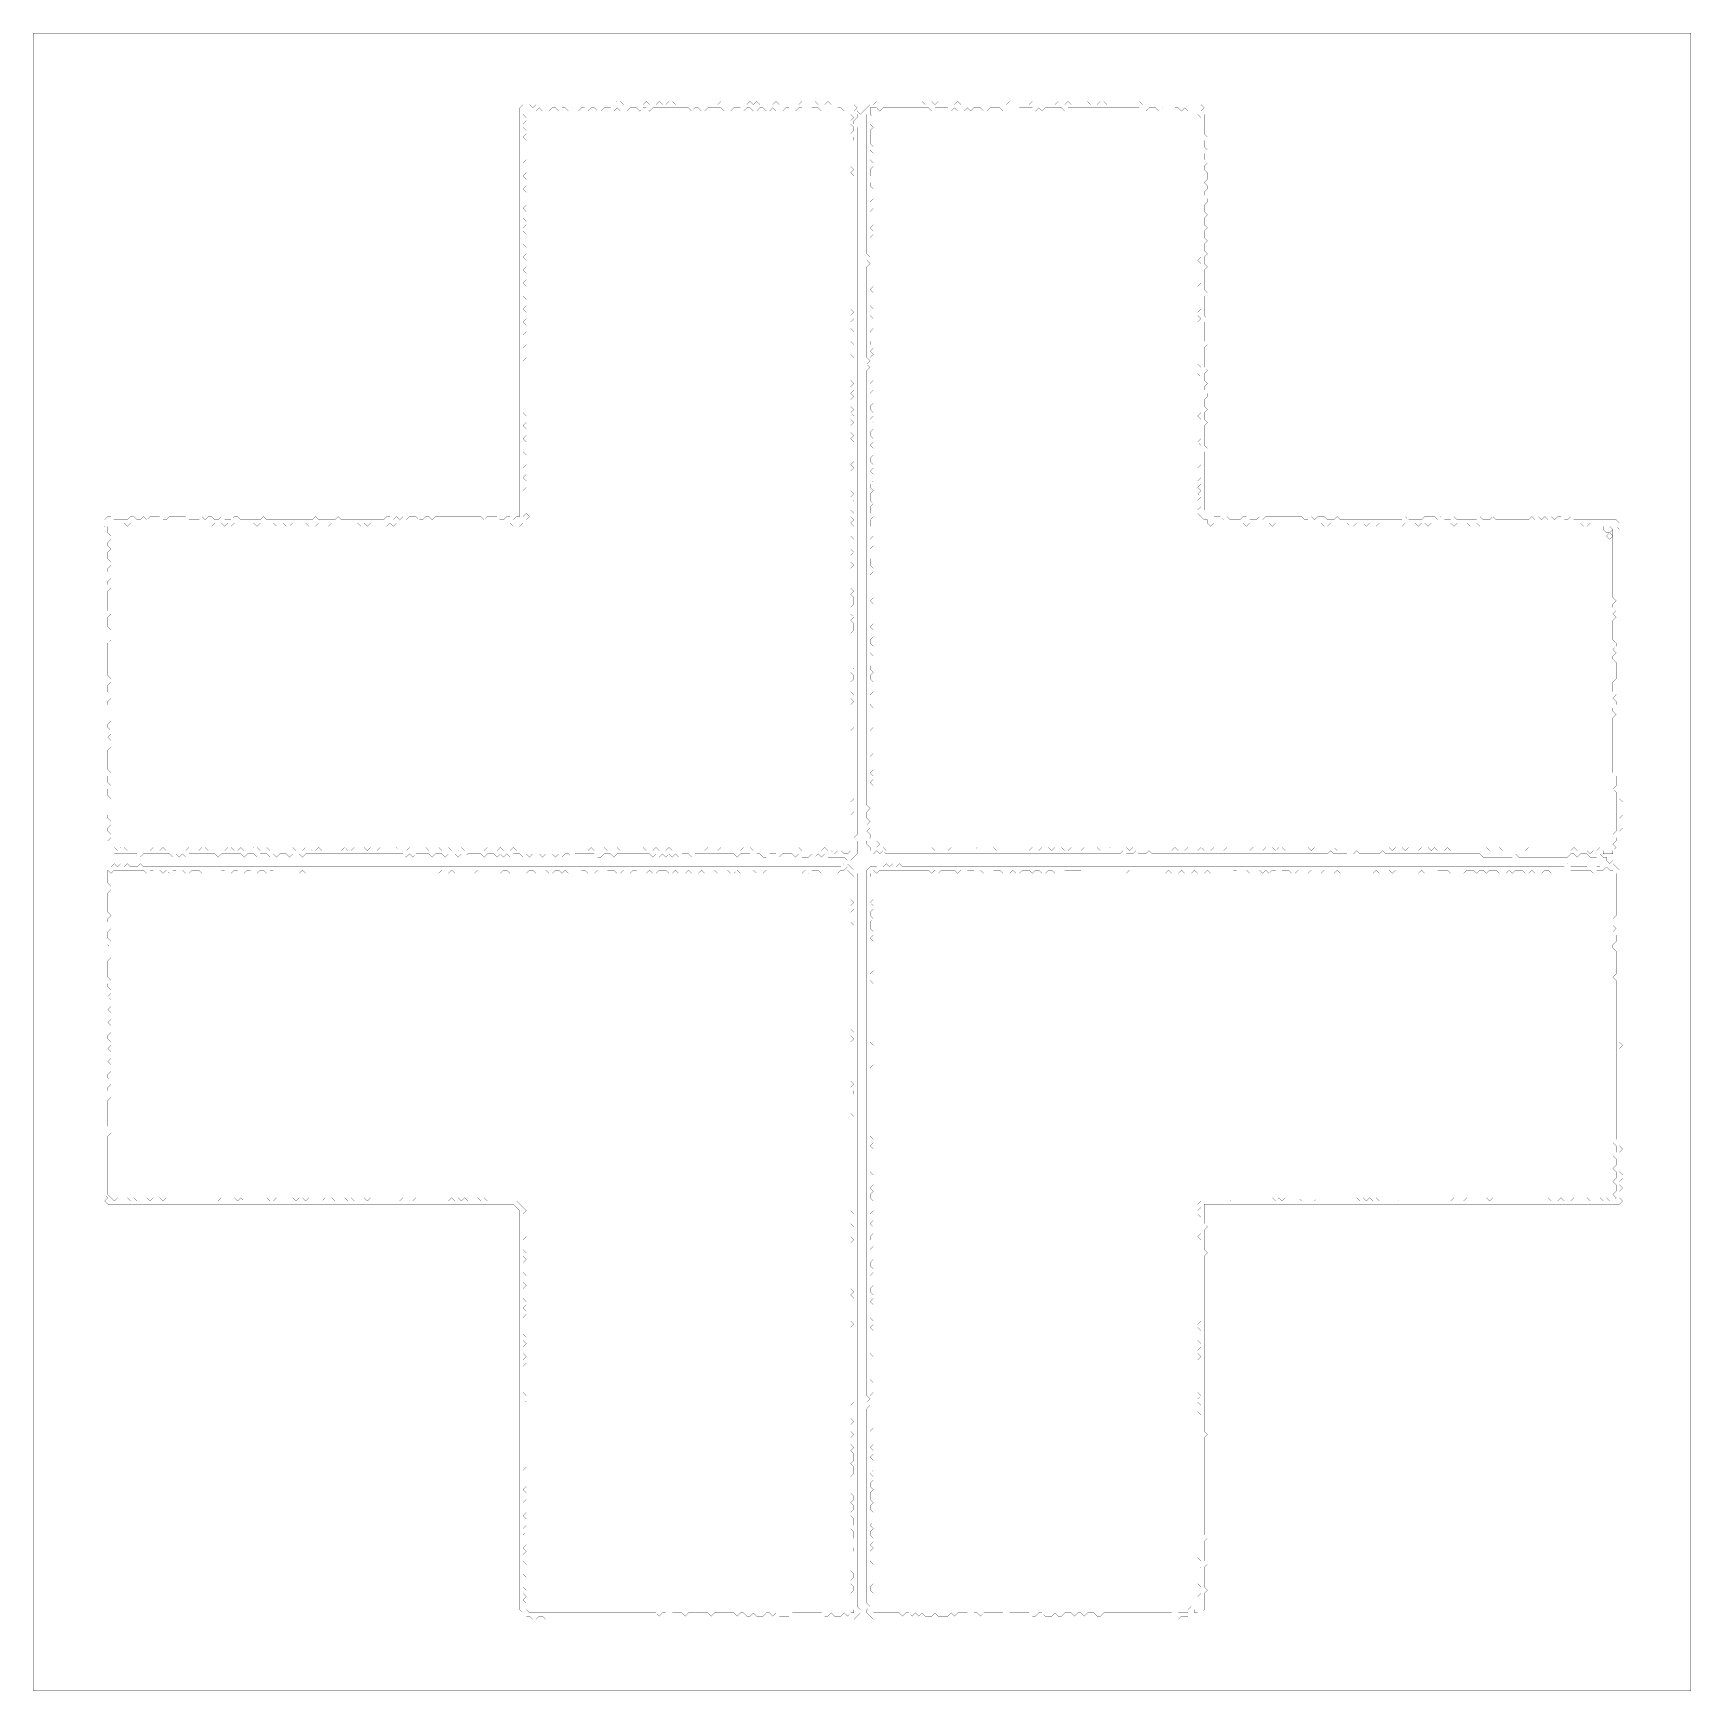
# Model space of a CAD drawing. Header units: metres. Extents: x 0 to 5091, y -5091 to 0.
import ezdxf

# ---------------------------------------------------------------- set-up
doc = ezdxf.new("R2010")
doc.units = ezdxf.units.M
doc.layers.add('conductor', color=1, linetype='Continuous')
doc.layers.add('substrate', color=5, linetype='Continuous')

msp = doc.modelspace()

# ---------------------------------------------------------------- linework, layer by layer
at = {"layer": 'conductor', "const_width": 0.5}
for points in [[(1554.2, -229.1), (1544.2, -239.1), (1534.3, -239.1), (1524.3, -239.1), (1514.4, -239.1), (1504.4, -239.1), (1504.4, -249.1), (1514.4, -259), (1514.4, -269), (1504.4, -279), (1504.4, -288.9), (1514.4, -298.9), (1514.4, -308.8), (1504.4, -318.8), (1514.4, -328.8), (1514.4, -338.7), (1514.4, -348.7), (1514.4, -358.7), (1514.4, -368.6), (1504.4, -378.6), (1514.4, -388.6), (1504.4, -398.5), (1504.4, -408.5), (1514.4, -418.4), (1514.4, -428.4), (1504.4, -438.4), (1514.4, -448.3), (1514.4, -458.3), (1514.4, -468.3), (1504.4, -478.2), (1514.4, -488.2), (1514.4, -498.1), (1514.4, -508.1), (1514.4, -518.1), (1514.4, -528), (1504.4, -538), (1514.4, -548), (1514.4, -557.9), (1504.4, -567.9), (1514.4, -577.8), (1514.4, -587.8), (1504.4, -597.8), (1504.4, -607.7), (1514.4, -617.7), (1514.4, -627.7), (1504.4, -637.6), (1504.4, -647.6), (1514.4, -657.6), (1514.4, -667.5), (1514.4, -677.5), (1504.4, -687.4), (1514.4, -697.4), (1514.4, -707.4), (1514.4, -717.3), (1504.4, -727.3), (1514.4, -737.3), (1514.4, -747.2), (1514.4, -757.2), (1504.4, -767.1), (1514.4, -777.1), (1504.4, -787.1), (1504.4, -797), (1504.4, -807), (1514.4, -817), (1514.4, -826.9), (1514.4, -836.9), (1504.4, -846.8), (1514.4, -856.8), (1514.4, -866.8), (1514.4, -876.7), (1504.4, -886.7), (1514.4, -896.7), (1514.4, -906.6), (1514.4, -916.6), (1504.4, -926.5), (1514.4, -936.5), (1514.4, -946.5), (1514.4, -956.4), (1504.4, -966.4), (1514.4, -976.4), (1514.4, -986.3), (1514.4, -996.3), (1504.4, -1006.3), (1514.4, -1016.2), (1514.4, -1026.2), (1514.4, -1036.1), (1514.4, -1046.1), (1514.4, -1056.1), (1514.4, -1066), (1514.4, -1076), (1514.4, -1086), (1514.4, -1095.9), (1514.4, -1105.9), (1514.4, -1115.8), (1514.4, -1125.8), (1514.4, -1135.8), (1514.4, -1145.7), (1514.4, -1155.7), (1504.4, -1165.7), (1514.4, -1175.6), (1514.4, -1185.6), (1514.4, -1195.5), (1504.4, -1205.5), (1514.4, -1215.5), (1514.4, -1225.4), (1514.4, -1235.4), (1504.4, -1245.4), (1514.4, -1255.3), (1514.4, -1265.3), (1504.4, -1275.2), (1504.4, -1285.2), (1514.4, -1295.2), (1514.4, -1305.1), (1514.4, -1315.1), (1514.4, -1325.1), (1504.4, -1335), (1514.4, -1345), (1514.4, -1355), (1504.4, -1364.9), (1514.4, -1374.9), (1514.4, -1384.8), (1514.4, -1394.8), (1504.4, -1404.8), (1504.4, -1414.7), (1504.4, -1424.7), (1504.4, -1434.7), (1504.4, -1444.6), (1514.4, -1454.6), (1514.4, -1464.5), (1514.4, -1474.5), (1504.4, -1484.5), (1504.4, -1494.4), (1504.4, -1504.4), (1494.4, -1514.4), (1484.5, -1514.4), (1474.5, -1514.4), (1464.5, -1504.4), (1454.6, -1504.4), (1444.6, -1504.4), (1434.7, -1504.4), (1424.7, -1504.4), (1414.7, -1504.4), (1404.8, -1504.4), (1394.8, -1504.4), (1384.8, -1504.4), (1374.9, -1504.4), (1364.9, -1504.4), (1355, -1504.4), (1345, -1504.4), (1335, -1504.4), (1325.1, -1504.4), (1315.1, -1504.4), (1305.1, -1504.4), (1295.2, -1504.4), (1285.2, -1504.4), (1275.2, -1504.4), (1265.3, -1504.4), (1255.3, -1504.4), (1245.4, -1504.4), (1235.4, -1504.4), (1225.4, -1504.4), (1215.5, -1504.4), (1205.5, -1504.4), (1195.5, -1504.4), (1185.6, -1504.4), (1175.6, -1504.4), (1165.7, -1504.4), (1155.7, -1504.4), (1145.7, -1504.4), (1135.8, -1504.4), (1125.8, -1504.4), (1115.8, -1504.4), (1105.9, -1514.4), (1095.9, -1504.4), (1086, -1514.4), (1076, -1504.4), (1066, -1504.4), (1056.1, -1504.4), (1046.1, -1504.4), (1036.1, -1504.4), (1026.2, -1514.4), (1016.2, -1504.4), (1006.3, -1514.4), (996.3, -1504.4), (986.3, -1504.4), (976.4, -1504.4), (966.4, -1504.4), (956.4, -1504.4), (946.5, -1504.4), (936.5, -1504.4), (926.5, -1504.4), (916.6, -1504.4), (906.6, -1514.4), (896.7, -1504.4), (886.7, -1504.4), (876.7, -1504.4), (866.8, -1514.4), (856.8, -1514.4), (846.8, -1514.4), (836.9, -1504.4), (826.9, -1504.4), (817, -1504.4), (807, -1504.4), (797, -1504.4), (787.1, -1514.4), (777.1, -1514.4), (767.1, -1504.4), (757.2, -1504.4), (747.2, -1514.4), (737.3, -1504.4), (727.3, -1504.4), (717.3, -1504.4), (707.4, -1504.4), (697.4, -1504.4), (687.4, -1514.4), (677.5, -1504.4), (667.5, -1504.4), (657.6, -1504.4), (647.6, -1504.4), (637.6, -1504.4), (627.7, -1504.4), (617.7, -1504.4), (607.7, -1514.4), (597.8, -1504.4), (587.8, -1514.4), (577.8, -1504.4), (567.9, -1504.4), (557.9, -1504.4), (548, -1514.4), (538, -1514.4), (528, -1514.4), (518.1, -1504.4), (508.1, -1504.4), (498.1, -1504.4), (488.2, -1504.4), (478.2, -1504.4), (468.3, -1504.4), (458.3, -1504.4), (448.3, -1504.4), (438.4, -1504.4), (428.4, -1504.4), (418.4, -1504.4), (408.5, -1504.4), (398.5, -1504.4), (388.6, -1504.4), (378.6, -1504.4), (368.6, -1504.4), (358.7, -1504.4), (348.7, -1504.4), (338.7, -1504.4), (328.8, -1504.4), (318.8, -1504.4), (308.8, -1504.4), (298.9, -1504.4), (288.9, -1514.4), (279, -1504.4), (269, -1504.4), (259, -1504.4), (249.1, -1504.4), (239.1, -1504.4), (229.1, -1514.4), (229.1, -1524.3), (229.1, -1534.3), (239.1, -1544.2), (239.1, -1554.2), (229.1, -1564.2), (229.1, -1574.1), (239.1, -1584.1), (229.1, -1594.1), (229.1, -1604), (229.1, -1614), (239.1, -1624), (239.1, -1633.9), (229.1, -1643.9), (229.1, -1653.8), (239.1, -1663.8), (239.1, -1673.8), (229.1, -1683.7), (229.1, -1693.7), (239.1, -1703.7), (229.1, -1713.6), (229.1, -1723.6), (229.1, -1733.5), (229.1, -1743.5), (229.1, -1753.5), (229.1, -1763.4), (229.1, -1773.4), (239.1, -1783.4), (229.1, -1793.3), (229.1, -1803.3), (229.1, -1813.2), (229.1, -1823.2), (239.1, -1833.2), (229.1, -1843.1), (239.1, -1853.1), (239.1, -1863.1), (229.1, -1873), (229.1, -1883), (229.1, -1892.9), (229.1, -1902.9), (229.1, -1912.9), (229.1, -1922.8), (229.1, -1932.8), (229.1, -1942.8), (229.1, -1952.7), (229.1, -1962.7), (229.1, -1972.7), (239.1, -1982.6), (239.1, -1992.6), (229.1, -2002.5), (229.1, -2012.5), (229.1, -2022.5), (239.1, -2032.4), (239.1, -2042.4), (229.1, -2052.4), (229.1, -2062.3), (239.1, -2072.3), (239.1, -2082.2), (239.1, -2092.2), (229.1, -2102.2), (239.1, -2112.1), (229.1, -2122.1), (229.1, -2132.1), (239.1, -2142), (239.1, -2152), (229.1, -2161.9), (239.1, -2171.9), (239.1, -2181.9), (239.1, -2191.8), (229.1, -2201.8), (229.1, -2211.8), (229.1, -2221.7), (229.1, -2231.7), (229.1, -2241.7), (229.1, -2251.6), (229.1, -2261.6), (239.1, -2271.5), (229.1, -2281.5), (229.1, -2291.5), (229.1, -2301.4), (239.1, -2311.4), (229.1, -2321.4), (229.1, -2331.3), (229.1, -2341.3), (239.1, -2351.2), (229.1, -2361.2), (239.1, -2371.2), (239.1, -2381.1), (239.1, -2391.1), (229.1, -2401.1), (229.1, -2411), (239.1, -2421), (239.1, -2430.9), (229.1, -2440.9), (229.1, -2450.9), (239.1, -2460.8), (239.1, -2470.8), (229.1, -2480.8), (239.1, -2480.8), (249.1, -2490.7), (239.1, -2500.7), (249.1, -2500.7), (259, -2510.6), (269, -2500.7), (279, -2500.7), (288.9, -2510.6), (298.9, -2510.6), (308.8, -2510.6), (318.8, -2510.6), (328.8, -2510.6), (338.7, -2510.6), (348.7, -2510.6), (358.7, -2510.6), (368.6, -2500.7), (378.6, -2510.6), (388.6, -2510.6), (398.5, -2500.7), (408.5, -2510.6), (418.4, -2510.6), (428.4, -2510.6), (438.4, -2510.6), (448.3, -2510.6), (458.3, -2510.6), (468.3, -2510.6), (478.2, -2500.7), (488.2, -2510.6), (498.1, -2510.6), (508.1, -2510.6), (518.1, -2500.7), (528, -2500.7), (538, -2510.6), (548, -2510.6), (557.9, -2510.6), (567.9, -2510.6), (577.8, -2510.6), (587.8, -2510.6), (597.8, -2500.7), (607.7, -2500.7), (617.7, -2510.6), (627.7, -2510.6), (637.6, -2500.7), (647.6, -2510.6), (657.6, -2510.6), (667.5, -2510.6), (677.5, -2500.7), (687.4, -2500.7), (697.4, -2510.6), (707.4, -2510.6), (717.3, -2500.7), (727.3, -2510.6), (737.3, -2510.6), (747.2, -2510.6), (757.2, -2500.7), (767.1, -2500.7), (777.1, -2500.7), (787.1, -2510.6), (797, -2500.7), (807, -2510.6), (817, -2510.6), (826.9, -2510.6), (836.9, -2500.7), (846.8, -2500.7), (856.8, -2510.6), (866.8, -2510.6), (876.7, -2500.7), (886.7, -2510.6), (896.7, -2510.6), (906.6, -2500.7), (916.6, -2500.7), (926.5, -2500.7), (936.5, -2510.6), (946.5, -2510.6), (956.4, -2500.7), (966.4, -2510.6), (976.4, -2510.6), (986.3, -2500.7), (996.3, -2500.7), (1006.3, -2500.7), (1016.2, -2500.7), (1026.2, -2510.6), (1036.1, -2500.7), (1046.1, -2510.6), (1056.1, -2510.6), (1066, -2500.7), (1076, -2500.7), (1086, -2500.7), (1095.9, -2500.7), (1105.9, -2500.7), (1115.8, -2500.7), (1125.8, -2510.6), (1135.8, -2510.6), (1145.7, -2510.6), (1155.7, -2500.7), (1165.7, -2500.7), (1175.6, -2500.7), (1185.6, -2500.7), (1195.5, -2500.7), (1205.5, -2500.7), (1215.5, -2510.6), (1225.4, -2510.6), (1235.4, -2500.7), (1245.4, -2500.7), (1255.3, -2510.6), (1265.3, -2510.6), (1275.2, -2500.7), (1285.2, -2510.6), (1295.2, -2510.6), (1305.1, -2510.6), (1315.1, -2500.7), (1325.1, -2510.6), (1335, -2510.6), (1345, -2510.6), (1355, -2510.6), (1364.9, -2510.6), (1374.9, -2510.6), (1384.8, -2510.6), (1394.8, -2500.7), (1404.8, -2500.7), (1414.7, -2510.6), (1424.7, -2510.6), (1434.7, -2500.7), (1444.6, -2510.6), (1454.6, -2510.6), (1464.5, -2510.6), (1474.5, -2500.7), (1484.5, -2510.6), (1494.4, -2510.6), (1504.4, -2510.6), (1514.4, -2510.6), (1524.3, -2510.6), (1534.3, -2510.6), (1544.2, -2510.6), (1554.2, -2510.6), (1564.2, -2510.6), (1574.1, -2510.6), (1584.1, -2510.6), (1594.1, -2510.6), (1604, -2510.6), (1614, -2510.6), (1624, -2510.6), (1633.9, -2510.6), (1643.9, -2510.6), (1653.8, -2510.6), (1663.8, -2510.6), (1673.8, -2510.6), (1683.7, -2510.6), (1693.7, -2510.6), (1703.7, -2510.6), (1713.6, -2500.7), (1723.6, -2510.6), (1733.5, -2510.6), (1743.5, -2510.6), (1753.5, -2500.7), (1763.4, -2510.6), (1773.4, -2510.6), (1783.4, -2510.6), (1793.3, -2500.7), (1803.3, -2510.6), (1813.2, -2510.6), (1823.2, -2510.6), (1833.2, -2510.6), (1843.1, -2510.6), (1853.1, -2510.6), (1863.1, -2510.6), (1873, -2500.7), (1883, -2510.6), (1892.9, -2510.6), (1902.9, -2510.6), (1912.9, -2500.7), (1922.8, -2510.6), (1932.8, -2510.6), (1942.8, -2510.6), (1952.7, -2500.7), (1962.7, -2510.6), (1972.7, -2510.6), (1982.6, -2510.6), (1992.6, -2510.6), (2002.5, -2510.6), (2012.5, -2510.6), (2022.5, -2510.6), (2032.4, -2510.6), (2042.4, -2510.6), (2052.4, -2510.6), (2062.3, -2510.6), (2072.3, -2500.7), (2082.2, -2510.6), (2092.2, -2510.6), (2102.2, -2510.6), (2112.1, -2500.7), (2122.1, -2510.6), (2132.1, -2510.6), (2142, -2510.6), (2152, -2510.6), (2161.9, -2510.6), (2171.9, -2510.6), (2181.9, -2500.7), (2191.8, -2500.7), (2201.8, -2500.7), (2211.8, -2510.6), (2221.7, -2510.6), (2231.7, -2510.6), (2241.7, -2510.6), (2251.6, -2510.6), (2261.6, -2510.6), (2271.5, -2510.6), (2281.5, -2510.6), (2291.5, -2510.6), (2301.4, -2510.6), (2311.4, -2510.6), (2321.4, -2510.6), (2331.3, -2510.6), (2341.3, -2510.6), (2351.2, -2500.7), (2361.2, -2510.6), (2371.2, -2510.6), (2381.1, -2510.6), (2391.1, -2510.6), (2401.1, -2510.6), (2411, -2510.6), (2421, -2510.6), (2430.9, -2500.7), (2440.9, -2510.6), (2450.9, -2510.6), (2460.8, -2520.6), (2470.8, -2510.6), (2480.8, -2510.6), (2490.7, -2520.6), (2500.7, -2520.6), (2510.6, -2510.6), (2510.6, -2500.7), (2510.6, -2490.7), (2510.6, -2480.8), (2510.6, -2470.8), (2510.6, -2460.8), (2510.6, -2450.9), (2510.6, -2440.9), (2510.6, -2430.9), (2510.6, -2421), (2510.6, -2411), (2510.6, -2401.1), (2520.6, -2391.1), (2510.6, -2381.1), (2510.6, -2371.2), (2510.6, -2361.2), (2520.6, -2351.2), (2510.6, -2341.3), (2510.6, -2331.3), (2510.6, -2321.4), (2510.6, -2311.4), (2510.6, -2301.4), (2510.6, -2291.5), (2510.6, -2281.5), (2510.6, -2271.5), (2510.6, -2261.6), (2510.6, -2251.6), (2510.6, -2241.7), (2510.6, -2231.7), (2510.6, -2221.7), (2510.6, -2211.8), (2510.6, -2201.8), (2510.6, -2191.8), (2510.6, -2181.9), (2510.6, -2171.9), (2510.6, -2161.9), (2510.6, -2152), (2510.6, -2142), (2520.6, -2132.1), (2510.6, -2122.1), (2510.6, -2112.1), (2510.6, -2102.2), (2510.6, -2092.2), (2510.6, -2082.2), (2510.6, -2072.3), (2510.6, -2062.3), (2520.6, -2052.4), (2510.6, -2042.4), (2520.6, -2032.4), (2510.6, -2022.5), (2510.6, -2012.5), (2510.6, -2002.5), (2510.6, -1992.6), (2520.6, -1982.6), (2520.6, -1972.7), (2510.6, -1962.7), (2520.6, -1952.7), (2510.6, -1942.8), (2510.6, -1932.8), (2510.6, -1922.8), (2510.6, -1912.9), (2510.6, -1902.9), (2510.6, -1892.9), (2510.6, -1883), (2510.6, -1873), (2510.6, -1863.1), (2510.6, -1853.1), (2510.6, -1843.1), (2520.6, -1833.2), (2520.6, -1823.2), (2520.6, -1813.2), (2510.6, -1803.3), (2520.6, -1793.3), (2510.6, -1783.4), (2510.6, -1773.4), (2510.6, -1763.4), (2520.6, -1753.5), (2520.6, -1743.5), (2520.6, -1733.5), (2510.6, -1723.6), (2520.6, -1713.6), (2510.6, -1703.7), (2510.6, -1693.7), (2510.6, -1683.7), (2510.6, -1673.8), (2510.6, -1663.8), (2510.6, -1653.8), (2510.6, -1643.9), (2520.6, -1633.9), (2510.6, -1624), (2510.6, -1614), (2510.6, -1604), (2520.6, -1594.1), (2510.6, -1584.1), (2510.6, -1574.1), (2510.6, -1564.2), (2520.6, -1554.2), (2510.6, -1544.2), (2510.6, -1534.3), (2510.6, -1524.3), (2520.6, -1514.4), (2510.6, -1504.4), (2520.6, -1494.4), (2510.6, -1484.5), (2520.6, -1474.5), (2510.6, -1464.5), (2510.6, -1454.6), (2510.6, -1444.6), (2520.6, -1434.7), (2510.6, -1424.7), (2520.6, -1414.7), (2510.6, -1404.8), (2510.6, -1394.8), (2510.6, -1384.8), (2510.6, -1374.9), (2510.6, -1364.9), (2510.6, -1355), (2510.6, -1345), (2520.6, -1335), (2510.6, -1325.1), (2520.6, -1315.1), (2510.6, -1305.1), (2510.6, -1295.2), (2510.6, -1285.2), (2510.6, -1275.2), (2510.6, -1265.3), (2520.6, -1255.3), (2510.6, -1245.4), (2520.6, -1235.4), (2510.6, -1225.4), (2510.6, -1215.5), (2510.6, -1205.5), (2520.6, -1195.5), (2510.6, -1185.6), (2520.6, -1175.6), (2510.6, -1165.7), (2520.6, -1155.7), (2510.6, -1145.7), (2510.6, -1135.8), (2510.6, -1125.8), (2520.6, -1115.8), (2510.6, -1105.9), (2520.6, -1095.9), (2510.6, -1086), (2520.6, -1076), (2510.6, -1066), (2510.6, -1056.1), (2510.6, -1046.1), (2510.6, -1036.1), (2510.6, -1026.2), (2510.6, -1016.2), (2510.6, -1006.3), (2520.6, -996.3), (2510.6, -986.3), (2510.6, -976.4), (2510.6, -966.4), (2520.6, -956.4), (2510.6, -946.5), (2510.6, -936.5), (2510.6, -926.5), (2520.6, -916.6), (2510.6, -906.6), (2510.6, -896.7), (2510.6, -886.7), (2520.6, -876.7), (2510.6, -866.8), (2520.6, -856.8), (2510.6, -846.8), (2510.6, -836.9), (2510.6, -826.9), (2510.6, -817), (2510.6, -807), (2510.6, -797), (2510.6, -787.1), (2510.6, -777.1), (2510.6, -767.1), (2510.6, -757.2), (2510.6, -747.2), (2510.6, -737.3), (2510.6, -727.3), (2510.6, -717.3), (2510.6, -707.4), (2510.6, -697.4), (2510.6, -687.4), (2510.6, -677.5), (2510.6, -667.5), (2510.6, -657.6), (2510.6, -647.6), (2510.6, -637.6), (2510.6, -627.7), (2510.6, -617.7), (2510.6, -607.7), (2510.6, -597.8), (2510.6, -587.8), (2510.6, -577.8), (2510.6, -567.9), (2510.6, -557.9), (2510.6, -548), (2510.6, -538), (2510.6, -528), (2510.6, -518.1), (2510.6, -508.1), (2510.6, -498.1), (2510.6, -488.2), (2510.6, -478.2), (2510.6, -468.3), (2510.6, -458.3), (2510.6, -448.3), (2520.6, -438.4), (2510.6, -428.4), (2520.6, -418.4), (2510.6, -408.5), (2510.6, -398.5), (2510.6, -388.6), (2510.6, -378.6), (2510.6, -368.6), (2510.6, -358.7), (2510.6, -348.7), (2510.6, -338.7), (2520.6, -328.8), (2520.6, -318.8), (2510.6, -308.8), (2520.6, -298.9), (2520.6, -288.9), (2510.6, -279), (2510.6, -269), (2520.6, -259), (2510.6, -249.1), (2510.6, -239.1), (2500.7, -239.1), (2490.7, -239.1), (2480.8, -229.1), (2470.8, -229.1), (2460.8, -239.1), (2450.9, -239.1), (2440.9, -239.1), (2430.9, -229.1), (2421, -239.1), (2411, -229.1), (2401.1, -229.1), (2391.1, -229.1), (2381.1, -239.1), (2371.2, -239.1), (2361.2, -229.1), (2351.2, -229.1), (2341.3, -239.1), (2331.3, -239.1), (2321.4, -229.1), (2311.4, -229.1), (2301.4, -239.1), (2291.5, -239.1), (2281.5, -239.1), (2271.5, -229.1), (2261.6, -239.1), (2251.6, -239.1), (2241.7, -229.1), (2231.7, -229.1), (2221.7, -239.1), (2211.8, -239.1), (2201.8, -229.1), (2191.8, -229.1), (2181.9, -239.1), (2171.9, -229.1), (2161.9, -229.1), (2152, -229.1), (2142, -239.1), (2132.1, -239.1), (2122.1, -239.1), (2112.1, -229.1), (2102.2, -229.1), (2092.2, -229.1), (2082.2, -229.1), (2072.3, -229.1), (2062.3, -239.1), (2052.4, -239.1), (2042.4, -229.1), (2032.4, -229.1), (2022.5, -239.1), (2012.5, -229.1), (2002.5, -229.1), (1992.6, -229.1), (1982.6, -229.1), (1972.7, -229.1), (1962.7, -229.1), (1952.7, -229.1), (1942.8, -229.1), (1932.8, -229.1), (1922.8, -229.1), (1912.9, -229.1), (1902.9, -229.1), (1892.9, -239.1), (1883, -229.1), (1873, -229.1), (1863.1, -239.1), (1853.1, -229.1), (1843.1, -229.1), (1833.2, -229.1), (1823.2, -239.1), (1813.2, -239.1), (1803.3, -239.1), (1793.3, -229.1), (1783.4, -239.1), (1773.4, -229.1), (1763.4, -229.1), (1753.5, -229.1), (1743.5, -239.1), (1733.5, -239.1), (1723.6, -229.1), (1713.6, -229.1), (1703.7, -239.1), (1693.7, -229.1), (1683.7, -229.1), (1673.8, -239.1), (1663.8, -239.1), (1653.8, -239.1), (1643.9, -239.1), (1633.9, -229.1), (1624, -229.1), (1614, -239.1), (1604, -229.1), (1594.1, -229.1), (1584.1, -239.1), (1574.1, -239.1), (1564.2, -239.1)], [(2570.4, -229.1), (2570.4, -239.1), (2570.4, -249.1), (2580.4, -259), (2580.4, -269), (2570.4, -279), (2580.4, -288.9), (2570.4, -298.9), (2570.4, -308.8), (2570.4, -318.8), (2570.4, -328.8), (2570.4, -338.7), (2580.4, -348.7), (2570.4, -358.7), (2580.4, -368.6), (2580.4, -378.6), (2570.4, -388.6), (2580.4, -398.5), (2580.4, -408.5), (2570.4, -418.4), (2570.4, -428.4), (2570.4, -438.4), (2580.4, -448.3), (2570.4, -458.3), (2570.4, -468.3), (2580.4, -478.2), (2580.4, -488.2), (2580.4, -498.1), (2580.4, -508.1), (2570.4, -518.1), (2580.4, -528), (2580.4, -538), (2570.4, -548), (2580.4, -557.9), (2580.4, -567.9), (2580.4, -577.8), (2580.4, -587.8), (2570.4, -597.8), (2580.4, -607.7), (2580.4, -617.7), (2570.4, -627.7), (2580.4, -637.6), (2580.4, -647.6), (2580.4, -657.6), (2580.4, -667.5), (2580.4, -677.5), (2580.4, -687.4), (2580.4, -697.4), (2580.4, -707.4), (2580.4, -717.3), (2580.4, -727.3), (2580.4, -737.3), (2580.4, -747.2), (2580.4, -757.2), (2580.4, -767.1), (2580.4, -777.1), (2570.4, -787.1), (2580.4, -797), (2580.4, -807), (2580.4, -817), (2580.4, -826.9), (2570.4, -836.9), (2580.4, -846.8), (2580.4, -856.8), (2570.4, -866.8), (2580.4, -876.7), (2580.4, -886.7), (2580.4, -896.7), (2580.4, -906.6), (2570.4, -916.6), (2580.4, -926.5), (2580.4, -936.5), (2570.4, -946.5), (2570.4, -956.4), (2580.4, -966.4), (2570.4, -976.4), (2580.4, -986.3), (2570.4, -996.3), (2580.4, -1006.3), (2580.4, -1016.2), (2580.4, -1026.2), (2580.4, -1036.1), (2580.4, -1046.1), (2580.4, -1056.1), (2580.4, -1066), (2570.4, -1076), (2580.4, -1086), (2580.4, -1095.9), (2570.4, -1105.9), (2580.4, -1115.8), (2580.4, -1125.8), (2580.4, -1135.8), (2570.4, -1145.7), (2570.4, -1155.7), (2580.4, -1165.7), (2580.4, -1175.6), (2570.4, -1185.6), (2580.4, -1195.5), (2580.4, -1205.5), (2580.4, -1215.5), (2570.4, -1225.4), (2570.4, -1235.4), (2580.4, -1245.4), (2580.4, -1255.3), (2570.4, -1265.3), (2580.4, -1275.2), (2580.4, -1285.2), (2580.4, -1295.2), (2570.4, -1305.1), (2570.4, -1315.1), (2580.4, -1325.1), (2580.4, -1335), (2570.4, -1345), (2580.4, -1355), (2580.4, -1364.9), (2580.4, -1374.9), (2570.4, -1384.8), (2570.4, -1394.8), (2580.4, -1404.8), (2570.4, -1414.7), (2570.4, -1424.7), (2570.4, -1434.7), (2580.4, -1444.6), (2570.4, -1454.6), (2570.4, -1464.5), (2570.4, -1474.5), (2580.4, -1484.5), (2570.4, -1494.4), (2570.4, -1504.4), (2570.4, -1514.4), (2580.4, -1524.3), (2580.4, -1534.3), (2580.4, -1544.2), (2570.4, -1554.2), (2580.4, -1564.2), (2580.4, -1574.1), (2570.4, -1584.1), (2580.4, -1594.1), (2580.4, -1604), (2570.4, -1614), (2570.4, -1624), (2570.4, -1633.9), (2580.4, -1643.9), (2580.4, -1653.8), (2570.4, -1663.8), (2580.4, -1673.8), (2580.4, -1683.7), (2580.4, -1693.7), (2580.4, -1703.7), (2580.4, -1713.6), (2580.4, -1723.6), (2580.4, -1733.5), (2570.4, -1743.5), (2580.4, -1753.5), (2580.4, -1763.4), (2580.4, -1773.4), (2580.4, -1783.4), (2580.4, -1793.3), (2580.4, -1803.3), (2580.4, -1813.2), (2570.4, -1823.2), (2580.4, -1833.2), (2580.4, -1843.1), (2580.4, -1853.1), (2570.4, -1863.1), (2570.4, -1873), (2580.4, -1883), (2580.4, -1892.9), (2570.4, -1902.9), (2580.4, -1912.9), (2580.4, -1922.8), (2580.4, -1932.8), (2570.4, -1942.8), (2570.4, -1952.7), (2580.4, -1962.7), (2570.4, -1972.7), (2570.4, -1982.6), (2580.4, -1992.6), (2580.4, -2002.5), (2580.4, -2012.5), (2580.4, -2022.5), (2570.4, -2032.4), (2580.4, -2042.4), (2580.4, -2052.4), (2570.4, -2062.3), (2580.4, -2072.3), (2580.4, -2082.2), (2580.4, -2092.2), (2580.4, -2102.2), (2580.4, -2112.1), (2580.4, -2122.1), (2580.4, -2132.1), (2570.4, -2142), (2580.4, -2152), (2580.4, -2161.9), (2580.4, -2171.9), (2580.4, -2181.9), (2580.4, -2191.8), (2580.4, -2201.8), (2580.4, -2211.8), (2570.4, -2221.7), (2580.4, -2231.7), (2580.4, -2241.7), (2580.4, -2251.6), (2580.4, -2261.6), (2570.4, -2271.5), (2580.4, -2281.5), (2580.4, -2291.5), (2570.4, -2301.4), (2580.4, -2311.4), (2580.4, -2321.4), (2580.4, -2331.3), (2580.4, -2341.3), (2580.4, -2351.2), (2580.4, -2361.2), (2580.4, -2371.2), (2580.4, -2381.1), (2580.4, -2391.1), (2580.4, -2401.1), (2580.4, -2411), (2580.4, -2421), (2580.4, -2430.9), (2580.4, -2440.9), (2580.4, -2450.9), (2580.4, -2460.8), (2580.4, -2470.8), (2580.4, -2480.8), (2580.4, -2490.7), (2580.4, -2500.7), (2590.4, -2500.7), (2600.3, -2500.7), (2610.3, -2500.7), (2620.2, -2510.6), (2630.2, -2510.6), (2640.2, -2510.6), (2650.1, -2510.6), (2660.1, -2510.6), (2670.1, -2510.6), (2680, -2510.6), (2690, -2510.6), (2699.9, -2510.6), (2709.9, -2510.6), (2719.9, -2510.6), (2729.8, -2510.6), (2739.8, -2510.6), (2749.8, -2510.6), (2759.7, -2500.7), (2769.7, -2510.6), (2779.6, -2510.6), (2789.6, -2510.6), (2799.6, -2510.6), (2809.5, -2510.6), (2819.5, -2500.7), (2829.5, -2500.7), (2839.4, -2500.7), (2849.4, -2500.7), (2859.3, -2510.6), (2869.3, -2510.6), (2879.3, -2510.6), (2889.2, -2510.6), (2899.2, -2500.7), (2909.2, -2500.7), (2919.1, -2500.7), (2929.1, -2500.7), (2939.1, -2500.7), (2949, -2500.7), (2959, -2510.6), (2968.9, -2510.6), (2978.9, -2500.7), (2988.9, -2500.7), (2998.8, -2500.7), (3008.8, -2500.7), (3018.8, -2500.7), (3028.7, -2500.7), (3038.7, -2500.7), (3048.6, -2510.6), (3058.6, -2510.6), (3068.6, -2500.7), (3078.5, -2500.7), (3088.5, -2510.6), (3098.5, -2500.7), (3108.4, -2500.7), (3118.4, -2500.7), (3128.3, -2510.6), (3138.3, -2500.7), (3148.3, -2500.7), (3158.2, -2500.7), (3168.2, -2510.6), (3178.2, -2510.6), (3188.1, -2500.7), (3198.1, -2510.6), (3208.1, -2510.6), (3218, -2510.6), (3228, -2500.7), (3237.9, -2500.7), (3247.9, -2500.7), (3257.9, -2500.7), (3267.8, -2500.7), (3277.8, -2510.6), (3287.8, -2510.6), (3297.7, -2510.6), (3307.7, -2500.7), (3317.6, -2500.7), (3327.6, -2500.7), (3337.6, -2500.7), (3347.5, -2500.7), (3357.5, -2500.7), (3367.5, -2510.6), (3377.4, -2500.7), (3387.4, -2500.7), (3397.3, -2500.7), (3407.3, -2500.7), (3417.3, -2500.7), (3427.2, -2500.7), (3437.2, -2500.7), (3447.2, -2500.7), (3457.1, -2500.7), (3467.1, -2500.7), (3477, -2500.7), (3487, -2500.7), (3497, -2510.6), (3506.9, -2500.7), (3516.9, -2510.6), (3526.9, -2510.6), (3536.8, -2510.6), (3546.8, -2500.7), (3556.8, -2500.7), (3566.7, -2510.6), (3576.7, -2510.6), (3586.6, -2500.7), (3596.6, -2510.6), (3606.6, -2510.6), (3616.5, -2510.6), (3626.5, -2500.7), (3636.5, -2500.7), (3646.4, -2510.6), (3656.4, -2510.6), (3666.3, -2500.7), (3676.3, -2510.6), (3686.3, -2510.6), (3696.2, -2510.6), (3706.2, -2510.6), (3716.2, -2510.6), (3726.1, -2510.6), (3736.1, -2510.6), (3746, -2500.7), (3756, -2510.6), (3766, -2510.6), (3775.9, -2510.6), (3785.9, -2500.7), (3795.9, -2500.7), (3805.8, -2500.7), (3815.8, -2510.6), (3825.8, -2500.7), (3835.7, -2500.7), (3845.7, -2510.6), (3855.6, -2510.6), (3865.6, -2500.7), (3875.6, -2500.7), (3885.5, -2500.7), (3895.5, -2500.7), (3905.5, -2500.7), (3915.4, -2500.7), (3925.4, -2510.6), (3935.3, -2500.7), (3945.3, -2500.7), (3955.3, -2500.7), (3965.2, -2500.7), (3975.2, -2500.7), (3985.2, -2500.7), (3995.1, -2500.7), (4005.1, -2510.6), (4015, -2500.7), (4025, -2500.7), (4035, -2500.7), (4044.9, -2500.7), (4054.9, -2500.7), (4064.9, -2500.7), (4074.8, -2500.7), (4084.8, -2500.7), (4094.7, -2500.7), (4104.7, -2500.7), (4114.7, -2500.7), (4124.6, -2500.7), (4134.6, -2500.7), (4144.6, -2500.7), (4154.5, -2500.7), (4164.5, -2500.7), (4174.5, -2510.6), (4184.4, -2500.7), (4194.4, -2500.7), (4204.3, -2500.7), (4214.3, -2510.6), (4224.3, -2500.7), (4234.2, -2510.6), (4244.2, -2510.6), (4254.2, -2510.6), (4264.1, -2500.7), (4274.1, -2500.7), (4284, -2500.7), (4294, -2510.6), (4304, -2500.7), (4313.9, -2510.6), (4323.9, -2510.6), (4333.9, -2510.6), (4343.8, -2500.7), (4353.8, -2510.6), (4363.7, -2510.6), (4373.7, -2510.6), (4383.7, -2510.6), (4393.6, -2510.6), (4403.6, -2510.6), (4413.6, -2510.6), (4423.5, -2500.7), (4433.5, -2500.7), (4443.4, -2500.7), (4453.4, -2510.6), (4463.4, -2500.7), (4473.3, -2510.6), (4483.3, -2510.6), (4493.3, -2510.6), (4503.2, -2500.7), (4513.2, -2510.6), (4523.2, -2510.6), (4533.1, -2510.6), (4543.1, -2510.6), (4553, -2510.6), (4563, -2510.6), (4573, -2510.6), (4582.9, -2510.6), (4592.9, -2500.7), (4602.9, -2510.6), (4612.8, -2510.6), (4622.8, -2510.6), (4632.7, -2510.6), (4642.7, -2510.6), (4652.7, -2510.6), (4662.6, -2510.6), (4672.6, -2510.6), (4682.6, -2510.6), (4692.5, -2510.6), (4702.5, -2510.6), (4712.4, -2510.6), (4722.4, -2510.6), (4732.4, -2500.7), (4742.3, -2510.6), (4752.3, -2510.6), (4762.3, -2510.6), (4772.2, -2510.6), (4782.2, -2520.6), (4792.2, -2510.6), (4802.1, -2510.6), (4812.1, -2500.7), (4822, -2510.6), (4822, -2520.6), (4832, -2520.6), (4842, -2520.6), (4851.9, -2520.6), (4851.9, -2510.6), (4861.9, -2500.7), (4851.9, -2490.7), (4861.9, -2480.8), (4861.9, -2470.8), (4851.9, -2460.8), (4861.9, -2450.9), (4861.9, -2440.9), (4861.9, -2430.9), (4861.9, -2421), (4861.9, -2411), (4861.9, -2401.1), (4861.9, -2391.1), (4861.9, -2381.1), (4861.9, -2371.2), (4861.9, -2361.2), (4861.9, -2351.2), (4861.9, -2341.3), (4861.9, -2331.3), (4851.9, -2321.4), (4861.9, -2311.4), (4861.9, -2301.4), (4861.9, -2291.5), (4861.9, -2281.5), (4851.9, -2271.5), (4851.9, -2261.6), (4851.9, -2251.6), (4851.9, -2241.7), (4851.9, -2231.7), (4851.9, -2221.7), (4851.9, -2211.8), (4851.9, -2201.8), (4851.9, -2191.8), (4851.9, -2181.9), (4851.9, -2171.9), (4851.9, -2161.9), (4851.9, -2152), (4851.9, -2142), (4851.9, -2132.1), (4851.9, -2122.1), (4851.9, -2112.1), (4851.9, -2102.2), (4861.9, -2092.2), (4851.9, -2082.2), (4851.9, -2072.3), (4861.9, -2062.3), (4861.9, -2052.4), (4851.9, -2042.4), (4861.9, -2032.4), (4851.9, -2022.5), (4851.9, -2012.5), (4851.9, -2002.5), (4851.9, -1992.6), (4861.9, -1982.6), (4861.9, -1972.7), (4861.9, -1962.7), (4861.9, -1952.7), (4861.9, -1942.8), (4861.9, -1932.8), (4851.9, -1922.8), (4851.9, -1912.9), (4861.9, -1902.9), (4851.9, -1892.9), (4861.9, -1883), (4861.9, -1873), (4851.9, -1863.1), (4851.9, -1853.1), (4851.9, -1843.1), (4851.9, -1833.2), (4851.9, -1823.2), (4851.9, -1813.2), (4851.9, -1803.3), (4861.9, -1793.3), (4851.9, -1783.4), (4861.9, -1773.4), (4851.9, -1763.4), (4851.9, -1753.5), (4861.9, -1743.5), (4851.9, -1733.5), (4851.9, -1723.6), (4851.9, -1713.6), (4851.9, -1703.7), (4851.9, -1693.7), (4851.9, -1683.7), (4851.9, -1673.8), (4851.9, -1663.8), (4851.9, -1653.8), (4851.9, -1643.9), (4851.9, -1633.9), (4851.9, -1624), (4851.9, -1614), (4851.9, -1604), (4851.9, -1594.1), (4851.9, -1584.1), (4851.9, -1574.1), (4851.9, -1564.2), (4851.9, -1554.2), (4851.9, -1544.2), (4851.9, -1534.3), (4851.9, -1524.3), (4842, -1514.4), (4851.9, -1524.3), (4842, -1534.3), (4832, -1534.3), (4822, -1524.3), (4822, -1514.4), (4812.1, -1514.4), (4802.1, -1514.4), (4792.2, -1514.4), (4782.2, -1504.4), (4772.2, -1514.4), (4762.3, -1514.4), (4752.3, -1504.4), (4742.3, -1504.4), (4732.4, -1504.4), (4722.4, -1504.4), (4712.4, -1504.4), (4702.5, -1504.4), (4692.5, -1504.4), (4682.6, -1504.4), (4672.6, -1504.4), (4662.6, -1504.4), (4652.7, -1504.4), (4642.7, -1504.4), (4632.7, -1504.4), (4622.8, -1504.4), (4612.8, -1504.4), (4602.9, -1504.4), (4592.9, -1504.4), (4582.9, -1504.4), (4573, -1504.4), (4563, -1504.4), (4553, -1504.4), (4543.1, -1504.4), (4533.1, -1504.4), (4523.2, -1504.4), (4513.2, -1504.4), (4503.2, -1504.4), (4493.3, -1504.4), (4483.3, -1504.4), (4473.3, -1504.4), (4463.4, -1504.4), (4453.4, -1504.4), (4443.4, -1514.4), (4433.5, -1504.4), (4423.5, -1504.4), (4413.6, -1514.4), (4403.6, -1504.4), (4393.6, -1504.4), (4383.7, -1504.4), (4373.7, -1504.4), (4363.7, -1514.4), (4353.8, -1504.4), (4343.8, -1504.4), (4333.9, -1504.4), (4323.9, -1504.4), (4313.9, -1504.4), (4304, -1504.4), (4294, -1504.4), (4284, -1514.4), (4274.1, -1504.4), (4264.1, -1504.4), (4254.2, -1514.4), (4244.2, -1504.4), (4234.2, -1504.4), (4224.3, -1504.4), (4214.3, -1504.4), (4204.3, -1514.4), (4194.4, -1514.4), (4184.4, -1504.4), (4174.5, -1504.4), (4164.5, -1504.4), (4154.5, -1504.4), (4144.6, -1504.4), (4134.6, -1504.4), (4124.6, -1514.4), (4114.7, -1504.4), (4104.7, -1504.4), (4094.7, -1514.4), (4084.8, -1504.4), (4074.8, -1504.4), (4064.9, -1504.4), (4054.9, -1514.4), (4044.9, -1514.4), (4035, -1504.4), (4025, -1504.4), (4015, -1504.4), (4005.1, -1504.4), (3995.1, -1504.4), (3985.2, -1504.4), (3975.2, -1514.4), (3965.2, -1514.4), (3955.3, -1504.4), (3945.3, -1504.4), (3935.3, -1504.4), (3925.4, -1504.4), (3915.4, -1504.4), (3905.5, -1504.4), (3895.5, -1504.4), (3885.5, -1504.4), (3875.6, -1504.4), (3865.6, -1504.4), (3855.6, -1504.4), (3845.7, -1504.4), (3835.7, -1504.4), (3825.8, -1504.4), (3815.8, -1504.4), (3805.8, -1514.4), (3795.9, -1504.4), (3785.9, -1504.4), (3775.9, -1504.4), (3766, -1504.4), (3756, -1504.4), (3746, -1504.4), (3736.1, -1504.4), (3726.1, -1514.4), (3716.2, -1504.4), (3706.2, -1504.4), (3696.2, -1504.4), (3686.3, -1504.4), (3676.3, -1504.4), (3666.3, -1504.4), (3656.4, -1504.4), (3646.4, -1504.4), (3636.5, -1504.4), (3626.5, -1504.4), (3616.5, -1514.4), (3606.6, -1504.4), (3606.6, -1494.4), (3596.6, -1494.4), (3586.6, -1484.5), (3576.7, -1474.5), (3576.7, -1464.5), (3586.6, -1454.6), (3576.7, -1444.6), (3576.7, -1434.7), (3586.6, -1424.7), (3576.7, -1414.7), (3586.6, -1404.8), (3576.7, -1394.8), (3586.6, -1384.8), (3576.7, -1374.9), (3586.6, -1364.9), (3586.6, -1355), (3586.6, -1345), (3576.7, -1335), (3586.6, -1325.1), (3586.6, -1315.1), (3586.6, -1305.1), (3586.6, -1295.2), (3586.6, -1285.2), (3586.6, -1275.2), (3586.6, -1265.3), (3576.7, -1255.3), (3586.6, -1245.4), (3586.6, -1235.4), (3586.6, -1225.4), (3586.6, -1215.5), (3586.6, -1205.5), (3586.6, -1195.5), (3586.6, -1185.6), (3576.7, -1175.6), (3586.6, -1165.7), (3586.6, -1155.7), (3586.6, -1145.7), (3586.6, -1135.8), (3586.6, -1125.8), (3586.6, -1115.8), (3586.6, -1105.9), (3586.6, -1095.9), (3586.6, -1086), (3586.6, -1076), (3586.6, -1066), (3586.6, -1056.1), (3576.7, -1046.1), (3586.6, -1036.1), (3586.6, -1026.2), (3576.7, -1016.2), (3586.6, -1006.3), (3586.6, -996.3), (3586.6, -986.3), (3586.6, -976.4), (3586.6, -966.4), (3586.6, -956.4), (3586.6, -946.5), (3586.6, -936.5), (3586.6, -926.5), (3586.6, -916.6), (3586.6, -906.6), (3576.7, -896.7), (3576.7, -886.7), (3586.6, -876.7), (3576.7, -866.8), (3576.7, -856.8), (3586.6, -846.8), (3586.6, -836.9), (3586.6, -826.9), (3586.6, -817), (3586.6, -807), (3586.6, -797), (3586.6, -787.1), (3576.7, -777.1), (3586.6, -767.1), (3586.6, -757.2), (3586.6, -747.2), (3586.6, -737.3), (3586.6, -727.3), (3586.6, -717.3), (3586.6, -707.4), (3576.7, -697.4), (3586.6, -687.4), (3586.6, -677.5), (3586.6, -667.5), (3586.6, -657.6), (3586.6, -647.6), (3586.6, -637.6), (3586.6, -627.7), (3586.6, -617.7), (3586.6, -607.7), (3586.6, -597.8), (3586.6, -587.8), (3586.6, -577.8), (3586.6, -567.9), (3586.6, -557.9), (3586.6, -548), (3586.6, -538), (3586.6, -528), (3586.6, -518.1), (3586.6, -508.1), (3586.6, -498.1), (3586.6, -488.2), (3586.6, -478.2), (3586.6, -468.3), (3586.6, -458.3), (3586.6, -448.3), (3586.6, -438.4), (3586.6, -428.4), (3586.6, -418.4), (3586.6, -408.5), (3586.6, -398.5), (3586.6, -388.6), (3586.6, -378.6), (3586.6, -368.6), (3586.6, -358.7), (3586.6, -348.7), (3586.6, -338.7), (3586.6, -328.8), (3586.6, -318.8), (3586.6, -308.8), (3586.6, -298.9), (3586.6, -288.9), (3586.6, -279), (3586.6, -269), (3586.6, -259), (3576.7, -249.1), (3576.7, -239.1), (3566.7, -239.1), (3556.8, -239.1), (3546.8, -239.1), (3536.8, -229.1), (3526.9, -239.1), (3516.9, -229.1), (3506.9, -229.1), (3497, -239.1), (3487, -239.1), (3477, -239.1), (3467.1, -229.1), (3457.1, -239.1), (3447.2, -229.1), (3437.2, -229.1), (3427.2, -229.1), (3417.3, -239.1), (3407.3, -239.1), (3397.3, -229.1), (3387.4, -229.1), (3377.4, -229.1), (3367.5, -229.1), (3357.5, -229.1), (3347.5, -229.1), (3337.6, -229.1), (3327.6, -229.1), (3317.6, -229.1), (3307.7, -229.1), (3297.7, -229.1), (3287.8, -229.1), (3277.8, -229.1), (3267.8, -229.1), (3257.9, -229.1), (3247.9, -229.1), (3237.9, -229.1), (3228, -229.1), (3218, -229.1), (3208.1, -229.1), (3198.1, -229.1), (3188.1, -229.1), (3178.2, -229.1), (3168.2, -239.1), (3158.2, -229.1), (3148.3, -229.1), (3138.3, -229.1), (3128.3, -229.1), (3118.4, -229.1), (3108.4, -229.1), (3098.5, -239.1), (3088.5, -229.1), (3078.5, -239.1), (3068.6, -229.1), (3058.6, -229.1), (3048.6, -229.1), (3038.7, -229.1), (3028.7, -229.1), (3018.8, -239.1), (3008.8, -239.1), (2998.8, -239.1), (2988.9, -229.1), (2978.9, -239.1), (2968.9, -229.1), (2959, -229.1), (2949, -229.1), (2939.1, -229.1), (2929.1, -239.1), (2919.1, -239.1), (2909.2, -229.1), (2899.2, -229.1), (2889.2, -229.1), (2879.3, -239.1), (2869.3, -229.1), (2859.3, -239.1), (2849.4, -239.1), (2839.4, -239.1), (2829.5, -229.1), (2819.5, -239.1), (2809.5, -229.1), (2799.6, -229.1), (2789.6, -229.1), (2779.6, -229.1), (2769.7, -229.1), (2759.7, -239.1), (2749.8, -229.1), (2739.8, -229.1), (2729.8, -229.1), (2719.9, -229.1), (2709.9, -229.1), (2699.9, -229.1), (2690, -229.1), (2680, -229.1), (2670.1, -229.1), (2660.1, -229.1), (2650.1, -229.1), (2640.2, -229.1), (2630.2, -229.1), (2620.2, -229.1), (2610.3, -229.1), (2600.3, -239.1), (2590.4, -229.1), (2580.4, -229.1)], [(1504.4, -1484.5), (1514.4, -1474.5), (1524.3, -1484.5), (1514.4, -1494.4)], [(4832, -1544.2), (4842, -1534.3), (4851.9, -1544.2), (4842, -1554.2)], [(2580.4, -2490.7), (2590.4, -2480.8), (2600.3, -2490.7), (2590.4, -2500.7)], [(2500.7, -2560.5), (2490.7, -2570.4), (2480.8, -2570.4), (2470.8, -2580.4), (2460.8, -2580.4), (2450.9, -2580.4), (2440.9, -2580.4), (2430.9, -2580.4), (2421, -2580.4), (2411, -2570.4), (2401.1, -2570.4), (2391.1, -2570.4), (2381.1, -2580.4), (2371.2, -2570.4), (2361.2, -2580.4), (2351.2, -2580.4), (2341.3, -2580.4), (2331.3, -2580.4), (2321.4, -2580.4), (2311.4, -2580.4), (2301.4, -2580.4), (2291.5, -2580.4), (2281.5, -2580.4), (2271.5, -2580.4), (2261.6, -2580.4), (2251.6, -2570.4), (2241.7, -2580.4), (2231.7, -2580.4), (2221.7, -2580.4), (2211.8, -2570.4), (2201.8, -2580.4), (2191.8, -2580.4), (2181.9, -2580.4), (2171.9, -2580.4), (2161.9, -2570.4), (2152, -2580.4), (2142, -2580.4), (2132.1, -2570.4), (2122.1, -2580.4), (2112.1, -2580.4), (2102.2, -2580.4), (2092.2, -2570.4), (2082.2, -2580.4), (2072.3, -2580.4), (2062.3, -2580.4), (2052.4, -2570.4), (2042.4, -2580.4), (2032.4, -2580.4), (2022.5, -2580.4), (2012.5, -2570.4), (2002.5, -2580.4), (1992.6, -2580.4), (1982.6, -2580.4), (1972.7, -2570.4), (1962.7, -2580.4), (1952.7, -2580.4), (1942.8, -2570.4), (1932.8, -2570.4), (1922.8, -2570.4), (1912.9, -2580.4), (1902.9, -2580.4), (1892.9, -2570.4), (1883, -2580.4), (1873, -2580.4), (1863.1, -2580.4), (1853.1, -2570.4), (1843.1, -2570.4), (1833.2, -2580.4), (1823.2, -2580.4), (1813.2, -2570.4), (1803.3, -2580.4), (1793.3, -2580.4), (1783.4, -2570.4), (1773.4, -2570.4), (1763.4, -2570.4), (1753.5, -2580.4), (1743.5, -2580.4), (1733.5, -2570.4), (1723.6, -2580.4), (1713.6, -2580.4), (1703.7, -2580.4), (1693.7, -2570.4), (1683.7, -2570.4), (1673.8, -2580.4), (1663.8, -2580.4), (1653.8, -2580.4), (1643.9, -2580.4), (1633.9, -2570.4), (1624, -2580.4), (1614, -2570.4), (1604, -2570.4), (1594.1, -2580.4), (1584.1, -2580.4), (1574.1, -2570.4), (1564.2, -2580.4), (1554.2, -2580.4), (1544.2, -2580.4), (1534.3, -2570.4), (1524.3, -2570.4), (1514.4, -2580.4), (1504.4, -2580.4), (1494.4, -2580.4), (1484.5, -2580.4), (1474.5, -2580.4), (1464.5, -2580.4), (1454.6, -2570.4), (1444.6, -2570.4), (1434.7, -2580.4), (1424.7, -2580.4), (1414.7, -2580.4), (1404.8, -2580.4), (1394.8, -2580.4), (1384.8, -2580.4), (1374.9, -2580.4), (1364.9, -2570.4), (1355, -2580.4), (1345, -2580.4), (1335, -2580.4), (1325.1, -2580.4), (1315.1, -2580.4), (1305.1, -2580.4), (1295.2, -2580.4), (1285.2, -2570.4), (1275.2, -2580.4), (1265.3, -2580.4), (1255.3, -2570.4), (1245.4, -2580.4), (1235.4, -2580.4), (1225.4, -2580.4), (1215.5, -2580.4), (1205.5, -2580.4), (1195.5, -2580.4), (1185.6, -2580.4), (1175.6, -2580.4), (1165.7, -2580.4), (1155.7, -2580.4), (1145.7, -2580.4), (1135.8, -2580.4), (1125.8, -2580.4), (1115.8, -2580.4), (1105.9, -2580.4), (1095.9, -2580.4), (1086, -2580.4), (1076, -2580.4), (1066, -2580.4), (1056.1, -2580.4), (1046.1, -2580.4), (1036.1, -2580.4), (1026.2, -2580.4), (1016.2, -2580.4), (1006.3, -2580.4), (996.3, -2580.4), (986.3, -2580.4), (976.4, -2580.4), (966.4, -2580.4), (956.4, -2580.4), (946.5, -2580.4), (936.5, -2580.4), (926.5, -2580.4), (916.6, -2580.4), (906.6, -2580.4), (896.7, -2580.4), (886.7, -2580.4), (876.7, -2580.4), (866.8, -2580.4), (856.8, -2580.4), (846.8, -2580.4), (836.9, -2580.4), (826.9, -2570.4), (817, -2580.4), (807, -2580.4), (797, -2580.4), (787.1, -2580.4), (777.1, -2580.4), (767.1, -2580.4), (757.2, -2580.4), (747.2, -2580.4), (737.3, -2570.4), (727.3, -2570.4), (717.3, -2580.4), (707.4, -2570.4), (697.4, -2570.4), (687.4, -2580.4), (677.5, -2580.4), (667.5, -2570.4), (657.6, -2570.4), (647.6, -2580.4), (637.6, -2580.4), (627.7, -2570.4), (617.7, -2570.4), (607.7, -2580.4), (597.8, -2580.4), (587.8, -2570.4), (577.8, -2570.4), (567.9, -2580.4), (557.9, -2580.4), (548, -2580.4), (538, -2580.4), (528, -2580.4), (518.1, -2580.4), (508.1, -2570.4), (498.1, -2570.4), (488.2, -2570.4), (478.2, -2580.4), (468.3, -2580.4), (458.3, -2570.4), (448.3, -2580.4), (438.4, -2570.4), (428.4, -2570.4), (418.4, -2580.4), (408.5, -2570.4), (398.5, -2580.4), (388.6, -2570.4), (378.6, -2580.4), (368.6, -2570.4), (358.7, -2570.4), (348.7, -2580.4), (338.7, -2570.4), (328.8, -2570.4), (318.8, -2570.4), (308.8, -2570.4), (298.9, -2570.4), (288.9, -2570.4), (279, -2570.4), (269, -2570.4), (259, -2570.4), (249.1, -2570.4), (239.1, -2580.4), (229.1, -2570.4), (229.1, -2580.4), (229.1, -2590.4), (229.1, -2600.3), (229.1, -2610.3), (239.1, -2620.2), (239.1, -2630.2), (229.1, -2640.2), (229.1, -2650.1), (229.1, -2660.1), (229.1, -2670.1), (229.1, -2680), (229.1, -2690), (229.1, -2699.9), (239.1, -2709.9), (229.1, -2719.9), (229.1, -2729.8), (239.1, -2739.8), (239.1, -2749.8), (229.1, -2759.7), (229.1, -2769.7), (229.1, -2779.6), (239.1, -2789.6), (229.1, -2799.6), (239.1, -2809.5), (239.1, -2819.5), (239.1, -2829.5), (239.1, -2839.4), (229.1, -2849.4), (229.1, -2859.3), (229.1, -2869.3), (229.1, -2879.3), (229.1, -2889.2), (229.1, -2899.2), (239.1, -2909.2), (229.1, -2919.1), (229.1, -2929.1), (239.1, -2939.1), (239.1, -2949), (229.1, -2959), (239.1, -2968.9), (239.1, -2978.9), (239.1, -2988.9), (229.1, -2998.8), (239.1, -3008.8), (239.1, -3018.8), (239.1, -3028.7), (229.1, -3038.7), (239.1, -3048.6), (239.1, -3058.6), (239.1, -3068.6), (229.1, -3078.5), (229.1, -3088.5), (239.1, -3098.5), (239.1, -3108.4), (229.1, -3118.4), (239.1, -3128.3), (239.1, -3138.3), (239.1, -3148.3), (229.1, -3158.2), (239.1, -3168.2), (239.1, -3178.2), (239.1, -3188.1), (229.1, -3198.1), (229.1, -3208.1), (239.1, -3218), (239.1, -3228), (229.1, -3237.9), (229.1, -3247.9), (239.1, -3257.9), (239.1, -3267.8), (229.1, -3277.8), (229.1, -3287.8), (229.1, -3297.7), (229.1, -3307.7), (229.1, -3317.6), (229.1, -3327.6), (229.1, -3337.6), (229.1, -3347.5), (229.1, -3357.5), (239.1, -3367.5), (239.1, -3377.4), (229.1, -3387.4), (229.1, -3397.3), (229.1, -3407.3), (229.1, -3417.3), (229.1, -3427.2), (229.1, -3437.2), (229.1, -3447.2), (229.1, -3457.1), (229.1, -3467.1), (229.1, -3477), (229.1, -3487), (229.1, -3497), (229.1, -3506.9), (229.1, -3516.9), (229.1, -3526.9), (229.1, -3536.8), (229.1, -3546.8), (229.1, -3556.8), (229.1, -3566.7), (239.1, -3576.7), (249.1, -3586.6), (259, -3576.7), (269, -3576.7), (279, -3576.7), (288.9, -3576.7), (298.9, -3586.6), (308.8, -3576.7), (318.8, -3586.6), (328.8, -3586.6), (338.7, -3586.6), (348.7, -3576.7), (358.7, -3586.6), (368.6, -3576.7), (378.6, -3586.6), (388.6, -3576.7), (398.5, -3586.6), (408.5, -3576.7), (418.4, -3576.7), (428.4, -3576.7), (438.4, -3576.7), (448.3, -3576.7), (458.3, -3576.7), (468.3, -3576.7), (478.2, -3576.7), (488.2, -3576.7), (498.1, -3576.7), (508.1, -3576.7), (518.1, -3576.7), (528, -3576.7), (538, -3576.7), (548, -3576.7), (557.9, -3576.7), (567.9, -3586.6), (577.8, -3576.7), (587.8, -3576.7), (597.8, -3576.7), (607.7, -3576.7), (617.7, -3576.7), (627.7, -3586.6), (637.6, -3576.7), (647.6, -3586.6), (657.6, -3586.6), (667.5, -3586.6), (677.5, -3586.6), (687.4, -3586.6), (697.4, -3586.6), (707.4, -3586.6), (717.3, -3576.7), (727.3, -3586.6), (737.3, -3586.6), (747.2, -3576.7), (757.2, -3576.7), (767.1, -3576.7), (777.1, -3576.7), (787.1, -3576.7), (797, -3576.7), (807, -3586.6), (817, -3576.7), (826.9, -3576.7), (836.9, -3586.6), (846.8, -3576.7), (856.8, -3576.7), (866.8, -3586.6), (876.7, -3586.6), (886.7, -3586.6), (896.7, -3576.7), (906.6, -3576.7), (916.6, -3576.7), (926.5, -3586.6), (936.5, -3576.7), (946.5, -3576.7), (956.4, -3576.7), (966.4, -3586.6), (976.4, -3576.7), (986.3, -3586.6), (996.3, -3586.6), (1006.3, -3586.6), (1016.2, -3576.7), (1026.2, -3586.6), (1036.1, -3576.7), (1046.1, -3576.7), (1056.1, -3576.7), (1066, -3576.7), (1076, -3576.7), (1086, -3576.7), (1095.9, -3576.7), (1105.9, -3576.7), (1115.8, -3576.7), (1125.8, -3586.6), (1135.8, -3576.7), (1145.7, -3576.7), (1155.7, -3586.6), (1165.7, -3586.6), (1175.6, -3576.7), (1185.6, -3576.7), (1195.5, -3576.7), (1205.5, -3576.7), (1215.5, -3576.7), (1225.4, -3576.7), (1235.4, -3576.7), (1245.4, -3576.7), (1255.3, -3576.7), (1265.3, -3576.7), (1275.2, -3586.6), (1285.2, -3576.7), (1295.2, -3586.6), (1305.1, -3576.7), (1315.1, -3586.6), (1325.1, -3576.7), (1335, -3586.6), (1345, -3576.7), (1355, -3576.7), (1364.9, -3576.7), (1374.9, -3586.6), (1384.8, -3576.7), (1394.8, -3586.6), (1404.8, -3586.6), (1414.7, -3586.6), (1424.7, -3586.6), (1434.7, -3586.6), (1444.6, -3586.6), (1454.6, -3586.6), (1464.5, -3586.6), (1474.5, -3586.6), (1484.5, -3586.6), (1494.4, -3596.6), (1504.4, -3606.6), (1514.4, -3616.5), (1504.4, -3626.5), (1504.4, -3636.5), (1514.4, -3646.4), (1514.4, -3656.4), (1514.4, -3666.3), (1504.4, -3676.3), (1514.4, -3686.3), (1514.4, -3696.2), (1504.4, -3706.2), (1504.4, -3716.2), (1504.4, -3726.1), (1504.4, -3736.1), (1514.4, -3746), (1504.4, -3756), (1514.4, -3766), (1504.4, -3775.9), (1504.4, -3785.9), (1504.4, -3795.9), (1504.4, -3805.8), (1514.4, -3815.8), (1504.4, -3825.8), (1504.4, -3835.7), (1514.4, -3845.7), (1504.4, -3855.6), (1504.4, -3865.6), (1504.4, -3875.6), (1504.4, -3885.5), (1514.4, -3895.5), (1514.4, -3905.5), (1504.4, -3915.4), (1514.4, -3925.4), (1514.4, -3935.3), (1504.4, -3945.3), (1504.4, -3955.3), (1504.4, -3965.2), (1504.4, -3975.2), (1504.4, -3985.2), (1504.4, -3995.1), (1514.4, -4005.1), (1504.4, -4015), (1514.4, -4025), (1504.4, -4035), (1504.4, -4044.9), (1504.4, -4054.9), (1514.4, -4064.9), (1504.4, -4074.8), (1514.4, -4084.8), (1504.4, -4094.7), (1504.4, -4104.7), (1504.4, -4114.7), (1504.4, -4124.6), (1504.4, -4134.6), (1504.4, -4144.6), (1504.4, -4154.5), (1504.4, -4164.5), (1504.4, -4174.5), (1514.4, -4184.4), (1504.4, -4194.4), (1514.4, -4204.3), (1514.4, -4214.3), (1514.4, -4224.3), (1514.4, -4234.2), (1514.4, -4244.2), (1514.4, -4254.2), (1514.4, -4264.1), (1514.4, -4274.1), (1514.4, -4284), (1514.4, -4294), (1514.4, -4304), (1514.4, -4313.9), (1514.4, -4323.9), (1514.4, -4333.9), (1514.4, -4343.8), (1514.4, -4353.8), (1514.4, -4363.7), (1514.4, -4373.7), (1514.4, -4383.7), (1514.4, -4393.6), (1514.4, -4403.6), (1504.4, -4413.6), (1514.4, -4423.5), (1514.4, -4433.5), (1514.4, -4443.4), (1514.4, -4453.4), (1514.4, -4463.4), (1504.4, -4473.3), (1514.4, -4483.3), (1514.4, -4493.3), (1514.4, -4503.2), (1504.4, -4513.2), (1504.4, -4523.2), (1514.4, -4533.1), (1514.4, -4543.1), (1504.4, -4553), (1514.4, -4563), (1514.4, -4573), (1514.4, -4582.9), (1504.4, -4592.9), (1514.4, -4602.9), (1504.4, -4612.8), (1504.4, -4622.8), (1504.4, -4632.7), (1514.4, -4642.7), (1504.4, -4652.7), (1514.4, -4662.6), (1504.4, -4672.6), (1504.4, -4682.6), (1504.4, -4692.5), (1514.4, -4702.5), (1504.4, -4712.4), (1504.4, -4722.4), (1504.4, -4732.4), (1514.4, -4742.3), (1504.4, -4752.3), (1504.4, -4762.3), (1504.4, -4772.2), (1514.4, -4782.2), (1504.4, -4792.2), (1514.4, -4802.1), (1504.4, -4812.1), (1514.4, -4822), (1514.4, -4832), (1514.4, -4842), (1524.3, -4851.9), (1534.3, -4851.9), (1544.2, -4851.9), (1554.2, -4851.9), (1564.2, -4851.9), (1574.1, -4851.9), (1584.1, -4851.9), (1594.1, -4851.9), (1604, -4851.9), (1614, -4851.9), (1624, -4851.9), (1633.9, -4851.9), (1643.9, -4851.9), (1653.8, -4851.9), (1663.8, -4851.9), (1673.8, -4851.9), (1683.7, -4851.9), (1693.7, -4851.9), (1703.7, -4851.9), (1713.6, -4851.9), (1723.6, -4851.9), (1733.5, -4851.9), (1743.5, -4851.9), (1753.5, -4851.9), (1763.4, -4851.9), (1773.4, -4851.9), (1783.4, -4851.9), (1793.3, -4851.9), (1803.3, -4851.9), (1813.2, -4851.9), (1823.2, -4851.9), (1833.2, -4851.9), (1843.1, -4851.9), (1853.1, -4851.9), (1863.1, -4851.9), (1873, -4851.9), (1883, -4851.9), (1892.9, -4851.9), (1902.9, -4851.9), (1912.9, -4851.9), (1922.8, -4861.9), (1932.8, -4851.9), (1942.8, -4851.9), (1952.7, -4861.9), (1962.7, -4851.9), (1972.7, -4851.9), (1982.6, -4851.9), (1992.6, -4851.9), (2002.5, -4861.9), (2012.5, -4851.9), (2022.5, -4851.9), (2032.4, -4851.9), (2042.4, -4851.9), (2052.4, -4851.9), (2062.3, -4851.9), (2072.3, -4851.9), (2082.2, -4861.9), (2092.2, -4851.9), (2102.2, -4851.9), (2112.1, -4851.9), (2122.1, -4851.9), (2132.1, -4851.9), (2142, -4851.9), (2152, -4851.9), (2161.9, -4861.9), (2171.9, -4851.9), (2181.9, -4851.9), (2191.8, -4861.9), (2201.8, -4861.9), (2211.8, -4851.9), (2221.7, -4861.9), (2231.7, -4861.9), (2241.7, -4861.9), (2251.6, -4851.9), (2261.6, -4851.9), (2271.5, -4861.9), (2281.5, -4851.9), (2291.5, -4861.9), (2301.4, -4861.9), (2311.4, -4861.9), (2321.4, -4861.9), (2331.3, -4851.9), (2341.3, -4851.9), (2351.2, -4851.9), (2361.2, -4851.9), (2371.2, -4851.9), (2381.1, -4851.9), (2391.1, -4851.9), (2401.1, -4851.9), (2411, -4851.9), (2421, -4851.9), (2430.9, -4861.9), (2440.9, -4861.9), (2450.9, -4851.9), (2460.8, -4861.9), (2470.8, -4861.9), (2480.8, -4861.9), (2490.7, -4851.9), (2500.7, -4861.9), (2510.6, -4851.9), (2520.6, -4851.9), (2520.6, -4842), (2510.6, -4832), (2510.6, -4822), (2510.6, -4812.1), (2510.6, -4802.1), (2510.6, -4792.2), (2520.6, -4782.2), (2520.6, -4772.2), (2510.6, -4762.3), (2510.6, -4752.3), (2520.6, -4742.3), (2520.6, -4732.4), (2510.6, -4722.4), (2510.6, -4712.4), (2510.6, -4702.5), (2510.6, -4692.5), (2510.6, -4682.6), (2510.6, -4672.6), (2520.6, -4662.6), (2520.6, -4652.7), (2510.6, -4642.7), (2510.6, -4632.7), (2520.6, -4622.8), (2520.6, -4612.8), (2520.6, -4602.9), (2510.6, -4592.9), (2520.6, -4582.9), (2520.6, -4573), (2520.6, -4563), (2510.6, -4553), (2510.6, -4543.1), (2520.6, -4533.1), (2520.6, -4523.2), (2510.6, -4513.2), (2520.6, -4503.2), (2520.6, -4493.3), (2510.6, -4483.3), (2510.6, -4473.3), (2510.6, -4463.4), (2510.6, -4453.4), (2510.6, -4443.4), (2510.6, -4433.5), (2520.6, -4423.5), (2520.6, -4413.6), (2520.6, -4403.6), (2510.6, -4393.6), (2520.6, -4383.7), (2520.6, -4373.7), (2520.6, -4363.7), (2510.6, -4353.8), (2520.6, -4343.8), (2510.6, -4333.9), (2510.6, -4323.9), (2510.6, -4313.9), (2520.6, -4304), (2510.6, -4294), (2510.6, -4284), (2510.6, -4274.1), (2520.6, -4264.1), (2510.6, -4254.2), (2510.6, -4244.2), (2510.6, -4234.2), (2510.6, -4224.3), (2510.6, -4214.3), (2520.6, -4204.3), (2510.6, -4194.4), (2510.6, -4184.4), (2510.6, -4174.5), (2510.6, -4164.5), (2510.6, -4154.5), (2510.6, -4144.6), (2510.6, -4134.6), (2510.6, -4124.6), (2510.6, -4114.7), (2510.6, -4104.7), (2510.6, -4094.7), (2510.6, -4084.8), (2510.6, -4074.8), (2510.6, -4064.9), (2510.6, -4054.9), (2510.6, -4044.9), (2510.6, -4035), (2510.6, -4025), (2510.6, -4015), (2510.6, -4005.1), (2510.6, -3995.1), (2510.6, -3985.2), (2510.6, -3975.2), (2520.6, -3965.2), (2510.6, -3955.3), (2510.6, -3945.3), (2510.6, -3935.3), (2510.6, -3925.4), (2510.6, -3915.4), (2510.6, -3905.5), (2510.6, -3895.5), (2520.6, -3885.5), (2510.6, -3875.6), (2520.6, -3865.6), (2510.6, -3855.6), (2510.6, -3845.7), (2510.6, -3835.7), (2510.6, -3825.8), (2510.6, -3815.8), (2510.6, -3805.8), (2510.6, -3795.9), (2510.6, -3785.9), (2510.6, -3775.9), (2510.6, -3766), (2510.6, -3756), (2510.6, -3746), (2510.6, -3736.1), (2510.6, -3726.1), (2510.6, -3716.2), (2520.6, -3706.2), (2510.6, -3696.2), (2510.6, -3686.3), (2510.6, -3676.3), (2520.6, -3666.3), (2510.6, -3656.4), (2510.6, -3646.4), (2510.6, -3636.5), (2520.6, -3626.5), (2510.6, -3616.5), (2510.6, -3606.6), (2510.6, -3596.6), (2510.6, -3586.6), (2510.6, -3576.7), (2510.6, -3566.7), (2510.6, -3556.8), (2510.6, -3546.8), (2510.6, -3536.8), (2510.6, -3526.9), (2510.6, -3516.9), (2510.6, -3506.9), (2510.6, -3497), (2510.6, -3487), (2510.6, -3477), (2510.6, -3467.1), (2510.6, -3457.1), (2510.6, -3447.2), (2510.6, -3437.2), (2510.6, -3427.2), (2510.6, -3417.3), (2510.6, -3407.3), (2510.6, -3397.3), (2510.6, -3387.4), (2510.6, -3377.4), (2510.6, -3367.5), (2510.6, -3357.5), (2510.6, -3347.5), (2510.6, -3337.6), (2520.6, -3327.6), (2510.6, -3317.6), (2510.6, -3307.7), (2510.6, -3297.7), (2510.6, -3287.8), (2510.6, -3277.8), (2510.6, -3267.8), (2520.6, -3257.9), (2520.6, -3247.9), (2510.6, -3237.9), (2520.6, -3228), (2510.6, -3218), (2510.6, -3208.1), (2510.6, -3198.1), (2510.6, -3188.1), (2510.6, -3178.2), (2510.6, -3168.2), (2510.6, -3158.2), (2510.6, -3148.3), (2510.6, -3138.3), (2510.6, -3128.3), (2510.6, -3118.4), (2510.6, -3108.4), (2510.6, -3098.5), (2520.6, -3088.5), (2510.6, -3078.5), (2520.6, -3068.6), (2510.6, -3058.6), (2510.6, -3048.6), (2510.6, -3038.7), (2510.6, -3028.7), (2510.6, -3018.8), (2510.6, -3008.8), (2510.6, -2998.8), (2510.6, -2988.9), (2510.6, -2978.9), (2510.6, -2968.9), (2510.6, -2959), (2510.6, -2949), (2510.6, -2939.1), (2510.6, -2929.1), (2510.6, -2919.1), (2510.6, -2909.2), (2510.6, -2899.2), (2510.6, -2889.2), (2510.6, -2879.3), (2510.6, -2869.3), (2510.6, -2859.3), (2510.6, -2849.4), (2510.6, -2839.4), (2510.6, -2829.5), (2510.6, -2819.5), (2510.6, -2809.5), (2510.6, -2799.6), (2510.6, -2789.6), (2510.6, -2779.6), (2510.6, -2769.7), (2510.6, -2759.7), (2510.6, -2749.8), (2520.6, -2739.8), (2510.6, -2729.8), (2510.6, -2719.9), (2510.6, -2709.9), (2510.6, -2699.9), (2520.6, -2690), (2510.6, -2680), (2520.6, -2670.1), (2510.6, -2660.1), (2510.6, -2650.1), (2510.6, -2640.2), (2510.6, -2630.2), (2510.6, -2620.2), (2510.6, -2610.3), (2510.6, -2600.3), (2520.6, -2590.4), (2510.6, -2580.4), (2500.7, -2570.4)], [(4832, -2560.5), (4822, -2570.4), (4812.1, -2570.4), (4802.1, -2570.4), (4792.2, -2580.4), (4782.2, -2570.4), (4772.2, -2570.4), (4762.3, -2570.4), (4752.3, -2570.4), (4742.3, -2570.4), (4732.4, -2570.4), (4722.4, -2570.4), (4712.4, -2580.4), (4702.5, -2580.4), (4692.5, -2580.4), (4682.6, -2580.4), (4672.6, -2580.4), (4662.6, -2580.4), (4652.7, -2570.4), (4642.7, -2570.4), (4632.7, -2580.4), (4622.8, -2580.4), (4612.8, -2580.4), (4602.9, -2570.4), (4592.9, -2580.4), (4582.9, -2580.4), (4573, -2570.4), (4563, -2570.4), (4553, -2570.4), (4543.1, -2580.4), (4533.1, -2570.4), (4523.2, -2580.4), (4513.2, -2580.4), (4503.2, -2580.4), (4493.3, -2570.4), (4483.3, -2570.4), (4473.3, -2570.4), (4463.4, -2580.4), (4453.4, -2570.4), (4443.4, -2570.4), (4433.5, -2580.4), (4423.5, -2570.4), (4413.6, -2570.4), (4403.6, -2570.4), (4393.6, -2580.4), (4383.7, -2580.4), (4373.7, -2580.4), (4363.7, -2580.4), (4353.8, -2580.4), (4343.8, -2570.4), (4333.9, -2570.4), (4323.9, -2570.4), (4313.9, -2570.4), (4304, -2580.4), (4294, -2580.4), (4284, -2580.4), (4274.1, -2580.4), (4264.1, -2570.4), (4254.2, -2580.4), (4244.2, -2580.4), (4234.2, -2580.4), (4224.3, -2580.4), (4214.3, -2580.4), (4204.3, -2580.4), (4194.4, -2580.4), (4184.4, -2570.4), (4174.5, -2580.4), (4164.5, -2570.4), (4154.5, -2580.4), (4144.6, -2580.4), (4134.6, -2580.4), (4124.6, -2570.4), (4114.7, -2580.4), (4104.7, -2580.4), (4094.7, -2580.4), (4084.8, -2580.4), (4074.8, -2580.4), (4064.9, -2580.4), (4054.9, -2580.4), (4044.9, -2580.4), (4035, -2580.4), (4025, -2580.4), (4015, -2580.4), (4005.1, -2570.4), (3995.1, -2580.4), (3985.2, -2580.4), (3975.2, -2580.4), (3965.2, -2570.4), (3955.3, -2580.4), (3945.3, -2580.4), (3935.3, -2580.4), (3925.4, -2570.4), (3915.4, -2580.4), (3905.5, -2580.4), (3895.5, -2580.4), (3885.5, -2570.4), (3875.6, -2580.4), (3865.6, -2580.4), (3855.6, -2570.4), (3845.7, -2570.4), (3835.7, -2570.4), (3825.8, -2580.4), (3815.8, -2570.4), (3805.8, -2570.4), (3795.9, -2580.4), (3785.9, -2570.4), (3775.9, -2580.4), (3766, -2570.4), (3756, -2580.4), (3746, -2580.4), (3736.1, -2580.4), (3726.1, -2570.4), (3716.2, -2580.4), (3706.2, -2580.4), (3696.2, -2570.4), (3686.3, -2570.4), (3676.3, -2580.4), (3666.3, -2580.4), (3656.4, -2580.4), (3646.4, -2580.4), (3636.5, -2580.4), (3626.5, -2580.4), (3616.5, -2580.4), (3606.6, -2570.4), (3596.6, -2580.4), (3586.6, -2580.4), (3576.7, -2580.4), (3566.7, -2570.4), (3556.8, -2580.4), (3546.8, -2580.4), (3536.8, -2580.4), (3526.9, -2570.4), (3516.9, -2580.4), (3506.9, -2580.4), (3497, -2580.4), (3487, -2570.4), (3477, -2580.4), (3467.1, -2580.4), (3457.1, -2580.4), (3447.2, -2580.4), (3437.2, -2580.4), (3427.2, -2580.4), (3417.3, -2580.4), (3407.3, -2580.4), (3397.3, -2580.4), (3387.4, -2580.4), (3377.4, -2580.4), (3367.5, -2570.4), (3357.5, -2580.4), (3347.5, -2580.4), (3337.6, -2580.4), (3327.6, -2580.4), (3317.6, -2580.4), (3307.7, -2580.4), (3297.7, -2580.4), (3287.8, -2580.4), (3277.8, -2580.4), (3267.8, -2580.4), (3257.9, -2580.4), (3247.9, -2580.4), (3237.9, -2580.4), (3228, -2580.4), (3218, -2570.4), (3208.1, -2570.4), (3198.1, -2570.4), (3188.1, -2570.4), (3178.2, -2570.4), (3168.2, -2570.4), (3158.2, -2580.4), (3148.3, -2580.4), (3138.3, -2580.4), (3128.3, -2570.4), (3118.4, -2570.4), (3108.4, -2580.4), (3098.5, -2580.4), (3088.5, -2570.4), (3078.5, -2570.4), (3068.6, -2580.4), (3058.6, -2570.4), (3048.6, -2570.4), (3038.7, -2570.4), (3028.7, -2580.4), (3018.8, -2580.4), (3008.8, -2570.4), (2998.8, -2580.4), (2988.9, -2580.4), (2978.9, -2580.4), (2968.9, -2570.4), (2959, -2570.4), (2949, -2570.4), (2939.1, -2580.4), (2929.1, -2580.4), (2919.1, -2580.4), (2909.2, -2570.4), (2899.2, -2580.4), (2889.2, -2570.4), (2879.3, -2570.4), (2869.3, -2570.4), (2859.3, -2580.4), (2849.4, -2570.4), (2839.4, -2580.4), (2829.5, -2570.4), (2819.5, -2570.4), (2809.5, -2570.4), (2799.6, -2570.4), (2789.6, -2570.4), (2779.6, -2580.4), (2769.7, -2570.4), (2759.7, -2580.4), (2749.8, -2570.4), (2739.8, -2570.4), (2729.8, -2570.4), (2719.9, -2570.4), (2709.9, -2570.4), (2699.9, -2570.4), (2690, -2570.4), (2680, -2570.4), (2670.1, -2570.4), (2660.1, -2570.4), (2650.1, -2570.4), (2640.2, -2570.4), (2630.2, -2570.4), (2620.2, -2570.4), (2610.3, -2570.4), (2600.3, -2570.4), (2590.4, -2580.4), (2580.4, -2570.4), (2570.4, -2580.4), (2570.4, -2590.4), (2580.4, -2600.3), (2580.4, -2610.3), (2580.4, -2620.2), (2580.4, -2630.2), (2580.4, -2640.2), (2580.4, -2650.1), (2580.4, -2660.1), (2570.4, -2670.1), (2580.4, -2680), (2580.4, -2690), (2570.4, -2699.9), (2570.4, -2709.9), (2580.4, -2719.9), (2570.4, -2729.8), (2570.4, -2739.8), (2570.4, -2749.8), (2580.4, -2759.7), (2580.4, -2769.7), (2570.4, -2779.6), (2580.4, -2789.6), (2580.4, -2799.6), (2580.4, -2809.5), (2580.4, -2819.5), (2580.4, -2829.5), (2580.4, -2839.4), (2580.4, -2849.4), (2580.4, -2859.3), (2580.4, -2869.3), (2580.4, -2879.3), (2570.4, -2889.2), (2580.4, -2899.2), (2570.4, -2909.2), (2580.4, -2919.1), (2580.4, -2929.1), (2580.4, -2939.1), (2580.4, -2949), (2580.4, -2959), (2580.4, -2968.9), (2580.4, -2978.9), (2580.4, -2988.9), (2580.4, -2998.8), (2580.4, -3008.8), (2580.4, -3018.8), (2580.4, -3028.7), (2580.4, -3038.7), (2580.4, -3048.6), (2580.4, -3058.6), (2580.4, -3068.6), (2580.4, -3078.5), (2580.4, -3088.5), (2570.4, -3098.5), (2580.4, -3108.4), (2580.4, -3118.4), (2580.4, -3128.3), (2580.4, -3138.3), (2580.4, -3148.3), (2580.4, -3158.2), (2580.4, -3168.2), (2570.4, -3178.2), (2580.4, -3188.1), (2580.4, -3198.1), (2580.4, -3208.1), (2580.4, -3218), (2580.4, -3228), (2580.4, -3237.9), (2580.4, -3247.9), (2580.4, -3257.9), (2580.4, -3267.8), (2580.4, -3277.8), (2580.4, -3287.8), (2580.4, -3297.7), (2580.4, -3307.7), (2580.4, -3317.6), (2580.4, -3327.6), (2580.4, -3337.6), (2580.4, -3347.5), (2580.4, -3357.5), (2580.4, -3367.5), (2580.4, -3377.4), (2570.4, -3387.4), (2580.4, -3397.3), (2580.4, -3407.3), (2570.4, -3417.3), (2580.4, -3427.2), (2580.4, -3437.2), (2580.4, -3447.2), (2580.4, -3457.1), (2580.4, -3467.1), (2580.4, -3477), (2580.4, -3487), (2570.4, -3497), (2580.4, -3506.9), (2580.4, -3516.9), (2580.4, -3526.9), (2580.4, -3536.8), (2570.4, -3546.8), (2580.4, -3556.8), (2570.4, -3566.7), (2570.4, -3576.7), (2580.4, -3586.6), (2580.4, -3596.6), (2580.4, -3606.6), (2580.4, -3616.5), (2570.4, -3626.5), (2580.4, -3636.5), (2580.4, -3646.4), (2570.4, -3656.4), (2580.4, -3666.3), (2580.4, -3676.3), (2580.4, -3686.3), (2570.4, -3696.2), (2570.4, -3706.2), (2580.4, -3716.2), (2580.4, -3726.1), (2570.4, -3736.1), (2580.4, -3746), (2580.4, -3756), (2580.4, -3766), (2570.4, -3775.9), (2570.4, -3785.9), (2580.4, -3795.9), (2580.4, -3805.8), (2570.4, -3815.8), (2580.4, -3825.8), (2580.4, -3835.7), (2580.4, -3845.7), (2570.4, -3855.6), (2570.4, -3865.6), (2580.4, -3875.6), (2580.4, -3885.5), (2570.4, -3895.5), (2580.4, -3905.5), (2580.4, -3915.4), (2580.4, -3925.4), (2580.4, -3935.3), (2570.4, -3945.3), (2580.4, -3955.3), (2580.4, -3965.2), (2570.4, -3975.2), (2580.4, -3985.2), (2580.4, -3995.1), (2580.4, -4005.1), (2580.4, -4015), (2580.4, -4025), (2580.4, -4035), (2580.4, -4044.9), (2570.4, -4054.9), (2580.4, -4064.9), (2580.4, -4074.8), (2580.4, -4084.8), (2580.4, -4094.7), (2580.4, -4104.7), (2580.4, -4114.7), (2580.4, -4124.6), (2570.4, -4134.6), (2580.4, -4144.6), (2580.4, -4154.5), (2580.4, -4164.5), (2580.4, -4174.5), (2570.4, -4184.4), (2580.4, -4194.4), (2580.4, -4204.3), (2580.4, -4214.3), (2580.4, -4224.3), (2580.4, -4234.2), (2580.4, -4244.2), (2580.4, -4254.2), (2580.4, -4264.1), (2580.4, -4274.1), (2580.4, -4284), (2570.4, -4294), (2580.4, -4304), (2580.4, -4313.9), (2580.4, -4323.9), (2580.4, -4333.9), (2570.4, -4343.8), (2580.4, -4353.8), (2580.4, -4363.7), (2570.4, -4373.7), (2580.4, -4383.7), (2580.4, -4393.6), (2580.4, -4403.6), (2580.4, -4413.6), (2570.4, -4423.5), (2580.4, -4433.5), (2580.4, -4443.4), (2570.4, -4453.4), (2570.4, -4463.4), (2580.4, -4473.3), (2570.4, -4483.3), (2570.4, -4493.3), (2570.4, -4503.2), (2580.4, -4513.2), (2570.4, -4523.2), (2570.4, -4533.1), (2580.4, -4543.1), (2580.4, -4553), (2580.4, -4563), (2580.4, -4573), (2570.4, -4582.9), (2580.4, -4592.9), (2570.4, -4602.9), (2570.4, -4612.8), (2580.4, -4622.8), (2580.4, -4632.7), (2570.4, -4642.7), (2580.4, -4652.7), (2570.4, -4662.6), (2580.4, -4672.6), (2580.4, -4682.6), (2570.4, -4692.5), (2580.4, -4702.5), (2580.4, -4712.4), (2580.4, -4722.4), (2580.4, -4732.4), (2580.4, -4742.3), (2580.4, -4752.3), (2580.4, -4762.3), (2570.4, -4772.2), (2570.4, -4782.2), (2580.4, -4792.2), (2580.4, -4802.1), (2580.4, -4812.1), (2580.4, -4822), (2580.4, -4832), (2580.4, -4842), (2580.4, -4851.9), (2590.4, -4851.9), (2600.3, -4851.9), (2610.3, -4851.9), (2620.2, -4851.9), (2630.2, -4851.9), (2640.2, -4851.9), (2650.1, -4851.9), (2660.1, -4851.9), (2670.1, -4861.9), (2680, -4851.9), (2690, -4851.9), (2699.9, -4861.9), (2709.9, -4851.9), (2719.9, -4861.9), (2729.8, -4851.9), (2739.8, -4861.9), (2749.8, -4861.9), (2759.7, -4861.9), (2769.7, -4851.9), (2779.6, -4861.9), (2789.6, -4861.9), (2799.6, -4861.9), (2809.5, -4861.9), (2819.5, -4851.9), (2829.5, -4861.9), (2839.4, -4851.9), (2849.4, -4851.9), (2859.3, -4851.9), (2869.3, -4851.9), (2879.3, -4861.9), (2889.2, -4851.9), (2899.2, -4851.9), (2909.2, -4861.9), (2919.1, -4851.9), (2929.1, -4851.9), (2939.1, -4851.9), (2949, -4851.9), (2959, -4851.9), (2968.9, -4851.9), (2978.9, -4851.9), (2988.9, -4861.9), (2998.8, -4851.9), (3008.8, -4851.9), (3018.8, -4851.9), (3028.7, -4851.9), (3038.7, -4851.9), (3048.6, -4851.9), (3058.6, -4851.9), (3068.6, -4861.9), (3078.5, -4861.9), (3088.5, -4851.9), (3098.5, -4851.9), (3108.4, -4861.9), (3118.4, -4861.9), (3128.3, -4861.9), (3138.3, -4851.9), (3148.3, -4861.9), (3158.2, -4861.9), (3168.2, -4851.9), (3178.2, -4851.9), (3188.1, -4851.9), (3198.1, -4861.9), (3208.1, -4851.9), (3218, -4851.9), (3228, -4861.9), (3237.9, -4851.9), (3247.9, -4851.9), (3257.9, -4851.9), (3267.8, -4861.9), (3277.8, -4861.9), (3287.8, -4851.9), (3297.7, -4851.9), (3307.7, -4851.9), (3317.6, -4851.9), (3327.6, -4851.9), (3337.6, -4851.9), (3347.5, -4851.9), (3357.5, -4851.9), (3367.5, -4851.9), (3377.4, -4851.9), (3387.4, -4851.9), (3397.3, -4851.9), (3407.3, -4851.9), (3417.3, -4851.9), (3427.2, -4851.9), (3437.2, -4851.9), (3447.2, -4851.9), (3457.1, -4851.9), (3467.1, -4851.9), (3477, -4851.9), (3487, -4851.9), (3497, -4851.9), (3506.9, -4861.9), (3516.9, -4851.9), (3526.9, -4851.9), (3536.8, -4851.9), (3546.8, -4851.9), (3546.8, -4842), (3556.8, -4832), (3566.7, -4842), (3566.7, -4851.9), (3576.7, -4851.9), (3576.7, -4842), (3576.7, -4832), (3576.7, -4822), (3576.7, -4812.1), (3576.7, -4802.1), (3586.6, -4792.2), (3586.6, -4782.2), (3586.6, -4772.2), (3576.7, -4762.3), (3576.7, -4752.3), (3576.7, -4742.3), (3576.7, -4732.4), (3576.7, -4722.4), (3586.6, -4712.4), (3586.6, -4702.5), (3586.6, -4692.5), (3576.7, -4682.6), (3586.6, -4672.6), (3586.6, -4662.6), (3586.6, -4652.7), (3586.6, -4642.7), (3586.6, -4632.7), (3586.6, -4622.8), (3586.6, -4612.8), (3586.6, -4602.9), (3586.6, -4592.9), (3586.6, -4582.9), (3586.6, -4573), (3586.6, -4563), (3586.6, -4553), (3586.6, -4543.1), (3586.6, -4533.1), (3586.6, -4523.2), (3586.6, -4513.2), (3586.6, -4503.2), (3586.6, -4493.3), (3586.6, -4483.3), (3586.6, -4473.3), (3586.6, -4463.4), (3586.6, -4453.4), (3586.6, -4443.4), (3586.6, -4433.5), (3586.6, -4423.5), (3586.6, -4413.6), (3586.6, -4403.6), (3586.6, -4393.6), (3586.6, -4383.7), (3586.6, -4373.7), (3586.6, -4363.7), (3586.6, -4353.8), (3586.6, -4343.8), (3586.6, -4333.9), (3586.6, -4323.9), (3586.6, -4313.9), (3586.6, -4304), (3586.6, -4294), (3586.6, -4284), (3586.6, -4274.1), (3586.6, -4264.1), (3586.6, -4254.2), (3586.6, -4244.2), (3576.7, -4234.2), (3586.6, -4224.3), (3586.6, -4214.3), (3576.7, -4204.3), (3576.7, -4194.4), (3586.6, -4184.4), (3576.7, -4174.5), (3576.7, -4164.5), (3576.7, -4154.5), (3576.7, -4144.6), (3576.7, -4134.6), (3576.7, -4124.6), (3576.7, -4114.7), (3576.7, -4104.7), (3576.7, -4094.7), (3576.7, -4084.8), (3576.7, -4074.8), (3586.6, -4064.9), (3576.7, -4054.9), (3576.7, -4044.9), (3586.6, -4035), (3586.6, -4025), (3576.7, -4015), (3586.6, -4005.1), (3586.6, -3995.1), (3586.6, -3985.2), (3576.7, -3975.2), (3576.7, -3965.2), (3586.6, -3955.3), (3586.6, -3945.3), (3586.6, -3935.3), (3586.6, -3925.4), (3586.6, -3915.4), (3586.6, -3905.5), (3586.6, -3895.5), (3586.6, -3885.5), (3586.6, -3875.6), (3586.6, -3865.6), (3586.6, -3855.6), (3586.6, -3845.7), (3586.6, -3835.7), (3586.6, -3825.8), (3586.6, -3815.8), (3586.6, -3805.8), (3586.6, -3795.9), (3586.6, -3785.9), (3586.6, -3775.9), (3586.6, -3766), (3586.6, -3756), (3586.6, -3746), (3586.6, -3736.1), (3586.6, -3726.1), (3586.6, -3716.2), (3586.6, -3706.2), (3576.7, -3696.2), (3586.6, -3686.3), (3586.6, -3676.3), (3586.6, -3666.3), (3586.6, -3656.4), (3586.6, -3646.4), (3586.6, -3636.5), (3576.7, -3626.5), (3576.7, -3616.5), (3586.6, -3606.6), (3576.7, -3596.6), (3586.6, -3586.6), (3596.6, -3586.6), (3606.6, -3576.7), (3616.5, -3576.7), (3626.5, -3576.7), (3636.5, -3576.7), (3646.4, -3576.7), (3656.4, -3576.7), (3666.3, -3576.7), (3676.3, -3586.6), (3686.3, -3576.7), (3696.2, -3576.7), (3706.2, -3576.7), (3716.2, -3576.7), (3726.1, -3576.7), (3736.1, -3576.7), (3746, -3576.7), (3756, -3576.7), (3766, -3576.7), (3775.9, -3576.7), (3785.9, -3576.7), (3795.9, -3576.7), (3805.8, -3576.7), (3815.8, -3586.6), (3825.8, -3576.7), (3835.7, -3586.6), (3845.7, -3576.7), (3855.6, -3576.7), (3865.6, -3576.7), (3875.6, -3576.7), (3885.5, -3576.7), (3895.5, -3586.6), (3905.5, -3576.7), (3915.4, -3576.7), (3925.4, -3576.7), (3935.3, -3586.6), (3945.3, -3576.7), (3955.3, -3576.7), (3965.2, -3576.7), (3975.2, -3576.7), (3985.2, -3576.7), (3995.1, -3576.7), (4005.1, -3576.7), (4015, -3576.7), (4025, -3576.7), (4035, -3576.7), (4044.9, -3576.7), (4054.9, -3576.7), (4064.9, -3576.7), (4074.8, -3586.6), (4084.8, -3576.7), (4094.7, -3586.6), (4104.7, -3576.7), (4114.7, -3586.6), (4124.6, -3576.7), (4134.6, -3586.6), (4144.6, -3586.6), (4154.5, -3586.6), (4164.5, -3576.7), (4174.5, -3576.7), (4184.4, -3576.7), (4194.4, -3586.6), (4204.3, -3576.7), (4214.3, -3576.7), (4224.3, -3576.7), (4234.2, -3576.7), (4244.2, -3576.7), (4254.2, -3576.7), (4264.1, -3576.7), (4274.1, -3576.7), (4284, -3576.7), (4294, -3576.7), (4304, -3576.7), (4313.9, -3576.7), (4323.9, -3576.7), (4333.9, -3576.7), (4343.8, -3586.6), (4353.8, -3586.6), (4363.7, -3576.7), (4373.7, -3576.7), (4383.7, -3586.6), (4393.6, -3586.6), (4403.6, -3576.7), (4413.6, -3576.7), (4423.5, -3576.7), (4433.5, -3576.7), (4443.4, -3576.7), (4453.4, -3586.6), (4463.4, -3576.7), (4473.3, -3586.6), (4483.3, -3576.7), (4493.3, -3576.7), (4503.2, -3576.7), (4513.2, -3576.7), (4523.2, -3576.7), (4533.1, -3576.7), (4543.1, -3576.7), (4553, -3576.7), (4563, -3576.7), (4573, -3576.7), (4582.9, -3576.7), (4592.9, -3576.7), (4602.9, -3576.7), (4612.8, -3576.7), (4622.8, -3576.7), (4632.7, -3576.7), (4642.7, -3576.7), (4652.7, -3576.7), (4662.6, -3586.6), (4672.6, -3586.6), (4682.6, -3586.6), (4692.5, -3576.7), (4702.5, -3586.6), (4712.4, -3586.6), (4722.4, -3586.6), (4732.4, -3576.7), (4742.3, -3576.7), (4752.3, -3576.7), (4762.3, -3576.7), (4772.2, -3576.7), (4782.2, -3586.6), (4792.2, -3576.7), (4802.1, -3576.7), (4812.1, -3576.7), (4822, -3586.6), (4832, -3576.7), (4842, -3586.6), (4851.9, -3586.6), (4861.9, -3576.7), (4851.9, -3566.7), (4861.9, -3556.8), (4861.9, -3546.8), (4861.9, -3536.8), (4851.9, -3526.9), (4861.9, -3516.9), (4861.9, -3506.9), (4861.9, -3497), (4851.9, -3487), (4861.9, -3477), (4861.9, -3467.1), (4861.9, -3457.1), (4851.9, -3447.2), (4861.9, -3437.2), (4861.9, -3427.2), (4861.9, -3417.3), (4851.9, -3407.3), (4861.9, -3397.3), (4861.9, -3387.4), (4861.9, -3377.4), (4861.9, -3367.5), (4861.9, -3357.5), (4861.9, -3347.5), (4861.9, -3337.6), (4861.9, -3327.6), (4861.9, -3317.6), (4861.9, -3307.7), (4861.9, -3297.7), (4861.9, -3287.8), (4861.9, -3277.8), (4861.9, -3267.8), (4861.9, -3257.9), (4861.9, -3247.9), (4861.9, -3237.9), (4861.9, -3228), (4861.9, -3218), (4861.9, -3208.1), (4861.9, -3198.1), (4861.9, -3188.1), (4861.9, -3178.2), (4861.9, -3168.2), (4861.9, -3158.2), (4861.9, -3148.3), (4861.9, -3138.3), (4861.9, -3128.3), (4861.9, -3118.4), (4861.9, -3108.4), (4861.9, -3098.5), (4861.9, -3088.5), (4861.9, -3078.5), (4861.9, -3068.6), (4861.9, -3058.6), (4861.9, -3048.6), (4861.9, -3038.7), (4861.9, -3028.7), (4861.9, -3018.8), (4861.9, -3008.8), (4861.9, -2998.8), (4861.9, -2988.9), (4861.9, -2978.9), (4861.9, -2968.9), (4861.9, -2959), (4861.9, -2949), (4861.9, -2939.1), (4861.9, -2929.1), (4861.9, -2919.1), (4861.9, -2909.2), (4851.9, -2899.2), (4861.9, -2889.2), (4861.9, -2879.3), (4861.9, -2869.3), (4861.9, -2859.3), (4861.9, -2849.4), (4861.9, -2839.4), (4861.9, -2829.5), (4861.9, -2819.5), (4851.9, -2809.5), (4851.9, -2799.6), (4861.9, -2789.6), (4861.9, -2779.6), (4861.9, -2769.7), (4851.9, -2759.7), (4861.9, -2749.8), (4851.9, -2739.8), (4861.9, -2729.8), (4851.9, -2719.9), (4861.9, -2709.9), (4861.9, -2699.9), (4861.9, -2690), (4861.9, -2680), (4861.9, -2670.1), (4861.9, -2660.1), (4861.9, -2650.1), (4861.9, -2640.2), (4861.9, -2630.2), (4861.9, -2620.2), (4861.9, -2610.3), (4861.9, -2600.3), (4861.9, -2590.4), (4861.9, -2580.4), (4851.9, -2570.4), (4842, -2570.4)]]:
    msp.add_lwpolyline(points, close=True, dxfattribs=at)
at = {"layer": 'substrate', "const_width": 0.5}
for points in [[(0, 0), (0, -10), (0, -19.9), (0, -29.9), (0, -39.9), (0, -49.8), (0, -59.8), (0, -69.7), (0, -79.7), (0, -89.7), (0, -99.6), (0, -109.6), (0, -119.6), (0, -129.5), (0, -139.5), (0, -149.4), (0, -159.4), (0, -169.4), (0, -179.3), (0, -189.3), (0, -199.3), (0, -209.2), (0, -219.2), (0, -229.1), (0, -239.1), (0, -249.1), (0, -259), (0, -269), (0, -279), (0, -288.9), (0, -298.9), (0, -308.8), (0, -318.8), (0, -328.8), (0, -338.7), (0, -348.7), (0, -358.7), (0, -368.6), (0, -378.6), (0, -388.6), (0, -398.5), (0, -408.5), (0, -418.4), (0, -428.4), (0, -438.4), (0, -448.3), (0, -458.3), (0, -468.3), (0, -478.2), (0, -488.2), (0, -498.1), (0, -508.1), (0, -518.1), (0, -528), (0, -538), (0, -548), (0, -557.9), (0, -567.9), (0, -577.8), (0, -587.8), (0, -597.8), (0, -607.7), (0, -617.7), (0, -627.7), (0, -637.6), (0, -647.6), (0, -657.6), (0, -667.5), (0, -677.5), (0, -687.4), (0, -697.4), (0, -707.4), (0, -717.3), (0, -727.3), (0, -737.3), (0, -747.2), (0, -757.2), (0, -767.1), (0, -777.1), (0, -787.1), (0, -797), (0, -807), (0, -817), (0, -826.9), (0, -836.9), (0, -846.8), (0, -856.8), (0, -866.8), (0, -876.7), (0, -886.7), (0, -896.7), (0, -906.6), (0, -916.6), (0, -926.5), (0, -936.5), (0, -946.5), (0, -956.4), (0, -966.4), (0, -976.4), (0, -986.3), (0, -996.3), (0, -1006.3), (0, -1016.2), (0, -1026.2), (0, -1036.1), (0, -1046.1), (0, -1056.1), (0, -1066), (0, -1076), (0, -1086), (0, -1095.9), (0, -1105.9), (0, -1115.8), (0, -1125.8), (0, -1135.8), (0, -1145.7), (0, -1155.7), (0, -1165.7), (0, -1175.6), (0, -1185.6), (0, -1195.5), (0, -1205.5), (0, -1215.5), (0, -1225.4), (0, -1235.4), (0, -1245.4), (0, -1255.3), (0, -1265.3), (0, -1275.2), (0, -1285.2), (0, -1295.2), (0, -1305.1), (0, -1315.1), (0, -1325.1), (0, -1335), (0, -1345), (0, -1355), (0, -1364.9), (0, -1374.9), (0, -1384.8), (0, -1394.8), (0, -1404.8), (0, -1414.7), (0, -1424.7), (0, -1434.7), (0, -1444.6), (0, -1454.6), (0, -1464.5), (0, -1474.5), (0, -1484.5), (0, -1494.4), (0, -1504.4), (0, -1514.4), (0, -1524.3), (0, -1534.3), (0, -1544.2), (0, -1554.2), (0, -1564.2), (0, -1574.1), (0, -1584.1), (0, -1594.1), (0, -1604), (0, -1614), (0, -1624), (0, -1633.9), (0, -1643.9), (0, -1653.8), (0, -1663.8), (0, -1673.8), (0, -1683.7), (0, -1693.7), (0, -1703.7), (0, -1713.6), (0, -1723.6), (0, -1733.5), (0, -1743.5), (0, -1753.5), (0, -1763.4), (0, -1773.4), (0, -1783.4), (0, -1793.3), (0, -1803.3), (0, -1813.2), (0, -1823.2), (0, -1833.2), (0, -1843.1), (0, -1853.1), (0, -1863.1), (0, -1873), (0, -1883), (0, -1892.9), (0, -1902.9), (0, -1912.9), (0, -1922.8), (0, -1932.8), (0, -1942.8), (0, -1952.7), (0, -1962.7), (0, -1972.7), (0, -1982.6), (0, -1992.6), (0, -2002.5), (0, -2012.5), (0, -2022.5), (0, -2032.4), (0, -2042.4), (0, -2052.4), (0, -2062.3), (0, -2072.3), (0, -2082.2), (0, -2092.2), (0, -2102.2), (0, -2112.1), (0, -2122.1), (0, -2132.1), (0, -2142), (0, -2152), (0, -2161.9), (0, -2171.9), (0, -2181.9), (0, -2191.8), (0, -2201.8), (0, -2211.8), (0, -2221.7), (0, -2231.7), (0, -2241.7), (0, -2251.6), (0, -2261.6), (0, -2271.5), (0, -2281.5), (0, -2291.5), (0, -2301.4), (0, -2311.4), (0, -2321.4), (0, -2331.3), (0, -2341.3), (0, -2351.2), (0, -2361.2), (0, -2371.2), (0, -2381.1), (0, -2391.1), (0, -2401.1), (0, -2411), (0, -2421), (0, -2430.9), (0, -2440.9), (0, -2450.9), (0, -2460.8), (0, -2470.8), (0, -2480.8), (0, -2490.7), (0, -2500.7), (0, -2510.6), (0, -2520.6), (0, -2530.6), (0, -2540.5), (0, -2550.5), (0, -2560.5), (0, -2570.4), (0, -2580.4), (0, -2590.4), (0, -2600.3), (0, -2610.3), (0, -2620.2), (0, -2630.2), (0, -2640.2), (0, -2650.1), (0, -2660.1), (0, -2670.1), (0, -2680), (0, -2690), (0, -2699.9), (0, -2709.9), (0, -2719.9), (0, -2729.8), (0, -2739.8), (0, -2749.8), (0, -2759.7), (0, -2769.7), (0, -2779.6), (0, -2789.6), (0, -2799.6), (0, -2809.5), (0, -2819.5), (0, -2829.5), (0, -2839.4), (0, -2849.4), (0, -2859.3), (0, -2869.3), (0, -2879.3), (0, -2889.2), (0, -2899.2), (0, -2909.2), (0, -2919.1), (0, -2929.1), (0, -2939.1), (0, -2949), (0, -2959), (0, -2968.9), (0, -2978.9), (0, -2988.9), (0, -2998.8), (0, -3008.8), (0, -3018.8), (0, -3028.7), (0, -3038.7), (0, -3048.6), (0, -3058.6), (0, -3068.6), (0, -3078.5), (0, -3088.5), (0, -3098.5), (0, -3108.4), (0, -3118.4), (0, -3128.3), (0, -3138.3), (0, -3148.3), (0, -3158.2), (0, -3168.2), (0, -3178.2), (0, -3188.1), (0, -3198.1), (0, -3208.1), (0, -3218), (0, -3228), (0, -3237.9), (0, -3247.9), (0, -3257.9), (0, -3267.8), (0, -3277.8), (0, -3287.8), (0, -3297.7), (0, -3307.7), (0, -3317.6), (0, -3327.6), (0, -3337.6), (0, -3347.5), (0, -3357.5), (0, -3367.5), (0, -3377.4), (0, -3387.4), (0, -3397.3), (0, -3407.3), (0, -3417.3), (0, -3427.2), (0, -3437.2), (0, -3447.2), (0, -3457.1), (0, -3467.1), (0, -3477), (0, -3487), (0, -3497), (0, -3506.9), (0, -3516.9), (0, -3526.9), (0, -3536.8), (0, -3546.8), (0, -3556.8), (0, -3566.7), (0, -3576.7), (0, -3586.6), (0, -3596.6), (0, -3606.6), (0, -3616.5), (0, -3626.5), (0, -3636.5), (0, -3646.4), (0, -3656.4), (0, -3666.3), (0, -3676.3), (0, -3686.3), (0, -3696.2), (0, -3706.2), (0, -3716.2), (0, -3726.1), (0, -3736.1), (0, -3746), (0, -3756), (0, -3766), (0, -3775.9), (0, -3785.9), (0, -3795.9), (0, -3805.8), (0, -3815.8), (0, -3825.8), (0, -3835.7), (0, -3845.7), (0, -3855.6), (0, -3865.6), (0, -3875.6), (0, -3885.5), (0, -3895.5), (0, -3905.5), (0, -3915.4), (0, -3925.4), (0, -3935.3), (0, -3945.3), (0, -3955.3), (0, -3965.2), (0, -3975.2), (0, -3985.2), (0, -3995.1), (0, -4005.1), (0, -4015), (0, -4025), (0, -4035), (0, -4044.9), (0, -4054.9), (0, -4064.9), (0, -4074.8), (0, -4084.8), (0, -4094.7), (0, -4104.7), (0, -4114.7), (0, -4124.6), (0, -4134.6), (0, -4144.6), (0, -4154.5), (0, -4164.5), (0, -4174.5), (0, -4184.4), (0, -4194.4), (0, -4204.3), (0, -4214.3), (0, -4224.3), (0, -4234.2), (0, -4244.2), (0, -4254.2), (0, -4264.1), (0, -4274.1), (0, -4284), (0, -4294), (0, -4304), (0, -4313.9), (0, -4323.9), (0, -4333.9), (0, -4343.8), (0, -4353.8), (0, -4363.7), (0, -4373.7), (0, -4383.7), (0, -4393.6), (0, -4403.6), (0, -4413.6), (0, -4423.5), (0, -4433.5), (0, -4443.4), (0, -4453.4), (0, -4463.4), (0, -4473.3), (0, -4483.3), (0, -4493.3), (0, -4503.2), (0, -4513.2), (0, -4523.2), (0, -4533.1), (0, -4543.1), (0, -4553), (0, -4563), (0, -4573), (0, -4582.9), (0, -4592.9), (0, -4602.9), (0, -4612.8), (0, -4622.8), (0, -4632.7), (0, -4642.7), (0, -4652.7), (0, -4662.6), (0, -4672.6), (0, -4682.6), (0, -4692.5), (0, -4702.5), (0, -4712.4), (0, -4722.4), (0, -4732.4), (0, -4742.3), (0, -4752.3), (0, -4762.3), (0, -4772.2), (0, -4782.2), (0, -4792.2), (0, -4802.1), (0, -4812.1), (0, -4822), (0, -4832), (0, -4842), (0, -4851.9), (0, -4861.9), (0, -4871.9), (0, -4881.8), (0, -4891.8), (0, -4901.7), (0, -4911.7), (0, -4921.7), (0, -4931.6), (0, -4941.6), (0, -4951.6), (0, -4961.5), (0, -4971.5), (0, -4981.4), (0, -4991.4), (0, -5001.4), (0, -5011.3), (0, -5021.3), (0, -5031.3), (0, -5041.2), (0, -5051.2), (0, -5061.1), (0, -5071.1), (0, -5081.1), (0, -5091), (10, -5091), (19.9, -5091), (29.9, -5091), (39.9, -5091), (49.8, -5091), (59.8, -5091), (69.7, -5091), (79.7, -5091), (89.7, -5091), (99.6, -5091), (109.6, -5091), (119.6, -5091), (129.5, -5091), (139.5, -5091), (149.4, -5091), (159.4, -5091), (169.4, -5091), (179.3, -5091), (189.3, -5091), (199.3, -5091), (209.2, -5091), (219.2, -5091), (229.1, -5091), (239.1, -5091), (249.1, -5091), (259, -5091), (269, -5091), (279, -5091), (288.9, -5091), (298.9, -5091), (308.8, -5091), (318.8, -5091), (328.8, -5091), (338.7, -5091), (348.7, -5091), (358.7, -5091), (368.6, -5091), (378.6, -5091), (388.6, -5091), (398.5, -5091), (408.5, -5091), (418.4, -5091), (428.4, -5091), (438.4, -5091), (448.3, -5091), (458.3, -5091), (468.3, -5091), (478.2, -5091), (488.2, -5091), (498.1, -5091), (508.1, -5091), (518.1, -5091), (528, -5091), (538, -5091), (548, -5091), (557.9, -5091), (567.9, -5091), (577.8, -5091), (587.8, -5091), (597.8, -5091), (607.7, -5091), (617.7, -5091), (627.7, -5091), (637.6, -5091), (647.6, -5091), (657.6, -5091), (667.5, -5091), (677.5, -5091), (687.4, -5091), (697.4, -5091), (707.4, -5091), (717.3, -5091), (727.3, -5091), (737.3, -5091), (747.2, -5091), (757.2, -5091), (767.1, -5091), (777.1, -5091), (787.1, -5091), (797, -5091), (807, -5091), (817, -5091), (826.9, -5091), (836.9, -5091), (846.8, -5091), (856.8, -5091), (866.8, -5091), (876.7, -5091), (886.7, -5091), (896.7, -5091), (906.6, -5091), (916.6, -5091), (926.5, -5091), (936.5, -5091), (946.5, -5091), (956.4, -5091), (966.4, -5091), (976.4, -5091), (986.3, -5091), (996.3, -5091), (1006.3, -5091), (1016.2, -5091), (1026.2, -5091), (1036.1, -5091), (1046.1, -5091), (1056.1, -5091), (1066, -5091), (1076, -5091), (1086, -5091), (1095.9, -5091), (1105.9, -5091), (1115.8, -5091), (1125.8, -5091), (1135.8, -5091), (1145.7, -5091), (1155.7, -5091), (1165.7, -5091), (1175.6, -5091), (1185.6, -5091), (1195.5, -5091), (1205.5, -5091), (1215.5, -5091), (1225.4, -5091), (1235.4, -5091), (1245.4, -5091), (1255.3, -5091), (1265.3, -5091), (1275.2, -5091), (1285.2, -5091), (1295.2, -5091), (1305.1, -5091), (1315.1, -5091), (1325.1, -5091), (1335, -5091), (1345, -5091), (1355, -5091), (1364.9, -5091), (1374.9, -5091), (1384.8, -5091), (1394.8, -5091), (1404.8, -5091), (1414.7, -5091), (1424.7, -5091), (1434.7, -5091), (1444.6, -5091), (1454.6, -5091), (1464.5, -5091), (1474.5, -5091), (1484.5, -5091), (1494.4, -5091), (1504.4, -5091), (1514.4, -5091), (1524.3, -5091), (1534.3, -5091), (1544.2, -5091), (1554.2, -5091), (1564.2, -5091), (1574.1, -5091), (1584.1, -5091), (1594.1, -5091), (1604, -5091), (1614, -5091), (1624, -5091), (1633.9, -5091), (1643.9, -5091), (1653.8, -5091), (1663.8, -5091), (1673.8, -5091), (1683.7, -5091), (1693.7, -5091), (1703.7, -5091), (1713.6, -5091), (1723.6, -5091), (1733.5, -5091), (1743.5, -5091), (1753.5, -5091), (1763.4, -5091), (1773.4, -5091), (1783.4, -5091), (1793.3, -5091), (1803.3, -5091), (1813.2, -5091), (1823.2, -5091), (1833.2, -5091), (1843.1, -5091), (1853.1, -5091), (1863.1, -5091), (1873, -5091), (1883, -5091), (1892.9, -5091), (1902.9, -5091), (1912.9, -5091), (1922.8, -5091), (1932.8, -5091), (1942.8, -5091), (1952.7, -5091), (1962.7, -5091), (1972.7, -5091), (1982.6, -5091), (1992.6, -5091), (2002.5, -5091), (2012.5, -5091), (2022.5, -5091), (2032.4, -5091), (2042.4, -5091), (2052.4, -5091), (2062.3, -5091), (2072.3, -5091), (2082.2, -5091), (2092.2, -5091), (2102.2, -5091), (2112.1, -5091), (2122.1, -5091), (2132.1, -5091), (2142, -5091), (2152, -5091), (2161.9, -5091), (2171.9, -5091), (2181.9, -5091), (2191.8, -5091), (2201.8, -5091), (2211.8, -5091), (2221.7, -5091), (2231.7, -5091), (2241.7, -5091), (2251.6, -5091), (2261.6, -5091), (2271.5, -5091), (2281.5, -5091), (2291.5, -5091), (2301.4, -5091), (2311.4, -5091), (2321.4, -5091), (2331.3, -5091), (2341.3, -5091), (2351.2, -5091), (2361.2, -5091), (2371.2, -5091), (2381.1, -5091), (2391.1, -5091), (2401.1, -5091), (2411, -5091), (2421, -5091), (2430.9, -5091), (2440.9, -5091), (2450.9, -5091), (2460.8, -5091), (2470.8, -5091), (2480.8, -5091), (2490.7, -5091), (2500.7, -5091), (2510.6, -5091), (2520.6, -5091), (2530.6, -5091), (2540.5, -5091), (2550.5, -5091), (2560.5, -5091), (2570.4, -5091), (2580.4, -5091), (2590.4, -5091), (2600.3, -5091), (2610.3, -5091), (2620.2, -5091), (2630.2, -5091), (2640.2, -5091), (2650.1, -5091), (2660.1, -5091), (2670.1, -5091), (2680, -5091), (2690, -5091), (2699.9, -5091), (2709.9, -5091), (2719.9, -5091), (2729.8, -5091), (2739.8, -5091), (2749.8, -5091), (2759.7, -5091), (2769.7, -5091), (2779.6, -5091), (2789.6, -5091), (2799.6, -5091), (2809.5, -5091), (2819.5, -5091), (2829.5, -5091), (2839.4, -5091), (2849.4, -5091), (2859.3, -5091), (2869.3, -5091), (2879.3, -5091), (2889.2, -5091), (2899.2, -5091), (2909.2, -5091), (2919.1, -5091), (2929.1, -5091), (2939.1, -5091), (2949, -5091), (2959, -5091), (2968.9, -5091), (2978.9, -5091), (2988.9, -5091), (2998.8, -5091), (3008.8, -5091), (3018.8, -5091), (3028.7, -5091), (3038.7, -5091), (3048.6, -5091), (3058.6, -5091), (3068.6, -5091), (3078.5, -5091), (3088.5, -5091), (3098.5, -5091), (3108.4, -5091), (3118.4, -5091), (3128.3, -5091), (3138.3, -5091), (3148.3, -5091), (3158.2, -5091), (3168.2, -5091), (3178.2, -5091), (3188.1, -5091), (3198.1, -5091), (3208.1, -5091), (3218, -5091), (3228, -5091), (3237.9, -5091), (3247.9, -5091), (3257.9, -5091), (3267.8, -5091), (3277.8, -5091), (3287.8, -5091), (3297.7, -5091), (3307.7, -5091), (3317.6, -5091), (3327.6, -5091), (3337.6, -5091), (3347.5, -5091), (3357.5, -5091), (3367.5, -5091), (3377.4, -5091), (3387.4, -5091), (3397.3, -5091), (3407.3, -5091), (3417.3, -5091), (3427.2, -5091), (3437.2, -5091), (3447.2, -5091), (3457.1, -5091), (3467.1, -5091), (3477, -5091), (3487, -5091), (3497, -5091), (3506.9, -5091), (3516.9, -5091), (3526.9, -5091), (3536.8, -5091), (3546.8, -5091), (3556.8, -5091), (3566.7, -5091), (3576.7, -5091), (3586.6, -5091), (3596.6, -5091), (3606.6, -5091), (3616.5, -5091), (3626.5, -5091), (3636.5, -5091), (3646.4, -5091), (3656.4, -5091), (3666.3, -5091), (3676.3, -5091), (3686.3, -5091), (3696.2, -5091), (3706.2, -5091), (3716.2, -5091), (3726.1, -5091), (3736.1, -5091), (3746, -5091), (3756, -5091), (3766, -5091), (3775.9, -5091), (3785.9, -5091), (3795.9, -5091), (3805.8, -5091), (3815.8, -5091), (3825.8, -5091), (3835.7, -5091), (3845.7, -5091), (3855.6, -5091), (3865.6, -5091), (3875.6, -5091), (3885.5, -5091), (3895.5, -5091), (3905.5, -5091), (3915.4, -5091), (3925.4, -5091), (3935.3, -5091), (3945.3, -5091), (3955.3, -5091), (3965.2, -5091), (3975.2, -5091), (3985.2, -5091), (3995.1, -5091), (4005.1, -5091), (4015, -5091), (4025, -5091), (4035, -5091), (4044.9, -5091), (4054.9, -5091), (4064.9, -5091), (4074.8, -5091), (4084.8, -5091), (4094.7, -5091), (4104.7, -5091), (4114.7, -5091), (4124.6, -5091), (4134.6, -5091), (4144.6, -5091), (4154.5, -5091), (4164.5, -5091), (4174.5, -5091), (4184.4, -5091), (4194.4, -5091), (4204.3, -5091), (4214.3, -5091), (4224.3, -5091), (4234.2, -5091), (4244.2, -5091), (4254.2, -5091), (4264.1, -5091), (4274.1, -5091), (4284, -5091), (4294, -5091), (4304, -5091), (4313.9, -5091), (4323.9, -5091), (4333.9, -5091), (4343.8, -5091), (4353.8, -5091), (4363.7, -5091), (4373.7, -5091), (4383.7, -5091), (4393.6, -5091), (4403.6, -5091), (4413.6, -5091), (4423.5, -5091), (4433.5, -5091), (4443.4, -5091), (4453.4, -5091), (4463.4, -5091), (4473.3, -5091), (4483.3, -5091), (4493.3, -5091), (4503.2, -5091), (4513.2, -5091), (4523.2, -5091), (4533.1, -5091), (4543.1, -5091), (4553, -5091), (4563, -5091), (4573, -5091), (4582.9, -5091), (4592.9, -5091), (4602.9, -5091), (4612.8, -5091), (4622.8, -5091), (4632.7, -5091), (4642.7, -5091), (4652.7, -5091), (4662.6, -5091), (4672.6, -5091), (4682.6, -5091), (4692.5, -5091), (4702.5, -5091), (4712.4, -5091), (4722.4, -5091), (4732.4, -5091), (4742.3, -5091), (4752.3, -5091), (4762.3, -5091), (4772.2, -5091), (4782.2, -5091), (4792.2, -5091), (4802.1, -5091), (4812.1, -5091), (4822, -5091), (4832, -5091), (4842, -5091), (4851.9, -5091), (4861.9, -5091), (4871.9, -5091), (4881.8, -5091), (4891.8, -5091), (4901.7, -5091), (4911.7, -5091), (4921.7, -5091), (4931.6, -5091), (4941.6, -5091), (4951.6, -5091), (4961.5, -5091), (4971.5, -5091), (4981.4, -5091), (4991.4, -5091), (5001.4, -5091), (5011.3, -5091), (5021.3, -5091), (5031.3, -5091), (5041.2, -5091), (5051.2, -5091), (5061.1, -5091), (5071.1, -5091), (5081.1, -5091), (5091, -5091), (5091, -5081.1), (5091, -5071.1), (5091, -5061.1), (5091, -5051.2), (5091, -5041.2), (5091, -5031.3), (5091, -5021.3), (5091, -5011.3), (5091, -5001.4), (5091, -4991.4), (5091, -4981.4), (5091, -4971.5), (5091, -4961.5), (5091, -4951.6), (5091, -4941.6), (5091, -4931.6), (5091, -4921.7), (5091, -4911.7), (5091, -4901.7), (5091, -4891.8), (5091, -4881.8), (5091, -4871.9), (5091, -4861.9), (5091, -4851.9), (5091, -4842), (5091, -4832), (5091, -4822), (5091, -4812.1), (5091, -4802.1), (5091, -4792.2), (5091, -4782.2), (5091, -4772.2), (5091, -4762.3), (5091, -4752.3), (5091, -4742.3), (5091, -4732.4), (5091, -4722.4), (5091, -4712.4), (5091, -4702.5), (5091, -4692.5), (5091, -4682.6), (5091, -4672.6), (5091, -4662.6), (5091, -4652.7), (5091, -4642.7), (5091, -4632.7), (5091, -4622.8), (5091, -4612.8), (5091, -4602.9), (5091, -4592.9), (5091, -4582.9), (5091, -4573), (5091, -4563), (5091, -4553), (5091, -4543.1), (5091, -4533.1), (5091, -4523.2), (5091, -4513.2), (5091, -4503.2), (5091, -4493.3), (5091, -4483.3), (5091, -4473.3), (5091, -4463.4), (5091, -4453.4), (5091, -4443.4), (5091, -4433.5), (5091, -4423.5), (5091, -4413.6), (5091, -4403.6), (5091, -4393.6), (5091, -4383.7), (5091, -4373.7), (5091, -4363.7), (5091, -4353.8), (5091, -4343.8), (5091, -4333.9), (5091, -4323.9), (5091, -4313.9), (5091, -4304), (5091, -4294), (5091, -4284), (5091, -4274.1), (5091, -4264.1), (5091, -4254.2), (5091, -4244.2), (5091, -4234.2), (5091, -4224.3), (5091, -4214.3), (5091, -4204.3), (5091, -4194.4), (5091, -4184.4), (5091, -4174.5), (5091, -4164.5), (5091, -4154.5), (5091, -4144.6), (5091, -4134.6), (5091, -4124.6), (5091, -4114.7), (5091, -4104.7), (5091, -4094.7), (5091, -4084.8), (5091, -4074.8), (5091, -4064.9), (5091, -4054.9), (5091, -4044.9), (5091, -4035), (5091, -4025), (5091, -4015), (5091, -4005.1), (5091, -3995.1), (5091, -3985.2), (5091, -3975.2), (5091, -3965.2), (5091, -3955.3), (5091, -3945.3), (5091, -3935.3), (5091, -3925.4), (5091, -3915.4), (5091, -3905.5), (5091, -3895.5), (5091, -3885.5), (5091, -3875.6), (5091, -3865.6), (5091, -3855.6), (5091, -3845.7), (5091, -3835.7), (5091, -3825.8), (5091, -3815.8), (5091, -3805.8), (5091, -3795.9), (5091, -3785.9), (5091, -3775.9), (5091, -3766), (5091, -3756), (5091, -3746), (5091, -3736.1), (5091, -3726.1), (5091, -3716.2), (5091, -3706.2), (5091, -3696.2), (5091, -3686.3), (5091, -3676.3), (5091, -3666.3), (5091, -3656.4), (5091, -3646.4), (5091, -3636.5), (5091, -3626.5), (5091, -3616.5), (5091, -3606.6), (5091, -3596.6), (5091, -3586.6), (5091, -3576.7), (5091, -3566.7), (5091, -3556.8), (5091, -3546.8), (5091, -3536.8), (5091, -3526.9), (5091, -3516.9), (5091, -3506.9), (5091, -3497), (5091, -3487), (5091, -3477), (5091, -3467.1), (5091, -3457.1), (5091, -3447.2), (5091, -3437.2), (5091, -3427.2), (5091, -3417.3), (5091, -3407.3), (5091, -3397.3), (5091, -3387.4), (5091, -3377.4), (5091, -3367.5), (5091, -3357.5), (5091, -3347.5), (5091, -3337.6), (5091, -3327.6), (5091, -3317.6), (5091, -3307.7), (5091, -3297.7), (5091, -3287.8), (5091, -3277.8), (5091, -3267.8), (5091, -3257.9), (5091, -3247.9), (5091, -3237.9), (5091, -3228), (5091, -3218), (5091, -3208.1), (5091, -3198.1), (5091, -3188.1), (5091, -3178.2), (5091, -3168.2), (5091, -3158.2), (5091, -3148.3), (5091, -3138.3), (5091, -3128.3), (5091, -3118.4), (5091, -3108.4), (5091, -3098.5), (5091, -3088.5), (5091, -3078.5), (5091, -3068.6), (5091, -3058.6), (5091, -3048.6), (5091, -3038.7), (5091, -3028.7), (5091, -3018.8), (5091, -3008.8), (5091, -2998.8), (5091, -2988.9), (5091, -2978.9), (5091, -2968.9), (5091, -2959), (5091, -2949), (5091, -2939.1), (5091, -2929.1), (5091, -2919.1), (5091, -2909.2), (5091, -2899.2), (5091, -2889.2), (5091, -2879.3), (5091, -2869.3), (5091, -2859.3), (5091, -2849.4), (5091, -2839.4), (5091, -2829.5), (5091, -2819.5), (5091, -2809.5), (5091, -2799.6), (5091, -2789.6), (5091, -2779.6), (5091, -2769.7), (5091, -2759.7), (5091, -2749.8), (5091, -2739.8), (5091, -2729.8), (5091, -2719.9), (5091, -2709.9), (5091, -2699.9), (5091, -2690), (5091, -2680), (5091, -2670.1), (5091, -2660.1), (5091, -2650.1), (5091, -2640.2), (5091, -2630.2), (5091, -2620.2), (5091, -2610.3), (5091, -2600.3), (5091, -2590.4), (5091, -2580.4), (5091, -2570.4), (5091, -2560.5), (5091, -2550.5), (5091, -2540.5), (5091, -2530.6), (5091, -2520.6), (5091, -2510.6), (5091, -2500.7), (5091, -2490.7), (5091, -2480.8), (5091, -2470.8), (5091, -2460.8), (5091, -2450.9), (5091, -2440.9), (5091, -2430.9), (5091, -2421), (5091, -2411), (5091, -2401.1), (5091, -2391.1), (5091, -2381.1), (5091, -2371.2), (5091, -2361.2), (5091, -2351.2), (5091, -2341.3), (5091, -2331.3), (5091, -2321.4), (5091, -2311.4), (5091, -2301.4), (5091, -2291.5), (5091, -2281.5), (5091, -2271.5), (5091, -2261.6), (5091, -2251.6), (5091, -2241.7), (5091, -2231.7), (5091, -2221.7), (5091, -2211.8), (5091, -2201.8), (5091, -2191.8), (5091, -2181.9), (5091, -2171.9), (5091, -2161.9), (5091, -2152), (5091, -2142), (5091, -2132.1), (5091, -2122.1), (5091, -2112.1), (5091, -2102.2), (5091, -2092.2), (5091, -2082.2), (5091, -2072.3), (5091, -2062.3), (5091, -2052.4), (5091, -2042.4), (5091, -2032.4), (5091, -2022.5), (5091, -2012.5), (5091, -2002.5), (5091, -1992.6), (5091, -1982.6), (5091, -1972.7), (5091, -1962.7), (5091, -1952.7), (5091, -1942.8), (5091, -1932.8), (5091, -1922.8), (5091, -1912.9), (5091, -1902.9), (5091, -1892.9), (5091, -1883), (5091, -1873), (5091, -1863.1), (5091, -1853.1), (5091, -1843.1), (5091, -1833.2), (5091, -1823.2), (5091, -1813.2), (5091, -1803.3), (5091, -1793.3), (5091, -1783.4), (5091, -1773.4), (5091, -1763.4), (5091, -1753.5), (5091, -1743.5), (5091, -1733.5), (5091, -1723.6), (5091, -1713.6), (5091, -1703.7), (5091, -1693.7), (5091, -1683.7), (5091, -1673.8), (5091, -1663.8), (5091, -1653.8), (5091, -1643.9), (5091, -1633.9), (5091, -1624), (5091, -1614), (5091, -1604), (5091, -1594.1), (5091, -1584.1), (5091, -1574.1), (5091, -1564.2), (5091, -1554.2), (5091, -1544.2), (5091, -1534.3), (5091, -1524.3), (5091, -1514.4), (5091, -1504.4), (5091, -1494.4), (5091, -1484.5), (5091, -1474.5), (5091, -1464.5), (5091, -1454.6), (5091, -1444.6), (5091, -1434.7), (5091, -1424.7), (5091, -1414.7), (5091, -1404.8), (5091, -1394.8), (5091, -1384.8), (5091, -1374.9), (5091, -1364.9), (5091, -1355), (5091, -1345), (5091, -1335), (5091, -1325.1), (5091, -1315.1), (5091, -1305.1), (5091, -1295.2), (5091, -1285.2), (5091, -1275.2), (5091, -1265.3), (5091, -1255.3), (5091, -1245.4), (5091, -1235.4), (5091, -1225.4), (5091, -1215.5), (5091, -1205.5), (5091, -1195.5), (5091, -1185.6), (5091, -1175.6), (5091, -1165.7), (5091, -1155.7), (5091, -1145.7), (5091, -1135.8), (5091, -1125.8), (5091, -1115.8), (5091, -1105.9), (5091, -1095.9), (5091, -1086), (5091, -1076), (5091, -1066), (5091, -1056.1), (5091, -1046.1), (5091, -1036.1), (5091, -1026.2), (5091, -1016.2), (5091, -1006.3), (5091, -996.3), (5091, -986.3), (5091, -976.4), (5091, -966.4), (5091, -956.4), (5091, -946.5), (5091, -936.5), (5091, -926.5), (5091, -916.6), (5091, -906.6), (5091, -896.7), (5091, -886.7), (5091, -876.7), (5091, -866.8), (5091, -856.8), (5091, -846.8), (5091, -836.9), (5091, -826.9), (5091, -817), (5091, -807), (5091, -797), (5091, -787.1), (5091, -777.1), (5091, -767.1), (5091, -757.2), (5091, -747.2), (5091, -737.3), (5091, -727.3), (5091, -717.3), (5091, -707.4), (5091, -697.4), (5091, -687.4), (5091, -677.5), (5091, -667.5), (5091, -657.6), (5091, -647.6), (5091, -637.6), (5091, -627.7), (5091, -617.7), (5091, -607.7), (5091, -597.8), (5091, -587.8), (5091, -577.8), (5091, -567.9), (5091, -557.9), (5091, -548), (5091, -538), (5091, -528), (5091, -518.1), (5091, -508.1), (5091, -498.1), (5091, -488.2), (5091, -478.2), (5091, -468.3), (5091, -458.3), (5091, -448.3), (5091, -438.4), (5091, -428.4), (5091, -418.4), (5091, -408.5), (5091, -398.5), (5091, -388.6), (5091, -378.6), (5091, -368.6), (5091, -358.7), (5091, -348.7), (5091, -338.7), (5091, -328.8), (5091, -318.8), (5091, -308.8), (5091, -298.9), (5091, -288.9), (5091, -279), (5091, -269), (5091, -259), (5091, -249.1), (5091, -239.1), (5091, -229.1), (5091, -219.2), (5091, -209.2), (5091, -199.3), (5091, -189.3), (5091, -179.3), (5091, -169.4), (5091, -159.4), (5091, -149.4), (5091, -139.5), (5091, -129.5), (5091, -119.6), (5091, -109.6), (5091, -99.6), (5091, -89.7), (5091, -79.7), (5091, -69.7), (5091, -59.8), (5091, -49.8), (5091, -39.9), (5091, -29.9), (5091, -19.9), (5091, -10), (5091, 0), (5081.1, 0), (5071.1, 0), (5061.1, 0), (5051.2, 0), (5041.2, 0), (5031.3, 0), (5021.3, 0), (5011.3, 0), (5001.4, 0), (4991.4, 0), (4981.4, 0), (4971.5, 0), (4961.5, 0), (4951.6, 0), (4941.6, 0), (4931.6, 0), (4921.7, 0), (4911.7, 0), (4901.7, 0), (4891.8, 0), (4881.8, 0), (4871.9, 0), (4861.9, 0), (4851.9, 0), (4842, 0), (4832, 0), (4822, 0), (4812.1, 0), (4802.1, 0), (4792.2, 0), (4782.2, 0), (4772.2, 0), (4762.3, 0), (4752.3, 0), (4742.3, 0), (4732.4, 0), (4722.4, 0), (4712.4, 0), (4702.5, 0), (4692.5, 0), (4682.6, 0), (4672.6, 0), (4662.6, 0), (4652.7, 0), (4642.7, 0), (4632.7, 0), (4622.8, 0), (4612.8, 0), (4602.9, 0), (4592.9, 0), (4582.9, 0), (4573, 0), (4563, 0), (4553, 0), (4543.1, 0), (4533.1, 0), (4523.2, 0), (4513.2, 0), (4503.2, 0), (4493.3, 0), (4483.3, 0), (4473.3, 0), (4463.4, 0), (4453.4, 0), (4443.4, 0), (4433.5, 0), (4423.5, 0), (4413.6, 0), (4403.6, 0), (4393.6, 0), (4383.7, 0), (4373.7, 0), (4363.7, 0), (4353.8, 0), (4343.8, 0), (4333.9, 0), (4323.9, 0), (4313.9, 0), (4304, 0), (4294, 0), (4284, 0), (4274.1, 0), (4264.1, 0), (4254.2, 0), (4244.2, 0), (4234.2, 0), (4224.3, 0), (4214.3, 0), (4204.3, 0), (4194.4, 0), (4184.4, 0), (4174.5, 0), (4164.5, 0), (4154.5, 0), (4144.6, 0), (4134.6, 0), (4124.6, 0), (4114.7, 0), (4104.7, 0), (4094.7, 0), (4084.8, 0), (4074.8, 0), (4064.9, 0), (4054.9, 0), (4044.9, 0), (4035, 0), (4025, 0), (4015, 0), (4005.1, 0), (3995.1, 0), (3985.2, 0), (3975.2, 0), (3965.2, 0), (3955.3, 0), (3945.3, 0), (3935.3, 0), (3925.4, 0), (3915.4, 0), (3905.5, 0), (3895.5, 0), (3885.5, 0), (3875.6, 0), (3865.6, 0), (3855.6, 0), (3845.7, 0), (3835.7, 0), (3825.8, 0), (3815.8, 0), (3805.8, 0), (3795.9, 0), (3785.9, 0), (3775.9, 0), (3766, 0), (3756, 0), (3746, 0), (3736.1, 0), (3726.1, 0), (3716.2, 0), (3706.2, 0), (3696.2, 0), (3686.3, 0), (3676.3, 0), (3666.3, 0), (3656.4, 0), (3646.4, 0), (3636.5, 0), (3626.5, 0), (3616.5, 0), (3606.6, 0), (3596.6, 0), (3586.6, 0), (3576.7, 0), (3566.7, 0), (3556.8, 0), (3546.8, 0), (3536.8, 0), (3526.9, 0), (3516.9, 0), (3506.9, 0), (3497, 0), (3487, 0), (3477, 0), (3467.1, 0), (3457.1, 0), (3447.2, 0), (3437.2, 0), (3427.2, 0), (3417.3, 0), (3407.3, 0), (3397.3, 0), (3387.4, 0), (3377.4, 0), (3367.5, 0), (3357.5, 0), (3347.5, 0), (3337.6, 0), (3327.6, 0), (3317.6, 0), (3307.7, 0), (3297.7, 0), (3287.8, 0), (3277.8, 0), (3267.8, 0), (3257.9, 0), (3247.9, 0), (3237.9, 0), (3228, 0), (3218, 0), (3208.1, 0), (3198.1, 0), (3188.1, 0), (3178.2, 0), (3168.2, 0), (3158.2, 0), (3148.3, 0), (3138.3, 0), (3128.3, 0), (3118.4, 0), (3108.4, 0), (3098.5, 0), (3088.5, 0), (3078.5, 0), (3068.6, 0), (3058.6, 0), (3048.6, 0), (3038.7, 0), (3028.7, 0), (3018.8, 0), (3008.8, 0), (2998.8, 0), (2988.9, 0), (2978.9, 0), (2968.9, 0), (2959, 0), (2949, 0), (2939.1, 0), (2929.1, 0), (2919.1, 0), (2909.2, 0), (2899.2, 0), (2889.2, 0), (2879.3, 0), (2869.3, 0), (2859.3, 0), (2849.4, 0), (2839.4, 0), (2829.5, 0), (2819.5, 0), (2809.5, 0), (2799.6, 0), (2789.6, 0), (2779.6, 0), (2769.7, 0), (2759.7, 0), (2749.8, 0), (2739.8, 0), (2729.8, 0), (2719.9, 0), (2709.9, 0), (2699.9, 0), (2690, 0), (2680, 0), (2670.1, 0), (2660.1, 0), (2650.1, 0), (2640.2, 0), (2630.2, 0), (2620.2, 0), (2610.3, 0), (2600.3, 0), (2590.4, 0), (2580.4, 0), (2570.4, 0), (2560.5, 0), (2550.5, 0), (2540.5, 0), (2530.6, 0), (2520.6, 0), (2510.6, 0), (2500.7, 0), (2490.7, 0), (2480.8, 0), (2470.8, 0), (2460.8, 0), (2450.9, 0), (2440.9, 0), (2430.9, 0), (2421, 0), (2411, 0), (2401.1, 0), (2391.1, 0), (2381.1, 0), (2371.2, 0), (2361.2, 0), (2351.2, 0), (2341.3, 0), (2331.3, 0), (2321.4, 0), (2311.4, 0), (2301.4, 0), (2291.5, 0), (2281.5, 0), (2271.5, 0), (2261.6, 0), (2251.6, 0), (2241.7, 0), (2231.7, 0), (2221.7, 0), (2211.8, 0), (2201.8, 0), (2191.8, 0), (2181.9, 0), (2171.9, 0), (2161.9, 0), (2152, 0), (2142, 0), (2132.1, 0), (2122.1, 0), (2112.1, 0), (2102.2, 0), (2092.2, 0), (2082.2, 0), (2072.3, 0), (2062.3, 0), (2052.4, 0), (2042.4, 0), (2032.4, 0), (2022.5, 0), (2012.5, 0), (2002.5, 0), (1992.6, 0), (1982.6, 0), (1972.7, 0), (1962.7, 0), (1952.7, 0), (1942.8, 0), (1932.8, 0), (1922.8, 0), (1912.9, 0), (1902.9, 0), (1892.9, 0), (1883, 0), (1873, 0), (1863.1, 0), (1853.1, 0), (1843.1, 0), (1833.2, 0), (1823.2, 0), (1813.2, 0), (1803.3, 0), (1793.3, 0), (1783.4, 0), (1773.4, 0), (1763.4, 0), (1753.5, 0), (1743.5, 0), (1733.5, 0), (1723.6, 0), (1713.6, 0), (1703.7, 0), (1693.7, 0), (1683.7, 0), (1673.8, 0), (1663.8, 0), (1653.8, 0), (1643.9, 0), (1633.9, 0), (1624, 0), (1614, 0), (1604, 0), (1594.1, 0), (1584.1, 0), (1574.1, 0), (1564.2, 0), (1554.2, 0), (1544.2, 0), (1534.3, 0), (1524.3, 0), (1514.4, 0), (1504.4, 0), (1494.4, 0), (1484.5, 0), (1474.5, 0), (1464.5, 0), (1454.6, 0), (1444.6, 0), (1434.7, 0), (1424.7, 0), (1414.7, 0), (1404.8, 0), (1394.8, 0), (1384.8, 0), (1374.9, 0), (1364.9, 0), (1355, 0), (1345, 0), (1335, 0), (1325.1, 0), (1315.1, 0), (1305.1, 0), (1295.2, 0), (1285.2, 0), (1275.2, 0), (1265.3, 0), (1255.3, 0), (1245.4, 0), (1235.4, 0), (1225.4, 0), (1215.5, 0), (1205.5, 0), (1195.5, 0), (1185.6, 0), (1175.6, 0), (1165.7, 0), (1155.7, 0), (1145.7, 0), (1135.8, 0), (1125.8, 0), (1115.8, 0), (1105.9, 0), (1095.9, 0), (1086, 0), (1076, 0), (1066, 0), (1056.1, 0), (1046.1, 0), (1036.1, 0), (1026.2, 0), (1016.2, 0), (1006.3, 0), (996.3, 0), (986.3, 0), (976.4, 0), (966.4, 0), (956.4, 0), (946.5, 0), (936.5, 0), (926.5, 0), (916.6, 0), (906.6, 0), (896.7, 0), (886.7, 0), (876.7, 0), (866.8, 0), (856.8, 0), (846.8, 0), (836.9, 0), (826.9, 0), (817, 0), (807, 0), (797, 0), (787.1, 0), (777.1, 0), (767.1, 0), (757.2, 0), (747.2, 0), (737.3, 0), (727.3, 0), (717.3, 0), (707.4, 0), (697.4, 0), (687.4, 0), (677.5, 0), (667.5, 0), (657.6, 0), (647.6, 0), (637.6, 0), (627.7, 0), (617.7, 0), (607.7, 0), (597.8, 0), (587.8, 0), (577.8, 0), (567.9, 0), (557.9, 0), (548, 0), (538, 0), (528, 0), (518.1, 0), (508.1, 0), (498.1, 0), (488.2, 0), (478.2, 0), (468.3, 0), (458.3, 0), (448.3, 0), (438.4, 0), (428.4, 0), (418.4, 0), (408.5, 0), (398.5, 0), (388.6, 0), (378.6, 0), (368.6, 0), (358.7, 0), (348.7, 0), (338.7, 0), (328.8, 0), (318.8, 0), (308.8, 0), (298.9, 0), (288.9, 0), (279, 0), (269, 0), (259, 0), (249.1, 0), (239.1, 0), (229.1, 0), (219.2, 0), (209.2, 0), (199.3, 0), (189.3, 0), (179.3, 0), (169.4, 0), (159.4, 0), (149.4, 0), (139.5, 0), (129.5, 0), (119.6, 0), (109.6, 0), (99.6, 0), (89.7, 0), (79.7, 0), (69.7, 0), (59.8, 0), (49.8, 0), (39.9, 0), (29.9, 0), (19.9, 0), (10, 0)], [(1783.4, -219.2), (1793.3, -209.2), (1803.3, -209.2), (1813.2, -219.2), (1823.2, -219.2), (1833.2, -219.2), (1843.1, -219.2), (1853.1, -219.2), (1863.1, -219.2), (1873, -219.2), (1883, -209.2), (1892.9, -219.2), (1902.9, -219.2), (1912.9, -219.2), (1922.8, -209.2), (1932.8, -219.2), (1942.8, -219.2), (1952.7, -209.2), (1962.7, -209.2), (1972.7, -219.2), (1982.6, -219.2), (1992.6, -219.2), (2002.5, -219.2), (2012.5, -219.2), (2022.5, -219.2), (2032.4, -219.2), (2042.4, -209.2), (2052.4, -219.2), (2062.3, -219.2), (2072.3, -219.2), (2082.2, -209.2), (2092.2, -219.2), (2102.2, -219.2), (2112.1, -209.2), (2122.1, -209.2), (2132.1, -219.2), (2142, -219.2), (2152, -219.2), (2161.9, -219.2), (2171.9, -219.2), (2181.9, -219.2), (2191.8, -219.2), (2201.8, -209.2), (2211.8, -219.2), (2221.7, -209.2), (2231.7, -219.2), (2241.7, -219.2), (2251.6, -219.2), (2261.6, -219.2), (2271.5, -219.2), (2281.5, -209.2), (2291.5, -219.2), (2301.4, -219.2), (2311.4, -219.2), (2321.4, -219.2), (2331.3, -219.2), (2341.3, -219.2), (2351.2, -219.2), (2361.2, -209.2), (2371.2, -209.2), (2381.1, -209.2), (2391.1, -209.2), (2401.1, -209.2), (2411, -219.2), (2421, -219.2), (2430.9, -219.2), (2440.9, -209.2), (2450.9, -219.2), (2460.8, -219.2), (2470.8, -219.2), (2480.8, -219.2), (2490.7, -219.2), (2500.7, -219.2), (2510.6, -219.2), (2520.6, -219.2), (2530.6, -229.1), (2520.6, -239.1), (2530.6, -249.1), (2530.6, -259), (2520.6, -269), (2520.6, -279), (2530.6, -288.9), (2530.6, -298.9), (2530.6, -308.8), (2530.6, -318.8), (2530.6, -328.8), (2530.6, -338.7), (2530.6, -348.7), (2530.6, -358.7), (2530.6, -368.6), (2530.6, -378.6), (2530.6, -388.6), (2530.6, -398.5), (2530.6, -408.5), (2530.6, -418.4), (2530.6, -428.4), (2530.6, -438.4), (2530.6, -448.3), (2530.6, -458.3), (2530.6, -468.3), (2530.6, -478.2), (2530.6, -488.2), (2530.6, -498.1), (2530.6, -508.1), (2530.6, -518.1), (2530.6, -528), (2530.6, -538), (2530.6, -548), (2530.6, -557.9), (2530.6, -567.9), (2530.6, -577.8), (2530.6, -587.8), (2530.6, -597.8), (2530.6, -607.7), (2530.6, -617.7), (2530.6, -627.7), (2530.6, -637.6), (2530.6, -647.6), (2530.6, -657.6), (2530.6, -667.5), (2530.6, -677.5), (2530.6, -687.4), (2530.6, -697.4), (2530.6, -707.4), (2530.6, -717.3), (2530.6, -727.3), (2530.6, -737.3), (2530.6, -747.2), (2530.6, -757.2), (2530.6, -767.1), (2530.6, -777.1), (2530.6, -787.1), (2530.6, -797), (2530.6, -807), (2530.6, -817), (2530.6, -826.9), (2530.6, -836.9), (2530.6, -846.8), (2530.6, -856.8), (2530.6, -866.8), (2530.6, -876.7), (2530.6, -886.7), (2530.6, -896.7), (2530.6, -906.6), (2530.6, -916.6), (2530.6, -926.5), (2530.6, -936.5), (2530.6, -946.5), (2530.6, -956.4), (2530.6, -966.4), (2530.6, -976.4), (2530.6, -986.3), (2530.6, -996.3), (2530.6, -1006.3), (2530.6, -1016.2), (2530.6, -1026.2), (2530.6, -1036.1), (2530.6, -1046.1), (2530.6, -1056.1), (2530.6, -1066), (2530.6, -1076), (2530.6, -1086), (2530.6, -1095.9), (2530.6, -1105.9), (2530.6, -1115.8), (2530.6, -1125.8), (2530.6, -1135.8), (2530.6, -1145.7), (2530.6, -1155.7), (2530.6, -1165.7), (2530.6, -1175.6), (2530.6, -1185.6), (2530.6, -1195.5), (2530.6, -1205.5), (2530.6, -1215.5), (2530.6, -1225.4), (2530.6, -1235.4), (2530.6, -1245.4), (2530.6, -1255.3), (2530.6, -1265.3), (2530.6, -1275.2), (2530.6, -1285.2), (2530.6, -1295.2), (2530.6, -1305.1), (2530.6, -1315.1), (2530.6, -1325.1), (2530.6, -1335), (2530.6, -1345), (2530.6, -1355), (2530.6, -1364.9), (2530.6, -1374.9), (2530.6, -1384.8), (2530.6, -1394.8), (2530.6, -1404.8), (2530.6, -1414.7), (2530.6, -1424.7), (2530.6, -1434.7), (2530.6, -1444.6), (2530.6, -1454.6), (2530.6, -1464.5), (2530.6, -1474.5), (2530.6, -1484.5), (2530.6, -1494.4), (2530.6, -1504.4), (2530.6, -1514.4), (2530.6, -1524.3), (2530.6, -1534.3), (2530.6, -1544.2), (2530.6, -1554.2), (2530.6, -1564.2), (2530.6, -1574.1), (2530.6, -1584.1), (2530.6, -1594.1), (2530.6, -1604), (2530.6, -1614), (2530.6, -1624), (2530.6, -1633.9), (2530.6, -1643.9), (2530.6, -1653.8), (2530.6, -1663.8), (2530.6, -1673.8), (2530.6, -1683.7), (2530.6, -1693.7), (2530.6, -1703.7), (2530.6, -1713.6), (2530.6, -1723.6), (2530.6, -1733.5), (2530.6, -1743.5), (2530.6, -1753.5), (2530.6, -1763.4), (2530.6, -1773.4), (2530.6, -1783.4), (2530.6, -1793.3), (2530.6, -1803.3), (2530.6, -1813.2), (2530.6, -1823.2), (2530.6, -1833.2), (2530.6, -1843.1), (2530.6, -1853.1), (2530.6, -1863.1), (2530.6, -1873), (2530.6, -1883), (2530.6, -1892.9), (2530.6, -1902.9), (2530.6, -1912.9), (2530.6, -1922.8), (2530.6, -1932.8), (2530.6, -1942.8), (2530.6, -1952.7), (2530.6, -1962.7), (2530.6, -1972.7), (2530.6, -1982.6), (2530.6, -1992.6), (2530.6, -2002.5), (2530.6, -2012.5), (2530.6, -2022.5), (2530.6, -2032.4), (2530.6, -2042.4), (2530.6, -2052.4), (2530.6, -2062.3), (2530.6, -2072.3), (2530.6, -2082.2), (2530.6, -2092.2), (2530.6, -2102.2), (2530.6, -2112.1), (2530.6, -2122.1), (2530.6, -2132.1), (2530.6, -2142), (2530.6, -2152), (2530.6, -2161.9), (2530.6, -2171.9), (2530.6, -2181.9), (2530.6, -2191.8), (2530.6, -2201.8), (2530.6, -2211.8), (2530.6, -2221.7), (2530.6, -2231.7), (2530.6, -2241.7), (2530.6, -2251.6), (2530.6, -2261.6), (2530.6, -2271.5), (2530.6, -2281.5), (2530.6, -2291.5), (2530.6, -2301.4), (2530.6, -2311.4), (2530.6, -2321.4), (2530.6, -2331.3), (2530.6, -2341.3), (2530.6, -2351.2), (2530.6, -2361.2), (2530.6, -2371.2), (2530.6, -2381.1), (2530.6, -2391.1), (2530.6, -2401.1), (2530.6, -2411), (2530.6, -2421), (2530.6, -2430.9), (2530.6, -2440.9), (2530.6, -2450.9), (2530.6, -2460.8), (2520.6, -2470.8), (2530.6, -2480.8), (2530.6, -2490.7), (2530.6, -2500.7), (2530.6, -2510.6), (2530.6, -2520.6), (2520.6, -2530.6), (2510.6, -2540.5), (2500.7, -2540.5), (2490.7, -2530.6), (2480.8, -2530.6), (2470.8, -2530.6), (2460.8, -2530.6), (2450.9, -2530.6), (2440.9, -2530.6), (2430.9, -2520.6), (2421, -2530.6), (2411, -2520.6), (2401.1, -2530.6), (2391.1, -2520.6), (2381.1, -2530.6), (2371.2, -2530.6), (2361.2, -2530.6), (2351.2, -2520.6), (2341.3, -2530.6), (2331.3, -2520.6), (2321.4, -2520.6), (2311.4, -2520.6), (2301.4, -2520.6), (2291.5, -2530.6), (2281.5, -2520.6), (2271.5, -2520.6), (2261.6, -2520.6), (2251.6, -2530.6), (2241.7, -2530.6), (2231.7, -2520.6), (2221.7, -2520.6), (2211.8, -2530.6), (2201.8, -2520.6), (2191.8, -2520.6), (2181.9, -2520.6), (2171.9, -2520.6), (2161.9, -2530.6), (2152, -2520.6), (2142, -2520.6), (2132.1, -2520.6), (2122.1, -2520.6), (2112.1, -2520.6), (2102.2, -2520.6), (2092.2, -2520.6), (2082.2, -2520.6), (2072.3, -2520.6), (2062.3, -2520.6), (2052.4, -2520.6), (2042.4, -2520.6), (2032.4, -2520.6), (2022.5, -2530.6), (2012.5, -2520.6), (2002.5, -2520.6), (1992.6, -2520.6), (1982.6, -2530.6), (1972.7, -2520.6), (1962.7, -2530.6), (1952.7, -2520.6), (1942.8, -2530.6), (1932.8, -2520.6), (1922.8, -2530.6), (1912.9, -2520.6), (1902.9, -2530.6), (1892.9, -2520.6), (1883, -2520.6), (1873, -2520.6), (1863.1, -2520.6), (1853.1, -2520.6), (1843.1, -2520.6), (1833.2, -2520.6), (1823.2, -2520.6), (1813.2, -2520.6), (1803.3, -2520.6), (1793.3, -2520.6), (1783.4, -2530.6), (1773.4, -2520.6), (1763.4, -2520.6), (1753.5, -2520.6), (1743.5, -2530.6), (1733.5, -2530.6), (1723.6, -2520.6), (1713.6, -2520.6), (1703.7, -2520.6), (1693.7, -2520.6), (1683.7, -2520.6), (1673.8, -2520.6), (1663.8, -2520.6), (1653.8, -2530.6), (1643.9, -2520.6), (1633.9, -2520.6), (1624, -2530.6), (1614, -2520.6), (1604, -2530.6), (1594.1, -2520.6), (1584.1, -2530.6), (1574.1, -2520.6), (1564.2, -2530.6), (1554.2, -2520.6), (1544.2, -2530.6), (1534.3, -2520.6), (1524.3, -2530.6), (1514.4, -2520.6), (1504.4, -2530.6), (1494.4, -2520.6), (1484.5, -2520.6), (1474.5, -2520.6), (1464.5, -2530.6), (1454.6, -2520.6), (1444.6, -2530.6), (1434.7, -2520.6), (1424.7, -2530.6), (1414.7, -2520.6), (1404.8, -2520.6), (1394.8, -2520.6), (1384.8, -2530.6), (1374.9, -2520.6), (1364.9, -2520.6), (1355, -2520.6), (1345, -2520.6), (1335, -2520.6), (1325.1, -2530.6), (1315.1, -2520.6), (1305.1, -2530.6), (1295.2, -2520.6), (1285.2, -2530.6), (1275.2, -2520.6), (1265.3, -2530.6), (1255.3, -2520.6), (1245.4, -2520.6), (1235.4, -2520.6), (1225.4, -2530.6), (1215.5, -2520.6), (1205.5, -2520.6), (1195.5, -2520.6), (1185.6, -2520.6), (1175.6, -2520.6), (1165.7, -2530.6), (1155.7, -2520.6), (1145.7, -2530.6), (1135.8, -2520.6), (1125.8, -2520.6), (1115.8, -2520.6), (1105.9, -2520.6), (1095.9, -2520.6), (1086, -2520.6), (1076, -2520.6), (1066, -2520.6), (1056.1, -2520.6), (1046.1, -2520.6), (1036.1, -2520.6), (1026.2, -2520.6), (1016.2, -2520.6), (1006.3, -2520.6), (996.3, -2520.6), (986.3, -2520.6), (976.4, -2520.6), (966.4, -2520.6), (956.4, -2520.6), (946.5, -2520.6), (936.5, -2520.6), (926.5, -2520.6), (916.6, -2520.6), (906.6, -2520.6), (896.7, -2520.6), (886.7, -2520.6), (876.7, -2520.6), (866.8, -2520.6), (856.8, -2520.6), (846.8, -2520.6), (836.9, -2520.6), (826.9, -2530.6), (817, -2520.6), (807, -2530.6), (797, -2520.6), (787.1, -2530.6), (777.1, -2520.6), (767.1, -2520.6), (757.2, -2520.6), (747.2, -2530.6), (737.3, -2520.6), (727.3, -2530.6), (717.3, -2520.6), (707.4, -2520.6), (697.4, -2520.6), (687.4, -2530.6), (677.5, -2520.6), (667.5, -2520.6), (657.6, -2520.6), (647.6, -2530.6), (637.6, -2520.6), (627.7, -2520.6), (617.7, -2520.6), (607.7, -2520.6), (597.8, -2520.6), (587.8, -2520.6), (577.8, -2520.6), (567.9, -2530.6), (557.9, -2520.6), (548, -2520.6), (538, -2520.6), (528, -2520.6), (518.1, -2520.6), (508.1, -2520.6), (498.1, -2520.6), (488.2, -2520.6), (478.2, -2520.6), (468.3, -2530.6), (458.3, -2520.6), (448.3, -2530.6), (438.4, -2520.6), (428.4, -2530.6), (418.4, -2520.6), (408.5, -2520.6), (398.5, -2520.6), (388.6, -2520.6), (378.6, -2520.6), (368.6, -2520.6), (358.7, -2520.6), (348.7, -2520.6), (338.7, -2520.6), (328.8, -2530.6), (318.8, -2520.6), (308.8, -2520.6), (298.9, -2520.6), (288.9, -2520.6), (279, -2520.6), (269, -2520.6), (259, -2520.6), (249.1, -2520.6), (239.1, -2510.6), (229.1, -2510.6), (219.2, -2500.7), (219.2, -2490.7), (219.2, -2480.8), (219.2, -2470.8), (219.2, -2460.8), (219.2, -2450.9), (219.2, -2440.9), (219.2, -2430.9), (219.2, -2421), (219.2, -2411), (219.2, -2401.1), (219.2, -2391.1), (219.2, -2381.1), (219.2, -2371.2), (219.2, -2361.2), (219.2, -2351.2), (219.2, -2341.3), (219.2, -2331.3), (219.2, -2321.4), (219.2, -2311.4), (219.2, -2301.4), (219.2, -2291.5), (219.2, -2281.5), (219.2, -2271.5), (219.2, -2261.6), (219.2, -2251.6), (219.2, -2241.7), (219.2, -2231.7), (219.2, -2221.7), (219.2, -2211.8), (219.2, -2201.8), (219.2, -2191.8), (219.2, -2181.9), (219.2, -2171.9), (219.2, -2161.9), (219.2, -2152), (219.2, -2142), (219.2, -2132.1), (219.2, -2122.1), (219.2, -2112.1), (219.2, -2102.2), (219.2, -2092.2), (219.2, -2082.2), (219.2, -2072.3), (219.2, -2062.3), (219.2, -2052.4), (219.2, -2042.4), (219.2, -2032.4), (219.2, -2022.5), (219.2, -2012.5), (219.2, -2002.5), (219.2, -1992.6), (219.2, -1982.6), (219.2, -1972.7), (219.2, -1962.7), (219.2, -1952.7), (219.2, -1942.8), (219.2, -1932.8), (219.2, -1922.8), (219.2, -1912.9), (219.2, -1902.9), (219.2, -1892.9), (219.2, -1883), (219.2, -1873), (219.2, -1863.1), (219.2, -1853.1), (219.2, -1843.1), (219.2, -1833.2), (219.2, -1823.2), (219.2, -1813.2), (219.2, -1803.3), (219.2, -1793.3), (219.2, -1783.4), (219.2, -1773.4), (219.2, -1763.4), (219.2, -1753.5), (219.2, -1743.5), (219.2, -1733.5), (219.2, -1723.6), (219.2, -1713.6), (219.2, -1703.7), (219.2, -1693.7), (219.2, -1683.7), (219.2, -1673.8), (219.2, -1663.8), (219.2, -1653.8), (219.2, -1643.9), (219.2, -1633.9), (219.2, -1624), (219.2, -1614), (219.2, -1604), (219.2, -1594.1), (219.2, -1584.1), (219.2, -1574.1), (219.2, -1564.2), (219.2, -1554.2), (219.2, -1544.2), (219.2, -1534.3), (209.2, -1524.3), (219.2, -1514.4), (219.2, -1504.4), (219.2, -1494.4), (229.1, -1484.5), (239.1, -1484.5), (249.1, -1494.4), (259, -1494.4), (269, -1494.4), (279, -1494.4), (288.9, -1494.4), (298.9, -1484.5), (308.8, -1484.5), (318.8, -1494.4), (328.8, -1494.4), (338.7, -1484.5), (348.7, -1494.4), (358.7, -1484.5), (368.6, -1484.5), (378.6, -1484.5), (388.6, -1484.5), (398.5, -1494.4), (408.5, -1494.4), (418.4, -1484.5), (428.4, -1484.5), (438.4, -1484.5), (448.3, -1484.5), (458.3, -1484.5), (468.3, -1484.5), (478.2, -1494.4), (488.2, -1494.4), (498.1, -1494.4), (508.1, -1494.4), (518.1, -1484.5), (528, -1494.4), (538, -1484.5), (548, -1484.5), (557.9, -1494.4), (567.9, -1494.4), (577.8, -1484.5), (587.8, -1494.4), (597.8, -1494.4), (607.7, -1494.4), (617.7, -1484.5), (627.7, -1484.5), (637.6, -1494.4), (647.6, -1494.4), (657.6, -1494.4), (667.5, -1494.4), (677.5, -1494.4), (687.4, -1494.4), (697.4, -1494.4), (707.4, -1484.5), (717.3, -1494.4), (727.3, -1494.4), (737.3, -1494.4), (747.2, -1494.4), (757.2, -1494.4), (767.1, -1494.4), (777.1, -1494.4), (787.1, -1494.4), (797, -1494.4), (807, -1494.4), (817, -1494.4), (826.9, -1494.4), (836.9, -1494.4), (846.8, -1494.4), (856.8, -1494.4), (866.8, -1484.5), (876.7, -1494.4), (886.7, -1494.4), (896.7, -1494.4), (906.6, -1494.4), (916.6, -1494.4), (926.5, -1494.4), (936.5, -1484.5), (946.5, -1494.4), (956.4, -1494.4), (966.4, -1494.4), (976.4, -1494.4), (986.3, -1494.4), (996.3, -1494.4), (1006.3, -1494.4), (1016.2, -1494.4), (1026.2, -1494.4), (1036.1, -1494.4), (1046.1, -1494.4), (1056.1, -1494.4), (1066, -1494.4), (1076, -1494.4), (1086, -1484.5), (1095.9, -1484.5), (1105.9, -1494.4), (1115.8, -1484.5), (1125.8, -1494.4), (1135.8, -1484.5), (1145.7, -1494.4), (1155.7, -1484.5), (1165.7, -1484.5), (1175.6, -1484.5), (1185.6, -1494.4), (1195.5, -1494.4), (1205.5, -1484.5), (1215.5, -1484.5), (1225.4, -1494.4), (1235.4, -1484.5), (1245.4, -1484.5), (1255.3, -1484.5), (1265.3, -1484.5), (1275.2, -1484.5), (1285.2, -1484.5), (1295.2, -1484.5), (1305.1, -1484.5), (1315.1, -1484.5), (1325.1, -1484.5), (1335, -1484.5), (1345, -1484.5), (1355, -1484.5), (1364.9, -1484.5), (1374.9, -1484.5), (1384.8, -1494.4), (1394.8, -1484.5), (1404.8, -1484.5), (1414.7, -1484.5), (1424.7, -1484.5), (1434.7, -1494.4), (1444.6, -1494.4), (1454.6, -1484.5), (1464.5, -1484.5), (1474.5, -1494.4), (1484.5, -1484.5), (1494.4, -1484.5), (1494.4, -1474.5), (1494.4, -1464.5), (1494.4, -1454.6), (1494.4, -1444.6), (1494.4, -1434.7), (1494.4, -1424.7), (1494.4, -1414.7), (1494.4, -1404.8), (1494.4, -1394.8), (1494.4, -1384.8), (1494.4, -1374.9), (1494.4, -1364.9), (1494.4, -1355), (1494.4, -1345), (1494.4, -1335), (1494.4, -1325.1), (1494.4, -1315.1), (1494.4, -1305.1), (1494.4, -1295.2), (1494.4, -1285.2), (1494.4, -1275.2), (1494.4, -1265.3), (1494.4, -1255.3), (1494.4, -1245.4), (1494.4, -1235.4), (1494.4, -1225.4), (1494.4, -1215.5), (1494.4, -1205.5), (1494.4, -1195.5), (1494.4, -1185.6), (1494.4, -1175.6), (1494.4, -1165.7), (1494.4, -1155.7), (1494.4, -1145.7), (1494.4, -1135.8), (1494.4, -1125.8), (1494.4, -1115.8), (1494.4, -1105.9), (1494.4, -1095.9), (1494.4, -1086), (1494.4, -1076), (1494.4, -1066), (1494.4, -1056.1), (1494.4, -1046.1), (1494.4, -1036.1), (1494.4, -1026.2), (1494.4, -1016.2), (1494.4, -1006.3), (1494.4, -996.3), (1494.4, -986.3), (1494.4, -976.4), (1494.4, -966.4), (1494.4, -956.4), (1494.4, -946.5), (1494.4, -936.5), (1494.4, -926.5), (1494.4, -916.6), (1494.4, -906.6), (1494.4, -896.7), (1494.4, -886.7), (1494.4, -876.7), (1494.4, -866.8), (1494.4, -856.8), (1494.4, -846.8), (1494.4, -836.9), (1494.4, -826.9), (1494.4, -817), (1494.4, -807), (1494.4, -797), (1494.4, -787.1), (1494.4, -777.1), (1494.4, -767.1), (1494.4, -757.2), (1494.4, -747.2), (1494.4, -737.3), (1494.4, -727.3), (1494.4, -717.3), (1494.4, -707.4), (1494.4, -697.4), (1494.4, -687.4), (1494.4, -677.5), (1494.4, -667.5), (1494.4, -657.6), (1494.4, -647.6), (1494.4, -637.6), (1494.4, -627.7), (1494.4, -617.7), (1494.4, -607.7), (1494.4, -597.8), (1494.4, -587.8), (1494.4, -577.8), (1494.4, -567.9), (1494.4, -557.9), (1494.4, -548), (1494.4, -538), (1494.4, -528), (1494.4, -518.1), (1494.4, -508.1), (1494.4, -498.1), (1494.4, -488.2), (1494.4, -478.2), (1494.4, -468.3), (1494.4, -458.3), (1494.4, -448.3), (1494.4, -438.4), (1494.4, -428.4), (1494.4, -418.4), (1494.4, -408.5), (1494.4, -398.5), (1494.4, -388.6), (1494.4, -378.6), (1494.4, -368.6), (1494.4, -358.7), (1494.4, -348.7), (1494.4, -338.7), (1494.4, -328.8), (1494.4, -318.8), (1494.4, -308.8), (1494.4, -298.9), (1494.4, -288.9), (1494.4, -279), (1494.4, -269), (1494.4, -259), (1494.4, -249.1), (1494.4, -239.1), (1494.4, -229.1), (1504.4, -219.2), (1514.4, -219.2), (1524.3, -219.2), (1534.3, -229.1), (1544.2, -219.2), (1554.2, -219.2), (1564.2, -219.2), (1574.1, -219.2), (1584.1, -219.2), (1594.1, -219.2), (1604, -219.2), (1614, -219.2), (1624, -219.2), (1633.9, -219.2), (1643.9, -219.2), (1653.8, -219.2), (1663.8, -219.2), (1673.8, -219.2), (1683.7, -219.2), (1693.7, -219.2), (1703.7, -219.2), (1713.6, -219.2), (1723.6, -219.2), (1733.5, -219.2), (1743.5, -219.2), (1753.5, -219.2), (1763.4, -219.2), (1773.4, -219.2)], [(2530.6, -239.1), (2540.5, -229.1), (2550.5, -239.1), (2540.5, -249.1)], [(2580.4, -219.2), (2590.4, -209.2), (2600.3, -209.2), (2610.3, -219.2), (2620.2, -219.2), (2630.2, -219.2), (2640.2, -219.2), (2650.1, -219.2), (2660.1, -219.2), (2670.1, -219.2), (2680, -209.2), (2690, -209.2), (2699.9, -209.2), (2709.9, -209.2), (2719.9, -209.2), (2729.8, -209.2), (2739.8, -219.2), (2749.8, -209.2), (2759.7, -209.2), (2769.7, -219.2), (2779.6, -209.2), (2789.6, -209.2), (2799.6, -219.2), (2809.5, -219.2), (2819.5, -219.2), (2829.5, -219.2), (2839.4, -209.2), (2849.4, -219.2), (2859.3, -219.2), (2869.3, -219.2), (2879.3, -219.2), (2889.2, -219.2), (2899.2, -219.2), (2909.2, -219.2), (2919.1, -219.2), (2929.1, -219.2), (2939.1, -219.2), (2949, -219.2), (2959, -219.2), (2968.9, -219.2), (2978.9, -219.2), (2988.9, -219.2), (2998.8, -209.2), (3008.8, -209.2), (3018.8, -219.2), (3028.7, -219.2), (3038.7, -219.2), (3048.6, -219.2), (3058.6, -219.2), (3068.6, -209.2), (3078.5, -209.2), (3088.5, -219.2), (3098.5, -219.2), (3108.4, -219.2), (3118.4, -219.2), (3128.3, -219.2), (3138.3, -219.2), (3148.3, -209.2), (3158.2, -209.2), (3168.2, -219.2), (3178.2, -209.2), (3188.1, -219.2), (3198.1, -209.2), (3208.1, -219.2), (3218, -219.2), (3228, -209.2), (3237.9, -209.2), (3247.9, -219.2), (3257.9, -219.2), (3267.8, -219.2), (3277.8, -209.2), (3287.8, -209.2), (3297.7, -219.2), (3307.7, -209.2), (3317.6, -209.2), (3327.6, -209.2), (3337.6, -209.2), (3347.5, -209.2), (3357.5, -209.2), (3367.5, -209.2), (3377.4, -209.2), (3387.4, -209.2), (3397.3, -209.2), (3407.3, -219.2), (3417.3, -209.2), (3427.2, -219.2), (3437.2, -219.2), (3447.2, -219.2), (3457.1, -219.2), (3467.1, -219.2), (3477, -219.2), (3487, -219.2), (3497, -219.2), (3506.9, -219.2), (3516.9, -219.2), (3526.9, -219.2), (3536.8, -219.2), (3546.8, -219.2), (3556.8, -219.2), (3566.7, -219.2), (3576.7, -219.2), (3586.6, -219.2), (3596.6, -229.1), (3586.6, -239.1), (3596.6, -249.1), (3596.6, -259), (3596.6, -269), (3596.6, -279), (3596.6, -288.9), (3596.6, -298.9), (3596.6, -308.8), (3606.6, -318.8), (3596.6, -328.8), (3596.6, -338.7), (3596.6, -348.7), (3606.6, -358.7), (3596.6, -368.6), (3596.6, -378.6), (3596.6, -388.6), (3606.6, -398.5), (3596.6, -408.5), (3596.6, -418.4), (3606.6, -428.4), (3606.6, -438.4), (3606.6, -448.3), (3596.6, -458.3), (3606.6, -468.3), (3606.6, -478.2), (3596.6, -488.2), (3596.6, -498.1), (3606.6, -508.1), (3606.6, -518.1), (3596.6, -528), (3596.6, -538), (3596.6, -548), (3606.6, -557.9), (3596.6, -567.9), (3596.6, -577.8), (3596.6, -587.8), (3606.6, -597.8), (3596.6, -607.7), (3596.6, -617.7), (3596.6, -627.7), (3606.6, -637.6), (3596.6, -647.6), (3596.6, -657.6), (3596.6, -667.5), (3606.6, -677.5), (3596.6, -687.4), (3596.6, -697.4), (3596.6, -707.4), (3606.6, -717.3), (3596.6, -727.3), (3596.6, -737.3), (3596.6, -747.2), (3596.6, -757.2), (3596.6, -767.1), (3596.6, -777.1), (3596.6, -787.1), (3606.6, -797), (3596.6, -807), (3596.6, -817), (3596.6, -826.9), (3596.6, -836.9), (3596.6, -846.8), (3596.6, -856.8), (3596.6, -866.8), (3606.6, -876.7), (3596.6, -886.7), (3596.6, -896.7), (3596.6, -906.6), (3596.6, -916.6), (3596.6, -926.5), (3596.6, -936.5), (3596.6, -946.5), (3606.6, -956.4), (3596.6, -966.4), (3596.6, -976.4), (3596.6, -986.3), (3596.6, -996.3), (3596.6, -1006.3), (3596.6, -1016.2), (3596.6, -1026.2), (3606.6, -1036.1), (3596.6, -1046.1), (3596.6, -1056.1), (3596.6, -1066), (3606.6, -1076), (3596.6, -1086), (3596.6, -1095.9), (3606.6, -1105.9), (3606.6, -1115.8), (3596.6, -1125.8), (3596.6, -1135.8), (3596.6, -1145.7), (3606.6, -1155.7), (3596.6, -1165.7), (3596.6, -1175.6), (3596.6, -1185.6), (3606.6, -1195.5), (3596.6, -1205.5), (3596.6, -1215.5), (3596.6, -1225.4), (3596.6, -1235.4), (3596.6, -1245.4), (3596.6, -1255.3), (3596.6, -1265.3), (3606.6, -1275.2), (3596.6, -1285.2), (3596.6, -1295.2), (3596.6, -1305.1), (3596.6, -1315.1), (3596.6, -1325.1), (3596.6, -1335), (3596.6, -1345), (3596.6, -1355), (3596.6, -1364.9), (3596.6, -1374.9), (3596.6, -1384.8), (3596.6, -1394.8), (3596.6, -1404.8), (3596.6, -1414.7), (3596.6, -1424.7), (3596.6, -1434.7), (3596.6, -1444.6), (3596.6, -1454.6), (3596.6, -1464.5), (3606.6, -1474.5), (3616.5, -1484.5), (3616.5, -1494.4), (3626.5, -1484.5), (3636.5, -1484.5), (3646.4, -1484.5), (3656.4, -1494.4), (3666.3, -1484.5), (3676.3, -1494.4), (3686.3, -1494.4), (3696.2, -1494.4), (3706.2, -1494.4), (3716.2, -1484.5), (3726.1, -1484.5), (3736.1, -1494.4), (3746, -1494.4), (3756, -1494.4), (3766, -1484.5), (3775.9, -1494.4), (3785.9, -1484.5), (3795.9, -1484.5), (3805.8, -1484.5), (3815.8, -1484.5), (3825.8, -1484.5), (3835.7, -1484.5), (3845.7, -1484.5), (3855.6, -1484.5), (3865.6, -1484.5), (3875.6, -1484.5), (3885.5, -1484.5), (3895.5, -1484.5), (3905.5, -1494.4), (3915.4, -1494.4), (3925.4, -1484.5), (3935.3, -1494.4), (3945.3, -1484.5), (3955.3, -1484.5), (3965.2, -1484.5), (3975.2, -1494.4), (3985.2, -1494.4), (3995.1, -1494.4), (4005.1, -1484.5), (4015, -1494.4), (4025, -1494.4), (4035, -1494.4), (4044.9, -1494.4), (4054.9, -1494.4), (4064.9, -1494.4), (4074.8, -1494.4), (4084.8, -1494.4), (4094.7, -1494.4), (4104.7, -1494.4), (4114.7, -1494.4), (4124.6, -1494.4), (4134.6, -1494.4), (4144.6, -1494.4), (4154.5, -1494.4), (4164.5, -1494.4), (4174.5, -1494.4), (4184.4, -1494.4), (4194.4, -1494.4), (4204.3, -1494.4), (4214.3, -1484.5), (4224.3, -1494.4), (4234.2, -1494.4), (4244.2, -1494.4), (4254.2, -1494.4), (4264.1, -1494.4), (4274.1, -1484.5), (4284, -1484.5), (4294, -1484.5), (4304, -1484.5), (4313.9, -1494.4), (4323.9, -1484.5), (4333.9, -1494.4), (4343.8, -1494.4), (4353.8, -1494.4), (4363.7, -1484.5), (4373.7, -1494.4), (4383.7, -1494.4), (4393.6, -1494.4), (4403.6, -1494.4), (4413.6, -1494.4), (4423.5, -1494.4), (4433.5, -1494.4), (4443.4, -1484.5), (4453.4, -1494.4), (4463.4, -1494.4), (4473.3, -1494.4), (4483.3, -1484.5), (4493.3, -1494.4), (4503.2, -1494.4), (4513.2, -1494.4), (4523.2, -1494.4), (4533.1, -1494.4), (4543.1, -1494.4), (4553, -1494.4), (4563, -1494.4), (4573, -1494.4), (4582.9, -1494.4), (4592.9, -1494.4), (4602.9, -1484.5), (4612.8, -1494.4), (4622.8, -1484.5), (4632.7, -1494.4), (4642.7, -1484.5), (4652.7, -1494.4), (4662.6, -1484.5), (4672.6, -1494.4), (4682.6, -1484.5), (4692.5, -1484.5), (4702.5, -1494.4), (4712.4, -1494.4), (4722.4, -1484.5), (4732.4, -1494.4), (4742.3, -1494.4), (4752.3, -1494.4), (4762.3, -1494.4), (4772.2, -1494.4), (4782.2, -1494.4), (4792.2, -1494.4), (4802.1, -1494.4), (4812.1, -1494.4), (4822, -1494.4), (4832, -1494.4), (4842, -1494.4), (4851.9, -1494.4), (4861.9, -1494.4), (4871.9, -1504.4), (4861.9, -1514.4), (4871.9, -1524.3), (4871.9, -1534.3), (4871.9, -1544.2), (4871.9, -1554.2), (4871.9, -1564.2), (4871.9, -1574.1), (4871.9, -1584.1), (4871.9, -1594.1), (4871.9, -1604), (4871.9, -1614), (4871.9, -1624), (4871.9, -1633.9), (4871.9, -1643.9), (4871.9, -1653.8), (4871.9, -1663.8), (4871.9, -1673.8), (4871.9, -1683.7), (4871.9, -1693.7), (4871.9, -1703.7), (4871.9, -1713.6), (4871.9, -1723.6), (4871.9, -1733.5), (4871.9, -1743.5), (4871.9, -1753.5), (4871.9, -1763.4), (4871.9, -1773.4), (4871.9, -1783.4), (4871.9, -1793.3), (4871.9, -1803.3), (4871.9, -1813.2), (4871.9, -1823.2), (4871.9, -1833.2), (4871.9, -1843.1), (4871.9, -1853.1), (4871.9, -1863.1), (4871.9, -1873), (4871.9, -1883), (4871.9, -1892.9), (4871.9, -1902.9), (4871.9, -1912.9), (4871.9, -1922.8), (4871.9, -1932.8), (4871.9, -1942.8), (4871.9, -1952.7), (4871.9, -1962.7), (4871.9, -1972.7), (4871.9, -1982.6), (4871.9, -1992.6), (4871.9, -2002.5), (4871.9, -2012.5), (4871.9, -2022.5), (4871.9, -2032.4), (4871.9, -2042.4), (4871.9, -2052.4), (4871.9, -2062.3), (4871.9, -2072.3), (4871.9, -2082.2), (4871.9, -2092.2), (4871.9, -2102.2), (4871.9, -2112.1), (4871.9, -2122.1), (4871.9, -2132.1), (4871.9, -2142), (4871.9, -2152), (4871.9, -2161.9), (4871.9, -2171.9), (4871.9, -2181.9), (4871.9, -2191.8), (4871.9, -2201.8), (4871.9, -2211.8), (4871.9, -2221.7), (4871.9, -2231.7), (4871.9, -2241.7), (4871.9, -2251.6), (4871.9, -2261.6), (4871.9, -2271.5), (4871.9, -2281.5), (4871.9, -2291.5), (4871.9, -2301.4), (4871.9, -2311.4), (4871.9, -2321.4), (4871.9, -2331.3), (4871.9, -2341.3), (4871.9, -2351.2), (4881.8, -2361.2), (4881.8, -2371.2), (4881.8, -2381.1), (4881.8, -2391.1), (4881.8, -2401.1), (4871.9, -2411), (4881.8, -2421), (4881.8, -2430.9), (4881.8, -2440.9), (4871.9, -2450.9), (4871.9, -2460.8), (4871.9, -2470.8), (4871.9, -2480.8), (4871.9, -2490.7), (4871.9, -2500.7), (4871.9, -2510.6), (4871.9, -2520.6), (4871.9, -2530.6), (4871.9, -2540.5), (4861.9, -2550.5), (4851.9, -2540.5), (4842, -2550.5), (4832, -2540.5), (4832, -2530.6), (4822, -2530.6), (4812.1, -2520.6), (4802.1, -2530.6), (4792.2, -2530.6), (4782.2, -2530.6), (4772.2, -2520.6), (4762.3, -2520.6), (4752.3, -2520.6), (4742.3, -2530.6), (4732.4, -2520.6), (4722.4, -2520.6), (4712.4, -2530.6), (4702.5, -2530.6), (4692.5, -2530.6), (4682.6, -2530.6), (4672.6, -2530.6), (4662.6, -2530.6), (4652.7, -2530.6), (4642.7, -2530.6), (4632.7, -2530.6), (4622.8, -2530.6), (4612.8, -2530.6), (4602.9, -2530.6), (4592.9, -2530.6), (4582.9, -2530.6), (4573, -2530.6), (4563, -2530.6), (4553, -2520.6), (4543.1, -2530.6), (4533.1, -2530.6), (4523.2, -2530.6), (4513.2, -2530.6), (4503.2, -2530.6), (4493.3, -2530.6), (4483.3, -2530.6), (4473.3, -2530.6), (4463.4, -2530.6), (4453.4, -2530.6), (4443.4, -2520.6), (4433.5, -2520.6), (4423.5, -2520.6), (4413.6, -2520.6), (4403.6, -2520.6), (4393.6, -2520.6), (4383.7, -2520.6), (4373.7, -2520.6), (4363.7, -2520.6), (4353.8, -2520.6), (4343.8, -2520.6), (4333.9, -2520.6), (4323.9, -2520.6), (4313.9, -2520.6), (4304, -2520.6), (4294, -2520.6), (4284, -2520.6), (4274.1, -2520.6), (4264.1, -2520.6), (4254.2, -2520.6), (4244.2, -2520.6), (4234.2, -2520.6), (4224.3, -2520.6), (4214.3, -2520.6), (4204.3, -2520.6), (4194.4, -2520.6), (4184.4, -2520.6), (4174.5, -2520.6), (4164.5, -2520.6), (4154.5, -2520.6), (4144.6, -2510.6), (4134.6, -2520.6), (4124.6, -2520.6), (4114.7, -2520.6), (4104.7, -2520.6), (4094.7, -2520.6), (4084.8, -2520.6), (4074.8, -2520.6), (4064.9, -2510.6), (4054.9, -2520.6), (4044.9, -2510.6), (4035, -2520.6), (4025, -2520.6), (4015, -2520.6), (4005.1, -2520.6), (3995.1, -2520.6), (3985.2, -2510.6), (3975.2, -2520.6), (3965.2, -2520.6), (3955.3, -2520.6), (3945.3, -2520.6), (3935.3, -2520.6), (3925.4, -2520.6), (3915.4, -2520.6), (3905.5, -2520.6), (3895.5, -2520.6), (3885.5, -2520.6), (3875.6, -2520.6), (3865.6, -2520.6), (3855.6, -2520.6), (3845.7, -2520.6), (3835.7, -2520.6), (3825.8, -2520.6), (3815.8, -2520.6), (3805.8, -2520.6), (3795.9, -2520.6), (3785.9, -2520.6), (3775.9, -2520.6), (3766, -2520.6), (3756, -2520.6), (3746, -2520.6), (3736.1, -2520.6), (3726.1, -2520.6), (3716.2, -2520.6), (3706.2, -2520.6), (3696.2, -2520.6), (3686.3, -2520.6), (3676.3, -2520.6), (3666.3, -2520.6), (3656.4, -2520.6), (3646.4, -2520.6), (3636.5, -2520.6), (3626.5, -2520.6), (3616.5, -2520.6), (3606.6, -2520.6), (3596.6, -2520.6), (3586.6, -2520.6), (3576.7, -2520.6), (3566.7, -2520.6), (3556.8, -2520.6), (3546.8, -2520.6), (3536.8, -2520.6), (3526.9, -2520.6), (3516.9, -2520.6), (3506.9, -2520.6), (3497, -2520.6), (3487, -2520.6), (3477, -2520.6), (3467.1, -2520.6), (3457.1, -2520.6), (3447.2, -2520.6), (3437.2, -2520.6), (3427.2, -2510.6), (3417.3, -2520.6), (3407.3, -2520.6), (3397.3, -2520.6), (3387.4, -2510.6), (3377.4, -2520.6), (3367.5, -2520.6), (3357.5, -2520.6), (3347.5, -2510.6), (3337.6, -2520.6), (3327.6, -2520.6), (3317.6, -2520.6), (3307.7, -2520.6), (3297.7, -2520.6), (3287.8, -2520.6), (3277.8, -2520.6), (3267.8, -2520.6), (3257.9, -2520.6), (3247.9, -2520.6), (3237.9, -2520.6), (3228, -2520.6), (3218, -2520.6), (3208.1, -2520.6), (3198.1, -2520.6), (3188.1, -2520.6), (3178.2, -2520.6), (3168.2, -2520.6), (3158.2, -2520.6), (3148.3, -2520.6), (3138.3, -2520.6), (3128.3, -2520.6), (3118.4, -2520.6), (3108.4, -2520.6), (3098.5, -2520.6), (3088.5, -2520.6), (3078.5, -2520.6), (3068.6, -2520.6), (3058.6, -2520.6), (3048.6, -2520.6), (3038.7, -2520.6), (3028.7, -2520.6), (3018.8, -2520.6), (3008.8, -2520.6), (2998.8, -2520.6), (2988.9, -2520.6), (2978.9, -2520.6), (2968.9, -2520.6), (2959, -2520.6), (2949, -2520.6), (2939.1, -2520.6), (2929.1, -2520.6), (2919.1, -2520.6), (2909.2, -2520.6), (2899.2, -2520.6), (2889.2, -2520.6), (2879.3, -2520.6), (2869.3, -2520.6), (2859.3, -2520.6), (2849.4, -2520.6), (2839.4, -2520.6), (2829.5, -2520.6), (2819.5, -2520.6), (2809.5, -2520.6), (2799.6, -2520.6), (2789.6, -2520.6), (2779.6, -2520.6), (2769.7, -2520.6), (2759.7, -2520.6), (2749.8, -2520.6), (2739.8, -2520.6), (2729.8, -2520.6), (2719.9, -2520.6), (2709.9, -2520.6), (2699.9, -2520.6), (2690, -2520.6), (2680, -2520.6), (2670.1, -2520.6), (2660.1, -2520.6), (2650.1, -2520.6), (2640.2, -2520.6), (2630.2, -2520.6), (2620.2, -2520.6), (2610.3, -2510.6), (2600.3, -2520.6), (2590.4, -2510.6), (2580.4, -2520.6), (2570.4, -2510.6), (2570.4, -2500.7), (2560.5, -2490.7), (2560.5, -2480.8), (2570.4, -2470.8), (2570.4, -2460.8), (2560.5, -2450.9), (2570.4, -2440.9), (2560.5, -2430.9), (2570.4, -2421), (2560.5, -2411), (2560.5, -2401.1), (2560.5, -2391.1), (2570.4, -2381.1), (2560.5, -2371.2), (2560.5, -2361.2), (2560.5, -2351.2), (2560.5, -2341.3), (2560.5, -2331.3), (2560.5, -2321.4), (2560.5, -2311.4), (2560.5, -2301.4), (2560.5, -2291.5), (2560.5, -2281.5), (2560.5, -2271.5), (2560.5, -2261.6), (2560.5, -2251.6), (2560.5, -2241.7), (2560.5, -2231.7), (2560.5, -2221.7), (2560.5, -2211.8), (2560.5, -2201.8), (2560.5, -2191.8), (2560.5, -2181.9), (2560.5, -2171.9), (2560.5, -2161.9), (2560.5, -2152), (2560.5, -2142), (2560.5, -2132.1), (2560.5, -2122.1), (2560.5, -2112.1), (2560.5, -2102.2), (2560.5, -2092.2), (2560.5, -2082.2), (2560.5, -2072.3), (2560.5, -2062.3), (2560.5, -2052.4), (2560.5, -2042.4), (2560.5, -2032.4), (2560.5, -2022.5), (2560.5, -2012.5), (2560.5, -2002.5), (2560.5, -1992.6), (2560.5, -1982.6), (2560.5, -1972.7), (2560.5, -1962.7), (2560.5, -1952.7), (2560.5, -1942.8), (2560.5, -1932.8), (2560.5, -1922.8), (2560.5, -1912.9), (2560.5, -1902.9), (2560.5, -1892.9), (2560.5, -1883), (2560.5, -1873), (2560.5, -1863.1), (2560.5, -1853.1), (2560.5, -1843.1), (2560.5, -1833.2), (2560.5, -1823.2), (2560.5, -1813.2), (2560.5, -1803.3), (2560.5, -1793.3), (2560.5, -1783.4), (2560.5, -1773.4), (2560.5, -1763.4), (2560.5, -1753.5), (2560.5, -1743.5), (2560.5, -1733.5), (2560.5, -1723.6), (2560.5, -1713.6), (2560.5, -1703.7), (2560.5, -1693.7), (2560.5, -1683.7), (2560.5, -1673.8), (2560.5, -1663.8), (2560.5, -1653.8), (2560.5, -1643.9), (2560.5, -1633.9), (2560.5, -1624), (2560.5, -1614), (2560.5, -1604), (2560.5, -1594.1), (2560.5, -1584.1), (2560.5, -1574.1), (2560.5, -1564.2), (2560.5, -1554.2), (2560.5, -1544.2), (2560.5, -1534.3), (2560.5, -1524.3), (2560.5, -1514.4), (2560.5, -1504.4), (2560.5, -1494.4), (2560.5, -1484.5), (2560.5, -1474.5), (2560.5, -1464.5), (2560.5, -1454.6), (2560.5, -1444.6), (2560.5, -1434.7), (2560.5, -1424.7), (2560.5, -1414.7), (2560.5, -1404.8), (2560.5, -1394.8), (2560.5, -1384.8), (2560.5, -1374.9), (2560.5, -1364.9), (2560.5, -1355), (2560.5, -1345), (2560.5, -1335), (2560.5, -1325.1), (2560.5, -1315.1), (2560.5, -1305.1), (2560.5, -1295.2), (2560.5, -1285.2), (2560.5, -1275.2), (2560.5, -1265.3), (2560.5, -1255.3), (2560.5, -1245.4), (2560.5, -1235.4), (2560.5, -1225.4), (2560.5, -1215.5), (2560.5, -1205.5), (2560.5, -1195.5), (2560.5, -1185.6), (2560.5, -1175.6), (2560.5, -1165.7), (2560.5, -1155.7), (2560.5, -1145.7), (2560.5, -1135.8), (2560.5, -1125.8), (2560.5, -1115.8), (2560.5, -1105.9), (2560.5, -1095.9), (2560.5, -1086), (2560.5, -1076), (2560.5, -1066), (2560.5, -1056.1), (2560.5, -1046.1), (2560.5, -1036.1), (2570.4, -1026.2), (2560.5, -1016.2), (2570.4, -1006.3), (2560.5, -996.3), (2560.5, -986.3), (2560.5, -976.4), (2560.5, -966.4), (2560.5, -956.4), (2560.5, -946.5), (2560.5, -936.5), (2560.5, -926.5), (2560.5, -916.6), (2560.5, -906.6), (2560.5, -896.7), (2560.5, -886.7), (2560.5, -876.7), (2560.5, -866.8), (2560.5, -856.8), (2560.5, -846.8), (2560.5, -836.9), (2560.5, -826.9), (2560.5, -817), (2560.5, -807), (2560.5, -797), (2560.5, -787.1), (2560.5, -777.1), (2560.5, -767.1), (2560.5, -757.2), (2560.5, -747.2), (2560.5, -737.3), (2560.5, -727.3), (2560.5, -717.3), (2570.4, -707.4), (2560.5, -697.4), (2570.4, -687.4), (2560.5, -677.5), (2560.5, -667.5), (2560.5, -657.6), (2560.5, -647.6), (2560.5, -637.6), (2560.5, -627.7), (2560.5, -617.7), (2560.5, -607.7), (2560.5, -597.8), (2560.5, -587.8), (2560.5, -577.8), (2560.5, -567.9), (2560.5, -557.9), (2560.5, -548), (2560.5, -538), (2560.5, -528), (2560.5, -518.1), (2560.5, -508.1), (2560.5, -498.1), (2560.5, -488.2), (2560.5, -478.2), (2560.5, -468.3), (2560.5, -458.3), (2560.5, -448.3), (2560.5, -438.4), (2560.5, -428.4), (2560.5, -418.4), (2560.5, -408.5), (2560.5, -398.5), (2560.5, -388.6), (2560.5, -378.6), (2560.5, -368.6), (2560.5, -358.7), (2560.5, -348.7), (2560.5, -338.7), (2560.5, -328.8), (2560.5, -318.8), (2560.5, -308.8), (2560.5, -298.9), (2560.5, -288.9), (2560.5, -279), (2560.5, -269), (2560.5, -259), (2560.5, -249.1), (2550.5, -239.1), (2560.5, -229.1), (2570.4, -219.2)], [(4832, -1514.4)], [(219.2, -2560.5), (229.1, -2550.5), (239.1, -2560.5), (249.1, -2550.5), (259, -2560.5), (269, -2550.5), (279, -2560.5), (288.9, -2550.5), (298.9, -2560.5), (308.8, -2560.5), (318.8, -2560.5), (328.8, -2550.5), (338.7, -2560.5), (348.7, -2560.5), (358.7, -2560.5), (368.6, -2560.5), (378.6, -2560.5), (388.6, -2560.5), (398.5, -2560.5), (408.5, -2560.5), (418.4, -2560.5), (428.4, -2560.5), (438.4, -2560.5), (448.3, -2560.5), (458.3, -2560.5), (468.3, -2560.5), (478.2, -2560.5), (488.2, -2560.5), (498.1, -2560.5), (508.1, -2560.5), (518.1, -2560.5), (528, -2560.5), (538, -2560.5), (548, -2560.5), (557.9, -2560.5), (567.9, -2560.5), (577.8, -2560.5), (587.8, -2560.5), (597.8, -2560.5), (607.7, -2560.5), (617.7, -2560.5), (627.7, -2560.5), (637.6, -2560.5), (647.6, -2560.5), (657.6, -2560.5), (667.5, -2560.5), (677.5, -2560.5), (687.4, -2560.5), (697.4, -2560.5), (707.4, -2560.5), (717.3, -2560.5), (727.3, -2560.5), (737.3, -2560.5), (747.2, -2560.5), (757.2, -2560.5), (767.1, -2560.5), (777.1, -2560.5), (787.1, -2560.5), (797, -2560.5), (807, -2560.5), (817, -2560.5), (826.9, -2560.5), (836.9, -2560.5), (846.8, -2560.5), (856.8, -2560.5), (866.8, -2560.5), (876.7, -2560.5), (886.7, -2560.5), (896.7, -2560.5), (906.6, -2560.5), (916.6, -2560.5), (926.5, -2560.5), (936.5, -2560.5), (946.5, -2560.5), (956.4, -2560.5), (966.4, -2560.5), (976.4, -2560.5), (986.3, -2560.5), (996.3, -2560.5), (1006.3, -2560.5), (1016.2, -2560.5), (1026.2, -2560.5), (1036.1, -2560.5), (1046.1, -2560.5), (1056.1, -2560.5), (1066, -2560.5), (1076, -2560.5), (1086, -2560.5), (1095.9, -2560.5), (1105.9, -2560.5), (1115.8, -2560.5), (1125.8, -2560.5), (1135.8, -2560.5), (1145.7, -2560.5), (1155.7, -2560.5), (1165.7, -2560.5), (1175.6, -2560.5), (1185.6, -2560.5), (1195.5, -2560.5), (1205.5, -2560.5), (1215.5, -2560.5), (1225.4, -2560.5), (1235.4, -2560.5), (1245.4, -2560.5), (1255.3, -2560.5), (1265.3, -2560.5), (1275.2, -2560.5), (1285.2, -2560.5), (1295.2, -2560.5), (1305.1, -2560.5), (1315.1, -2560.5), (1325.1, -2560.5), (1335, -2560.5), (1345, -2560.5), (1355, -2560.5), (1364.9, -2560.5), (1374.9, -2560.5), (1384.8, -2560.5), (1394.8, -2560.5), (1404.8, -2560.5), (1414.7, -2560.5), (1424.7, -2560.5), (1434.7, -2560.5), (1444.6, -2560.5), (1454.6, -2560.5), (1464.5, -2560.5), (1474.5, -2560.5), (1484.5, -2560.5), (1494.4, -2560.5), (1504.4, -2560.5), (1514.4, -2560.5), (1524.3, -2560.5), (1534.3, -2560.5), (1544.2, -2560.5), (1554.2, -2560.5), (1564.2, -2560.5), (1574.1, -2560.5), (1584.1, -2560.5), (1594.1, -2560.5), (1604, -2560.5), (1614, -2560.5), (1624, -2560.5), (1633.9, -2560.5), (1643.9, -2560.5), (1653.8, -2560.5), (1663.8, -2560.5), (1673.8, -2560.5), (1683.7, -2560.5), (1693.7, -2560.5), (1703.7, -2560.5), (1713.6, -2560.5), (1723.6, -2560.5), (1733.5, -2560.5), (1743.5, -2560.5), (1753.5, -2560.5), (1763.4, -2560.5), (1773.4, -2560.5), (1783.4, -2560.5), (1793.3, -2560.5), (1803.3, -2560.5), (1813.2, -2560.5), (1823.2, -2560.5), (1833.2, -2560.5), (1843.1, -2560.5), (1853.1, -2560.5), (1863.1, -2560.5), (1873, -2560.5), (1883, -2560.5), (1892.9, -2560.5), (1902.9, -2560.5), (1912.9, -2560.5), (1922.8, -2560.5), (1932.8, -2560.5), (1942.8, -2560.5), (1952.7, -2560.5), (1962.7, -2560.5), (1972.7, -2560.5), (1982.6, -2560.5), (1992.6, -2560.5), (2002.5, -2560.5), (2012.5, -2560.5), (2022.5, -2560.5), (2032.4, -2560.5), (2042.4, -2560.5), (2052.4, -2560.5), (2062.3, -2560.5), (2072.3, -2560.5), (2082.2, -2560.5), (2092.2, -2560.5), (2102.2, -2560.5), (2112.1, -2560.5), (2122.1, -2560.5), (2132.1, -2560.5), (2142, -2560.5), (2152, -2560.5), (2161.9, -2560.5), (2171.9, -2560.5), (2181.9, -2560.5), (2191.8, -2560.5), (2201.8, -2560.5), (2211.8, -2560.5), (2221.7, -2560.5), (2231.7, -2560.5), (2241.7, -2560.5), (2251.6, -2560.5), (2261.6, -2560.5), (2271.5, -2560.5), (2281.5, -2560.5), (2291.5, -2560.5), (2301.4, -2560.5), (2311.4, -2560.5), (2321.4, -2560.5), (2331.3, -2560.5), (2341.3, -2560.5), (2351.2, -2560.5), (2361.2, -2560.5), (2371.2, -2560.5), (2381.1, -2560.5), (2391.1, -2560.5), (2401.1, -2560.5), (2411, -2560.5), (2421, -2560.5), (2430.9, -2560.5), (2440.9, -2560.5), (2450.9, -2560.5), (2460.8, -2560.5), (2470.8, -2560.5), (2480.8, -2560.5), (2490.7, -2550.5), (2500.7, -2550.5), (2510.6, -2560.5), (2520.6, -2570.4), (2530.6, -2580.4), (2530.6, -2590.4), (2530.6, -2600.3), (2530.6, -2610.3), (2530.6, -2620.2), (2530.6, -2630.2), (2530.6, -2640.2), (2530.6, -2650.1), (2530.6, -2660.1), (2530.6, -2670.1), (2530.6, -2680), (2530.6, -2690), (2530.6, -2699.9), (2530.6, -2709.9), (2530.6, -2719.9), (2530.6, -2729.8), (2530.6, -2739.8), (2530.6, -2749.8), (2530.6, -2759.7), (2530.6, -2769.7), (2530.6, -2779.6), (2530.6, -2789.6), (2530.6, -2799.6), (2530.6, -2809.5), (2530.6, -2819.5), (2530.6, -2829.5), (2530.6, -2839.4), (2530.6, -2849.4), (2530.6, -2859.3), (2530.6, -2869.3), (2530.6, -2879.3), (2530.6, -2889.2), (2530.6, -2899.2), (2530.6, -2909.2), (2530.6, -2919.1), (2530.6, -2929.1), (2530.6, -2939.1), (2530.6, -2949), (2530.6, -2959), (2530.6, -2968.9), (2530.6, -2978.9), (2530.6, -2988.9), (2530.6, -2998.8), (2530.6, -3008.8), (2530.6, -3018.8), (2530.6, -3028.7), (2530.6, -3038.7), (2530.6, -3048.6), (2530.6, -3058.6), (2530.6, -3068.6), (2530.6, -3078.5), (2530.6, -3088.5), (2530.6, -3098.5), (2530.6, -3108.4), (2530.6, -3118.4), (2530.6, -3128.3), (2530.6, -3138.3), (2530.6, -3148.3), (2530.6, -3158.2), (2530.6, -3168.2), (2530.6, -3178.2), (2530.6, -3188.1), (2530.6, -3198.1), (2530.6, -3208.1), (2530.6, -3218), (2530.6, -3228), (2530.6, -3237.9), (2530.6, -3247.9), (2530.6, -3257.9), (2530.6, -3267.8), (2530.6, -3277.8), (2530.6, -3287.8), (2530.6, -3297.7), (2530.6, -3307.7), (2530.6, -3317.6), (2530.6, -3327.6), (2530.6, -3337.6), (2530.6, -3347.5), (2530.6, -3357.5), (2530.6, -3367.5), (2530.6, -3377.4), (2530.6, -3387.4), (2530.6, -3397.3), (2530.6, -3407.3), (2530.6, -3417.3), (2530.6, -3427.2), (2530.6, -3437.2), (2530.6, -3447.2), (2530.6, -3457.1), (2530.6, -3467.1), (2530.6, -3477), (2530.6, -3487), (2530.6, -3497), (2530.6, -3506.9), (2530.6, -3516.9), (2530.6, -3526.9), (2530.6, -3536.8), (2530.6, -3546.8), (2530.6, -3556.8), (2530.6, -3566.7), (2530.6, -3576.7), (2530.6, -3586.6), (2530.6, -3596.6), (2530.6, -3606.6), (2530.6, -3616.5), (2530.6, -3626.5), (2530.6, -3636.5), (2530.6, -3646.4), (2530.6, -3656.4), (2530.6, -3666.3), (2530.6, -3676.3), (2530.6, -3686.3), (2530.6, -3696.2), (2530.6, -3706.2), (2530.6, -3716.2), (2530.6, -3726.1), (2530.6, -3736.1), (2530.6, -3746), (2530.6, -3756), (2530.6, -3766), (2530.6, -3775.9), (2530.6, -3785.9), (2530.6, -3795.9), (2530.6, -3805.8), (2530.6, -3815.8), (2530.6, -3825.8), (2530.6, -3835.7), (2530.6, -3845.7), (2530.6, -3855.6), (2530.6, -3865.6), (2530.6, -3875.6), (2530.6, -3885.5), (2530.6, -3895.5), (2530.6, -3905.5), (2530.6, -3915.4), (2530.6, -3925.4), (2530.6, -3935.3), (2530.6, -3945.3), (2530.6, -3955.3), (2530.6, -3965.2), (2530.6, -3975.2), (2530.6, -3985.2), (2530.6, -3995.1), (2530.6, -4005.1), (2530.6, -4015), (2530.6, -4025), (2530.6, -4035), (2530.6, -4044.9), (2530.6, -4054.9), (2530.6, -4064.9), (2530.6, -4074.8), (2530.6, -4084.8), (2530.6, -4094.7), (2530.6, -4104.7), (2530.6, -4114.7), (2530.6, -4124.6), (2530.6, -4134.6), (2530.6, -4144.6), (2530.6, -4154.5), (2530.6, -4164.5), (2530.6, -4174.5), (2530.6, -4184.4), (2530.6, -4194.4), (2530.6, -4204.3), (2530.6, -4214.3), (2530.6, -4224.3), (2530.6, -4234.2), (2530.6, -4244.2), (2530.6, -4254.2), (2530.6, -4264.1), (2530.6, -4274.1), (2530.6, -4284), (2530.6, -4294), (2530.6, -4304), (2530.6, -4313.9), (2530.6, -4323.9), (2530.6, -4333.9), (2530.6, -4343.8), (2530.6, -4353.8), (2530.6, -4363.7), (2530.6, -4373.7), (2530.6, -4383.7), (2530.6, -4393.6), (2530.6, -4403.6), (2530.6, -4413.6), (2530.6, -4423.5), (2530.6, -4433.5), (2530.6, -4443.4), (2530.6, -4453.4), (2530.6, -4463.4), (2530.6, -4473.3), (2530.6, -4483.3), (2530.6, -4493.3), (2530.6, -4503.2), (2530.6, -4513.2), (2530.6, -4523.2), (2530.6, -4533.1), (2530.6, -4543.1), (2530.6, -4553), (2530.6, -4563), (2530.6, -4573), (2530.6, -4582.9), (2530.6, -4592.9), (2530.6, -4602.9), (2530.6, -4612.8), (2530.6, -4622.8), (2530.6, -4632.7), (2530.6, -4642.7), (2530.6, -4652.7), (2530.6, -4662.6), (2530.6, -4672.6), (2530.6, -4682.6), (2530.6, -4692.5), (2530.6, -4702.5), (2530.6, -4712.4), (2530.6, -4722.4), (2530.6, -4732.4), (2530.6, -4742.3), (2530.6, -4752.3), (2530.6, -4762.3), (2530.6, -4772.2), (2530.6, -4782.2), (2530.6, -4792.2), (2530.6, -4802.1), (2530.6, -4812.1), (2530.6, -4822), (2530.6, -4832), (2540.5, -4842), (2540.5, -4851.9), (2530.6, -4861.9), (2520.6, -4871.9), (2510.6, -4871.9), (2500.7, -4871.9), (2490.7, -4871.9), (2480.8, -4871.9), (2470.8, -4871.9), (2460.8, -4871.9), (2450.9, -4871.9), (2440.9, -4871.9), (2430.9, -4871.9), (2421, -4871.9), (2411, -4871.9), (2401.1, -4871.9), (2391.1, -4871.9), (2381.1, -4871.9), (2371.2, -4871.9), (2361.2, -4871.9), (2351.2, -4871.9), (2341.3, -4871.9), (2331.3, -4871.9), (2321.4, -4871.9), (2311.4, -4871.9), (2301.4, -4871.9), (2291.5, -4871.9), (2281.5, -4871.9), (2271.5, -4871.9), (2261.6, -4871.9), (2251.6, -4871.9), (2241.7, -4871.9), (2231.7, -4871.9), (2221.7, -4871.9), (2211.8, -4871.9), (2201.8, -4871.9), (2191.8, -4871.9), (2181.9, -4871.9), (2171.9, -4871.9), (2161.9, -4871.9), (2152, -4871.9), (2142, -4871.9), (2132.1, -4871.9), (2122.1, -4871.9), (2112.1, -4871.9), (2102.2, -4871.9), (2092.2, -4871.9), (2082.2, -4871.9), (2072.3, -4871.9), (2062.3, -4871.9), (2052.4, -4871.9), (2042.4, -4871.9), (2032.4, -4871.9), (2022.5, -4871.9), (2012.5, -4871.9), (2002.5, -4871.9), (1992.6, -4871.9), (1982.6, -4871.9), (1972.7, -4871.9), (1962.7, -4871.9), (1952.7, -4871.9), (1942.8, -4871.9), (1932.8, -4871.9), (1922.8, -4871.9), (1912.9, -4871.9), (1902.9, -4871.9), (1892.9, -4871.9), (1883, -4871.9), (1873, -4871.9), (1863.1, -4871.9), (1853.1, -4871.9), (1843.1, -4871.9), (1833.2, -4871.9), (1823.2, -4871.9), (1813.2, -4871.9), (1803.3, -4871.9), (1793.3, -4871.9), (1783.4, -4871.9), (1773.4, -4871.9), (1763.4, -4871.9), (1753.5, -4871.9), (1743.5, -4871.9), (1733.5, -4871.9), (1723.6, -4871.9), (1713.6, -4871.9), (1703.7, -4871.9), (1693.7, -4871.9), (1683.7, -4871.9), (1673.8, -4871.9), (1663.8, -4871.9), (1653.8, -4871.9), (1643.9, -4871.9), (1633.9, -4871.9), (1624, -4871.9), (1614, -4871.9), (1604, -4871.9), (1594.1, -4871.9), (1584.1, -4871.9), (1574.1, -4871.9), (1564.2, -4861.9), (1554.2, -4861.9), (1544.2, -4871.9), (1534.3, -4871.9), (1524.3, -4861.9), (1514.4, -4861.9), (1504.4, -4851.9), (1494.4, -4842), (1494.4, -4832), (1494.4, -4822), (1494.4, -4812.1), (1494.4, -4802.1), (1494.4, -4792.2), (1494.4, -4782.2), (1494.4, -4772.2), (1494.4, -4762.3), (1494.4, -4752.3), (1494.4, -4742.3), (1494.4, -4732.4), (1494.4, -4722.4), (1494.4, -4712.4), (1494.4, -4702.5), (1494.4, -4692.5), (1494.4, -4682.6), (1494.4, -4672.6), (1494.4, -4662.6), (1494.4, -4652.7), (1494.4, -4642.7), (1494.4, -4632.7), (1494.4, -4622.8), (1494.4, -4612.8), (1494.4, -4602.9), (1494.4, -4592.9), (1494.4, -4582.9), (1494.4, -4573), (1494.4, -4563), (1494.4, -4553), (1494.4, -4543.1), (1494.4, -4533.1), (1494.4, -4523.2), (1494.4, -4513.2), (1494.4, -4503.2), (1494.4, -4493.3), (1494.4, -4483.3), (1494.4, -4473.3), (1494.4, -4463.4), (1494.4, -4453.4), (1494.4, -4443.4), (1494.4, -4433.5), (1494.4, -4423.5), (1494.4, -4413.6), (1494.4, -4403.6), (1494.4, -4393.6), (1494.4, -4383.7), (1494.4, -4373.7), (1494.4, -4363.7), (1494.4, -4353.8), (1494.4, -4343.8), (1494.4, -4333.9), (1494.4, -4323.9), (1494.4, -4313.9), (1494.4, -4304), (1494.4, -4294), (1494.4, -4284), (1494.4, -4274.1), (1494.4, -4264.1), (1494.4, -4254.2), (1494.4, -4244.2), (1494.4, -4234.2), (1494.4, -4224.3), (1494.4, -4214.3), (1494.4, -4204.3), (1494.4, -4194.4), (1494.4, -4184.4), (1494.4, -4174.5), (1494.4, -4164.5), (1494.4, -4154.5), (1494.4, -4144.6), (1494.4, -4134.6), (1494.4, -4124.6), (1494.4, -4114.7), (1494.4, -4104.7), (1494.4, -4094.7), (1494.4, -4084.8), (1494.4, -4074.8), (1494.4, -4064.9), (1494.4, -4054.9), (1494.4, -4044.9), (1494.4, -4035), (1494.4, -4025), (1494.4, -4015), (1494.4, -4005.1), (1494.4, -3995.1), (1494.4, -3985.2), (1494.4, -3975.2), (1494.4, -3965.2), (1494.4, -3955.3), (1494.4, -3945.3), (1494.4, -3935.3), (1494.4, -3925.4), (1494.4, -3915.4), (1494.4, -3905.5), (1494.4, -3895.5), (1494.4, -3885.5), (1494.4, -3875.6), (1494.4, -3865.6), (1494.4, -3855.6), (1494.4, -3845.7), (1494.4, -3835.7), (1494.4, -3825.8), (1494.4, -3815.8), (1494.4, -3805.8), (1494.4, -3795.9), (1494.4, -3785.9), (1494.4, -3775.9), (1494.4, -3766), (1494.4, -3756), (1494.4, -3746), (1494.4, -3736.1), (1494.4, -3726.1), (1494.4, -3716.2), (1494.4, -3706.2), (1494.4, -3696.2), (1494.4, -3686.3), (1494.4, -3676.3), (1494.4, -3666.3), (1494.4, -3656.4), (1494.4, -3646.4), (1494.4, -3636.5), (1494.4, -3626.5), (1494.4, -3616.5), (1484.5, -3606.6), (1474.5, -3596.6), (1464.5, -3596.6), (1454.6, -3596.6), (1444.6, -3596.6), (1434.7, -3596.6), (1424.7, -3596.6), (1414.7, -3596.6), (1404.8, -3596.6), (1394.8, -3596.6), (1384.8, -3596.6), (1374.9, -3596.6), (1364.9, -3596.6), (1355, -3596.6), (1345, -3596.6), (1335, -3596.6), (1325.1, -3596.6), (1315.1, -3596.6), (1305.1, -3596.6), (1295.2, -3596.6), (1285.2, -3596.6), (1275.2, -3596.6), (1265.3, -3596.6), (1255.3, -3596.6), (1245.4, -3596.6), (1235.4, -3596.6), (1225.4, -3596.6), (1215.5, -3596.6), (1205.5, -3596.6), (1195.5, -3596.6), (1185.6, -3596.6), (1175.6, -3596.6), (1165.7, -3596.6), (1155.7, -3596.6), (1145.7, -3596.6), (1135.8, -3596.6), (1125.8, -3596.6), (1115.8, -3596.6), (1105.9, -3596.6), (1095.9, -3596.6), (1086, -3596.6), (1076, -3596.6), (1066, -3596.6), (1056.1, -3596.6), (1046.1, -3596.6), (1036.1, -3596.6), (1026.2, -3596.6), (1016.2, -3596.6), (1006.3, -3596.6), (996.3, -3596.6), (986.3, -3596.6), (976.4, -3596.6), (966.4, -3596.6), (956.4, -3596.6), (946.5, -3596.6), (936.5, -3596.6), (926.5, -3596.6), (916.6, -3596.6), (906.6, -3596.6), (896.7, -3596.6), (886.7, -3596.6), (876.7, -3596.6), (866.8, -3596.6), (856.8, -3596.6), (846.8, -3596.6), (836.9, -3596.6), (826.9, -3596.6), (817, -3596.6), (807, -3596.6), (797, -3596.6), (787.1, -3596.6), (777.1, -3596.6), (767.1, -3596.6), (757.2, -3596.6), (747.2, -3596.6), (737.3, -3596.6), (727.3, -3596.6), (717.3, -3596.6), (707.4, -3596.6), (697.4, -3596.6), (687.4, -3596.6), (677.5, -3596.6), (667.5, -3596.6), (657.6, -3596.6), (647.6, -3596.6), (637.6, -3596.6), (627.7, -3596.6), (617.7, -3596.6), (607.7, -3596.6), (597.8, -3596.6), (587.8, -3596.6), (577.8, -3596.6), (567.9, -3596.6), (557.9, -3596.6), (548, -3596.6), (538, -3596.6), (528, -3596.6), (518.1, -3596.6), (508.1, -3596.6), (498.1, -3596.6), (488.2, -3596.6), (478.2, -3596.6), (468.3, -3596.6), (458.3, -3596.6), (448.3, -3596.6), (438.4, -3596.6), (428.4, -3596.6), (418.4, -3596.6), (408.5, -3596.6), (398.5, -3596.6), (388.6, -3596.6), (378.6, -3596.6), (368.6, -3596.6), (358.7, -3596.6), (348.7, -3596.6), (338.7, -3596.6), (328.8, -3596.6), (318.8, -3596.6), (308.8, -3596.6), (298.9, -3596.6), (288.9, -3596.6), (279, -3596.6), (269, -3596.6), (259, -3596.6), (249.1, -3596.6), (239.1, -3596.6), (229.1, -3596.6), (219.2, -3586.6), (229.1, -3576.7), (219.2, -3566.7), (219.2, -3556.8), (219.2, -3546.8), (219.2, -3536.8), (209.2, -3526.9), (219.2, -3516.9), (219.2, -3506.9), (219.2, -3497), (219.2, -3487), (219.2, -3477), (219.2, -3467.1), (219.2, -3457.1), (219.2, -3447.2), (219.2, -3437.2), (219.2, -3427.2), (219.2, -3417.3), (219.2, -3407.3), (219.2, -3397.3), (219.2, -3387.4), (219.2, -3377.4), (219.2, -3367.5), (219.2, -3357.5), (219.2, -3347.5), (219.2, -3337.6), (219.2, -3327.6), (219.2, -3317.6), (219.2, -3307.7), (219.2, -3297.7), (219.2, -3287.8), (219.2, -3277.8), (219.2, -3267.8), (219.2, -3257.9), (219.2, -3247.9), (219.2, -3237.9), (219.2, -3228), (219.2, -3218), (219.2, -3208.1), (219.2, -3198.1), (219.2, -3188.1), (219.2, -3178.2), (219.2, -3168.2), (219.2, -3158.2), (219.2, -3148.3), (219.2, -3138.3), (219.2, -3128.3), (219.2, -3118.4), (219.2, -3108.4), (219.2, -3098.5), (219.2, -3088.5), (219.2, -3078.5), (219.2, -3068.6), (219.2, -3058.6), (219.2, -3048.6), (219.2, -3038.7), (219.2, -3028.7), (219.2, -3018.8), (219.2, -3008.8), (219.2, -2998.8), (219.2, -2988.9), (219.2, -2978.9), (219.2, -2968.9), (219.2, -2959), (219.2, -2949), (219.2, -2939.1), (219.2, -2929.1), (219.2, -2919.1), (219.2, -2909.2), (219.2, -2899.2), (219.2, -2889.2), (219.2, -2879.3), (219.2, -2869.3), (219.2, -2859.3), (219.2, -2849.4), (219.2, -2839.4), (219.2, -2829.5), (219.2, -2819.5), (219.2, -2809.5), (219.2, -2799.6), (219.2, -2789.6), (219.2, -2779.6), (219.2, -2769.7), (219.2, -2759.7), (219.2, -2749.8), (219.2, -2739.8), (219.2, -2729.8), (219.2, -2719.9), (219.2, -2709.9), (219.2, -2699.9), (219.2, -2690), (219.2, -2680), (219.2, -2670.1), (219.2, -2660.1), (219.2, -2650.1), (219.2, -2640.2), (219.2, -2630.2), (219.2, -2620.2), (219.2, -2610.3), (219.2, -2600.3), (219.2, -2590.4), (219.2, -2580.4), (219.2, -2570.4)], [(2590.4, -2560.5), (2600.3, -2550.5), (2610.3, -2560.5), (2620.2, -2550.5), (2630.2, -2560.5), (2640.2, -2550.5), (2650.1, -2560.5), (2660.1, -2550.5), (2670.1, -2560.5), (2680, -2560.5), (2690, -2560.5), (2699.9, -2560.5), (2709.9, -2560.5), (2719.9, -2560.5), (2729.8, -2560.5), (2739.8, -2560.5), (2749.8, -2560.5), (2759.7, -2560.5), (2769.7, -2560.5), (2779.6, -2560.5), (2789.6, -2560.5), (2799.6, -2560.5), (2809.5, -2560.5), (2819.5, -2560.5), (2829.5, -2560.5), (2839.4, -2560.5), (2849.4, -2560.5), (2859.3, -2560.5), (2869.3, -2560.5), (2879.3, -2560.5), (2889.2, -2560.5), (2899.2, -2560.5), (2909.2, -2560.5), (2919.1, -2560.5), (2929.1, -2560.5), (2939.1, -2560.5), (2949, -2560.5), (2959, -2560.5), (2968.9, -2560.5), (2978.9, -2560.5), (2988.9, -2560.5), (2998.8, -2560.5), (3008.8, -2560.5), (3018.8, -2560.5), (3028.7, -2560.5), (3038.7, -2560.5), (3048.6, -2560.5), (3058.6, -2560.5), (3068.6, -2560.5), (3078.5, -2560.5), (3088.5, -2560.5), (3098.5, -2560.5), (3108.4, -2560.5), (3118.4, -2560.5), (3128.3, -2560.5), (3138.3, -2560.5), (3148.3, -2560.5), (3158.2, -2560.5), (3168.2, -2560.5), (3178.2, -2560.5), (3188.1, -2560.5), (3198.1, -2560.5), (3208.1, -2560.5), (3218, -2560.5), (3228, -2560.5), (3237.9, -2560.5), (3247.9, -2560.5), (3257.9, -2560.5), (3267.8, -2560.5), (3277.8, -2560.5), (3287.8, -2560.5), (3297.7, -2560.5), (3307.7, -2560.5), (3317.6, -2560.5), (3327.6, -2560.5), (3337.6, -2560.5), (3347.5, -2560.5), (3357.5, -2560.5), (3367.5, -2560.5), (3377.4, -2560.5), (3387.4, -2560.5), (3397.3, -2560.5), (3407.3, -2560.5), (3417.3, -2560.5), (3427.2, -2560.5), (3437.2, -2560.5), (3447.2, -2560.5), (3457.1, -2560.5), (3467.1, -2560.5), (3477, -2560.5), (3487, -2560.5), (3497, -2560.5), (3506.9, -2560.5), (3516.9, -2560.5), (3526.9, -2560.5), (3536.8, -2560.5), (3546.8, -2560.5), (3556.8, -2560.5), (3566.7, -2560.5), (3576.7, -2560.5), (3586.6, -2560.5), (3596.6, -2560.5), (3606.6, -2560.5), (3616.5, -2560.5), (3626.5, -2560.5), (3636.5, -2560.5), (3646.4, -2560.5), (3656.4, -2560.5), (3666.3, -2560.5), (3676.3, -2560.5), (3686.3, -2560.5), (3696.2, -2560.5), (3706.2, -2560.5), (3716.2, -2560.5), (3726.1, -2560.5), (3736.1, -2560.5), (3746, -2560.5), (3756, -2560.5), (3766, -2560.5), (3775.9, -2560.5), (3785.9, -2560.5), (3795.9, -2560.5), (3805.8, -2560.5), (3815.8, -2560.5), (3825.8, -2560.5), (3835.7, -2560.5), (3845.7, -2560.5), (3855.6, -2560.5), (3865.6, -2560.5), (3875.6, -2560.5), (3885.5, -2560.5), (3895.5, -2560.5), (3905.5, -2560.5), (3915.4, -2560.5), (3925.4, -2560.5), (3935.3, -2560.5), (3945.3, -2560.5), (3955.3, -2560.5), (3965.2, -2560.5), (3975.2, -2560.5), (3985.2, -2560.5), (3995.1, -2560.5), (4005.1, -2560.5), (4015, -2560.5), (4025, -2560.5), (4035, -2560.5), (4044.9, -2560.5), (4054.9, -2560.5), (4064.9, -2560.5), (4074.8, -2560.5), (4084.8, -2560.5), (4094.7, -2560.5), (4104.7, -2560.5), (4114.7, -2560.5), (4124.6, -2560.5), (4134.6, -2560.5), (4144.6, -2560.5), (4154.5, -2560.5), (4164.5, -2560.5), (4174.5, -2560.5), (4184.4, -2560.5), (4194.4, -2560.5), (4204.3, -2560.5), (4214.3, -2560.5), (4224.3, -2560.5), (4234.2, -2560.5), (4244.2, -2560.5), (4254.2, -2560.5), (4264.1, -2560.5), (4274.1, -2560.5), (4284, -2560.5), (4294, -2560.5), (4304, -2560.5), (4313.9, -2560.5), (4323.9, -2560.5), (4333.9, -2560.5), (4343.8, -2560.5), (4353.8, -2560.5), (4363.7, -2560.5), (4373.7, -2560.5), (4383.7, -2560.5), (4393.6, -2560.5), (4403.6, -2560.5), (4413.6, -2560.5), (4423.5, -2560.5), (4433.5, -2560.5), (4443.4, -2560.5), (4453.4, -2560.5), (4463.4, -2560.5), (4473.3, -2560.5), (4483.3, -2560.5), (4493.3, -2560.5), (4503.2, -2560.5), (4513.2, -2560.5), (4523.2, -2560.5), (4533.1, -2560.5), (4543.1, -2560.5), (4553, -2560.5), (4563, -2560.5), (4573, -2560.5), (4582.9, -2560.5), (4592.9, -2560.5), (4602.9, -2560.5), (4612.8, -2560.5), (4622.8, -2560.5), (4632.7, -2560.5), (4642.7, -2560.5), (4652.7, -2560.5), (4662.6, -2560.5), (4672.6, -2560.5), (4682.6, -2560.5), (4692.5, -2560.5), (4702.5, -2560.5), (4712.4, -2550.5), (4722.4, -2560.5), (4732.4, -2560.5), (4742.3, -2560.5), (4752.3, -2560.5), (4762.3, -2560.5), (4772.2, -2560.5), (4782.2, -2550.5), (4792.2, -2550.5), (4802.1, -2560.5), (4812.1, -2560.5), (4822, -2550.5), (4832, -2550.5), (4842, -2550.5), (4851.9, -2550.5), (4861.9, -2560.5), (4871.9, -2570.4), (4871.9, -2580.4), (4871.9, -2590.4), (4881.8, -2600.3), (4871.9, -2610.3), (4871.9, -2620.2), (4871.9, -2630.2), (4871.9, -2640.2), (4871.9, -2650.1), (4871.9, -2660.1), (4871.9, -2670.1), (4871.9, -2680), (4871.9, -2690), (4871.9, -2699.9), (4871.9, -2709.9), (4871.9, -2719.9), (4871.9, -2729.8), (4871.9, -2739.8), (4871.9, -2749.8), (4871.9, -2759.7), (4871.9, -2769.7), (4871.9, -2779.6), (4871.9, -2789.6), (4871.9, -2799.6), (4871.9, -2809.5), (4871.9, -2819.5), (4871.9, -2829.5), (4871.9, -2839.4), (4871.9, -2849.4), (4871.9, -2859.3), (4871.9, -2869.3), (4871.9, -2879.3), (4871.9, -2889.2), (4871.9, -2899.2), (4871.9, -2909.2), (4871.9, -2919.1), (4871.9, -2929.1), (4871.9, -2939.1), (4871.9, -2949), (4871.9, -2959), (4871.9, -2968.9), (4871.9, -2978.9), (4871.9, -2988.9), (4871.9, -2998.8), (4871.9, -3008.8), (4871.9, -3018.8), (4871.9, -3028.7), (4871.9, -3038.7), (4871.9, -3048.6), (4871.9, -3058.6), (4871.9, -3068.6), (4871.9, -3078.5), (4871.9, -3088.5), (4871.9, -3098.5), (4881.8, -3108.4), (4871.9, -3118.4), (4871.9, -3128.3), (4871.9, -3138.3), (4871.9, -3148.3), (4881.8, -3158.2), (4871.9, -3168.2), (4871.9, -3178.2), (4871.9, -3188.1), (4871.9, -3198.1), (4871.9, -3208.1), (4871.9, -3218), (4871.9, -3228), (4871.9, -3237.9), (4871.9, -3247.9), (4871.9, -3257.9), (4871.9, -3267.8), (4871.9, -3277.8), (4871.9, -3287.8), (4871.9, -3297.7), (4871.9, -3307.7), (4871.9, -3317.6), (4871.9, -3327.6), (4871.9, -3337.6), (4871.9, -3347.5), (4871.9, -3357.5), (4871.9, -3367.5), (4871.9, -3377.4), (4871.9, -3387.4), (4871.9, -3397.3), (4871.9, -3407.3), (4871.9, -3417.3), (4881.8, -3427.2), (4871.9, -3437.2), (4871.9, -3447.2), (4871.9, -3457.1), (4871.9, -3467.1), (4871.9, -3477), (4871.9, -3487), (4871.9, -3497), (4881.8, -3506.9), (4881.8, -3516.9), (4871.9, -3526.9), (4871.9, -3536.8), (4881.8, -3546.8), (4871.9, -3556.8), (4871.9, -3566.7), (4871.9, -3576.7), (4881.8, -3586.6), (4871.9, -3596.6), (4861.9, -3596.6), (4851.9, -3596.6), (4842, -3596.6), (4832, -3596.6), (4822, -3596.6), (4812.1, -3596.6), (4802.1, -3596.6), (4792.2, -3596.6), (4782.2, -3596.6), (4772.2, -3596.6), (4762.3, -3596.6), (4752.3, -3596.6), (4742.3, -3596.6), (4732.4, -3596.6), (4722.4, -3596.6), (4712.4, -3596.6), (4702.5, -3596.6), (4692.5, -3596.6), (4682.6, -3596.6), (4672.6, -3596.6), (4662.6, -3596.6), (4652.7, -3596.6), (4642.7, -3596.6), (4632.7, -3596.6), (4622.8, -3596.6), (4612.8, -3596.6), (4602.9, -3596.6), (4592.9, -3596.6), (4582.9, -3596.6), (4573, -3596.6), (4563, -3596.6), (4553, -3596.6), (4543.1, -3596.6), (4533.1, -3596.6), (4523.2, -3596.6), (4513.2, -3596.6), (4503.2, -3596.6), (4493.3, -3596.6), (4483.3, -3596.6), (4473.3, -3596.6), (4463.4, -3596.6), (4453.4, -3596.6), (4443.4, -3596.6), (4433.5, -3596.6), (4423.5, -3596.6), (4413.6, -3596.6), (4403.6, -3596.6), (4393.6, -3596.6), (4383.7, -3596.6), (4373.7, -3596.6), (4363.7, -3596.6), (4353.8, -3596.6), (4343.8, -3596.6), (4333.9, -3596.6), (4323.9, -3596.6), (4313.9, -3596.6), (4304, -3596.6), (4294, -3596.6), (4284, -3596.6), (4274.1, -3596.6), (4264.1, -3596.6), (4254.2, -3596.6), (4244.2, -3596.6), (4234.2, -3596.6), (4224.3, -3596.6), (4214.3, -3596.6), (4204.3, -3596.6), (4194.4, -3596.6), (4184.4, -3596.6), (4174.5, -3596.6), (4164.5, -3596.6), (4154.5, -3596.6), (4144.6, -3596.6), (4134.6, -3596.6), (4124.6, -3596.6), (4114.7, -3596.6), (4104.7, -3596.6), (4094.7, -3596.6), (4084.8, -3596.6), (4074.8, -3596.6), (4064.9, -3596.6), (4054.9, -3596.6), (4044.9, -3596.6), (4035, -3596.6), (4025, -3596.6), (4015, -3596.6), (4005.1, -3596.6), (3995.1, -3596.6), (3985.2, -3596.6), (3975.2, -3596.6), (3965.2, -3596.6), (3955.3, -3596.6), (3945.3, -3596.6), (3935.3, -3596.6), (3925.4, -3596.6), (3915.4, -3596.6), (3905.5, -3596.6), (3895.5, -3596.6), (3885.5, -3596.6), (3875.6, -3596.6), (3865.6, -3596.6), (3855.6, -3596.6), (3845.7, -3596.6), (3835.7, -3596.6), (3825.8, -3596.6), (3815.8, -3596.6), (3805.8, -3596.6), (3795.9, -3596.6), (3785.9, -3596.6), (3775.9, -3596.6), (3766, -3596.6), (3756, -3596.6), (3746, -3596.6), (3736.1, -3596.6), (3726.1, -3596.6), (3716.2, -3596.6), (3706.2, -3596.6), (3696.2, -3596.6), (3686.3, -3596.6), (3676.3, -3596.6), (3666.3, -3596.6), (3656.4, -3596.6), (3646.4, -3596.6), (3636.5, -3596.6), (3626.5, -3596.6), (3616.5, -3596.6), (3606.6, -3596.6), (3596.6, -3596.6), (3596.6, -3606.6), (3596.6, -3616.5), (3596.6, -3626.5), (3596.6, -3636.5), (3596.6, -3646.4), (3596.6, -3656.4), (3606.6, -3666.3), (3596.6, -3676.3), (3596.6, -3686.3), (3596.6, -3696.2), (3596.6, -3706.2), (3596.6, -3716.2), (3596.6, -3726.1), (3596.6, -3736.1), (3606.6, -3746), (3596.6, -3756), (3596.6, -3766), (3596.6, -3775.9), (3596.6, -3785.9), (3596.6, -3795.9), (3596.6, -3805.8), (3596.6, -3815.8), (3596.6, -3825.8), (3596.6, -3835.7), (3596.6, -3845.7), (3596.6, -3855.6), (3596.6, -3865.6), (3596.6, -3875.6), (3596.6, -3885.5), (3596.6, -3895.5), (3596.6, -3905.5), (3596.6, -3915.4), (3596.6, -3925.4), (3596.6, -3935.3), (3596.6, -3945.3), (3596.6, -3955.3), (3596.6, -3965.2), (3596.6, -3975.2), (3596.6, -3985.2), (3596.6, -3995.1), (3596.6, -4005.1), (3596.6, -4015), (3596.6, -4025), (3596.6, -4035), (3596.6, -4044.9), (3596.6, -4054.9), (3596.6, -4064.9), (3596.6, -4074.8), (3596.6, -4084.8), (3596.6, -4094.7), (3596.6, -4104.7), (3596.6, -4114.7), (3596.6, -4124.6), (3596.6, -4134.6), (3596.6, -4144.6), (3596.6, -4154.5), (3596.6, -4164.5), (3596.6, -4174.5), (3596.6, -4184.4), (3596.6, -4194.4), (3596.6, -4204.3), (3596.6, -4214.3), (3596.6, -4224.3), (3596.6, -4234.2), (3596.6, -4244.2), (3596.6, -4254.2), (3596.6, -4264.1), (3596.6, -4274.1), (3596.6, -4284), (3596.6, -4294), (3606.6, -4304), (3596.6, -4313.9), (3596.6, -4323.9), (3596.6, -4333.9), (3596.6, -4343.8), (3596.6, -4353.8), (3596.6, -4363.7), (3596.6, -4373.7), (3596.6, -4383.7), (3596.6, -4393.6), (3596.6, -4403.6), (3596.6, -4413.6), (3596.6, -4423.5), (3596.6, -4433.5), (3596.6, -4443.4), (3596.6, -4453.4), (3596.6, -4463.4), (3596.6, -4473.3), (3596.6, -4483.3), (3596.6, -4493.3), (3596.6, -4503.2), (3596.6, -4513.2), (3596.6, -4523.2), (3596.6, -4533.1), (3596.6, -4543.1), (3596.6, -4553), (3596.6, -4563), (3596.6, -4573), (3596.6, -4582.9), (3596.6, -4592.9), (3596.6, -4602.9), (3596.6, -4612.8), (3606.6, -4622.8), (3596.6, -4632.7), (3596.6, -4642.7), (3596.6, -4652.7), (3596.6, -4662.6), (3596.6, -4672.6), (3596.6, -4682.6), (3596.6, -4692.5), (3606.6, -4702.5), (3596.6, -4712.4), (3596.6, -4722.4), (3596.6, -4732.4), (3596.6, -4742.3), (3596.6, -4752.3), (3596.6, -4762.3), (3596.6, -4772.2), (3606.6, -4782.2), (3596.6, -4792.2), (3596.6, -4802.1), (3596.6, -4812.1), (3596.6, -4822), (3596.6, -4832), (3596.6, -4842), (3586.6, -4851.9), (3586.6, -4861.9), (3576.7, -4871.9), (3566.7, -4871.9), (3556.8, -4871.9), (3546.8, -4861.9), (3556.8, -4851.9), (3546.8, -4861.9), (3536.8, -4861.9), (3526.9, -4861.9), (3516.9, -4871.9), (3506.9, -4871.9), (3497, -4871.9), (3487, -4871.9), (3477, -4871.9), (3467.1, -4871.9), (3457.1, -4871.9), (3447.2, -4871.9), (3437.2, -4871.9), (3427.2, -4871.9), (3417.3, -4871.9), (3407.3, -4871.9), (3397.3, -4871.9), (3387.4, -4871.9), (3377.4, -4871.9), (3367.5, -4871.9), (3357.5, -4871.9), (3347.5, -4871.9), (3337.6, -4871.9), (3327.6, -4871.9), (3317.6, -4871.9), (3307.7, -4871.9), (3297.7, -4871.9), (3287.8, -4871.9), (3277.8, -4871.9), (3267.8, -4871.9), (3257.9, -4871.9), (3247.9, -4871.9), (3237.9, -4871.9), (3228, -4871.9), (3218, -4871.9), (3208.1, -4871.9), (3198.1, -4871.9), (3188.1, -4871.9), (3178.2, -4871.9), (3168.2, -4871.9), (3158.2, -4871.9), (3148.3, -4871.9), (3138.3, -4871.9), (3128.3, -4871.9), (3118.4, -4871.9), (3108.4, -4871.9), (3098.5, -4871.9), (3088.5, -4871.9), (3078.5, -4871.9), (3068.6, -4871.9), (3058.6, -4871.9), (3048.6, -4871.9), (3038.7, -4871.9), (3028.7, -4871.9), (3018.8, -4871.9), (3008.8, -4871.9), (2998.8, -4871.9), (2988.9, -4871.9), (2978.9, -4871.9), (2968.9, -4871.9), (2959, -4871.9), (2949, -4871.9), (2939.1, -4871.9), (2929.1, -4871.9), (2919.1, -4871.9), (2909.2, -4871.9), (2899.2, -4871.9), (2889.2, -4871.9), (2879.3, -4871.9), (2869.3, -4871.9), (2859.3, -4871.9), (2849.4, -4871.9), (2839.4, -4871.9), (2829.5, -4871.9), (2819.5, -4871.9), (2809.5, -4871.9), (2799.6, -4871.9), (2789.6, -4871.9), (2779.6, -4871.9), (2769.7, -4871.9), (2759.7, -4871.9), (2749.8, -4871.9), (2739.8, -4871.9), (2729.8, -4871.9), (2719.9, -4871.9), (2709.9, -4871.9), (2699.9, -4871.9), (2690, -4871.9), (2680, -4871.9), (2670.1, -4871.9), (2660.1, -4871.9), (2650.1, -4871.9), (2640.2, -4871.9), (2630.2, -4871.9), (2620.2, -4871.9), (2610.3, -4871.9), (2600.3, -4871.9), (2590.4, -4871.9), (2580.4, -4871.9), (2570.4, -4861.9), (2560.5, -4851.9), (2560.5, -4842), (2570.4, -4832), (2560.5, -4822), (2560.5, -4812.1), (2560.5, -4802.1), (2560.5, -4792.2), (2560.5, -4782.2), (2560.5, -4772.2), (2560.5, -4762.3), (2560.5, -4752.3), (2560.5, -4742.3), (2560.5, -4732.4), (2560.5, -4722.4), (2560.5, -4712.4), (2560.5, -4702.5), (2560.5, -4692.5), (2560.5, -4682.6), (2560.5, -4672.6), (2560.5, -4662.6), (2560.5, -4652.7), (2560.5, -4642.7), (2560.5, -4632.7), (2560.5, -4622.8), (2560.5, -4612.8), (2560.5, -4602.9), (2560.5, -4592.9), (2560.5, -4582.9), (2560.5, -4573), (2560.5, -4563), (2560.5, -4553), (2560.5, -4543.1), (2560.5, -4533.1), (2560.5, -4523.2), (2560.5, -4513.2), (2560.5, -4503.2), (2560.5, -4493.3), (2560.5, -4483.3), (2560.5, -4473.3), (2560.5, -4463.4), (2560.5, -4453.4), (2560.5, -4443.4), (2560.5, -4433.5), (2560.5, -4423.5), (2560.5, -4413.6), (2560.5, -4403.6), (2560.5, -4393.6), (2560.5, -4383.7), (2560.5, -4373.7), (2560.5, -4363.7), (2560.5, -4353.8), (2560.5, -4343.8), (2560.5, -4333.9), (2560.5, -4323.9), (2560.5, -4313.9), (2560.5, -4304), (2560.5, -4294), (2560.5, -4284), (2560.5, -4274.1), (2560.5, -4264.1), (2560.5, -4254.2), (2560.5, -4244.2), (2560.5, -4234.2), (2560.5, -4224.3), (2570.4, -4214.3), (2560.5, -4204.3), (2570.4, -4194.4), (2560.5, -4184.4), (2560.5, -4174.5), (2560.5, -4164.5), (2560.5, -4154.5), (2560.5, -4144.6), (2560.5, -4134.6), (2560.5, -4124.6), (2560.5, -4114.7), (2560.5, -4104.7), (2560.5, -4094.7), (2560.5, -4084.8), (2560.5, -4074.8), (2560.5, -4064.9), (2560.5, -4054.9), (2560.5, -4044.9), (2560.5, -4035), (2560.5, -4025), (2560.5, -4015), (2560.5, -4005.1), (2560.5, -3995.1), (2560.5, -3985.2), (2560.5, -3975.2), (2560.5, -3965.2), (2560.5, -3955.3), (2560.5, -3945.3), (2560.5, -3935.3), (2560.5, -3925.4), (2560.5, -3915.4), (2560.5, -3905.5), (2560.5, -3895.5), (2560.5, -3885.5), (2560.5, -3875.6), (2560.5, -3865.6), (2560.5, -3855.6), (2560.5, -3845.7), (2560.5, -3835.7), (2560.5, -3825.8), (2560.5, -3815.8), (2560.5, -3805.8), (2560.5, -3795.9), (2560.5, -3785.9), (2560.5, -3775.9), (2560.5, -3766), (2560.5, -3756), (2560.5, -3746), (2560.5, -3736.1), (2560.5, -3726.1), (2560.5, -3716.2), (2560.5, -3706.2), (2560.5, -3696.2), (2560.5, -3686.3), (2560.5, -3676.3), (2560.5, -3666.3), (2560.5, -3656.4), (2560.5, -3646.4), (2560.5, -3636.5), (2560.5, -3626.5), (2560.5, -3616.5), (2560.5, -3606.6), (2560.5, -3596.6), (2560.5, -3586.6), (2560.5, -3576.7), (2560.5, -3566.7), (2560.5, -3556.8), (2560.5, -3546.8), (2560.5, -3536.8), (2560.5, -3526.9), (2560.5, -3516.9), (2560.5, -3506.9), (2560.5, -3497), (2560.5, -3487), (2560.5, -3477), (2560.5, -3467.1), (2560.5, -3457.1), (2560.5, -3447.2), (2560.5, -3437.2), (2560.5, -3427.2), (2560.5, -3417.3), (2560.5, -3407.3), (2560.5, -3397.3), (2560.5, -3387.4), (2560.5, -3377.4), (2560.5, -3367.5), (2560.5, -3357.5), (2560.5, -3347.5), (2560.5, -3337.6), (2560.5, -3327.6), (2560.5, -3317.6), (2560.5, -3307.7), (2560.5, -3297.7), (2560.5, -3287.8), (2560.5, -3277.8), (2560.5, -3267.8), (2560.5, -3257.9), (2560.5, -3247.9), (2560.5, -3237.9), (2560.5, -3228), (2560.5, -3218), (2560.5, -3208.1), (2560.5, -3198.1), (2560.5, -3188.1), (2560.5, -3178.2), (2560.5, -3168.2), (2560.5, -3158.2), (2560.5, -3148.3), (2560.5, -3138.3), (2560.5, -3128.3), (2560.5, -3118.4), (2560.5, -3108.4), (2560.5, -3098.5), (2560.5, -3088.5), (2560.5, -3078.5), (2560.5, -3068.6), (2560.5, -3058.6), (2560.5, -3048.6), (2560.5, -3038.7), (2560.5, -3028.7), (2560.5, -3018.8), (2560.5, -3008.8), (2560.5, -2998.8), (2560.5, -2988.9), (2560.5, -2978.9), (2560.5, -2968.9), (2560.5, -2959), (2560.5, -2949), (2560.5, -2939.1), (2560.5, -2929.1), (2560.5, -2919.1), (2560.5, -2909.2), (2560.5, -2899.2), (2560.5, -2889.2), (2560.5, -2879.3), (2560.5, -2869.3), (2560.5, -2859.3), (2560.5, -2849.4), (2560.5, -2839.4), (2560.5, -2829.5), (2560.5, -2819.5), (2560.5, -2809.5), (2560.5, -2799.6), (2560.5, -2789.6), (2560.5, -2779.6), (2560.5, -2769.7), (2560.5, -2759.7), (2560.5, -2749.8), (2560.5, -2739.8), (2560.5, -2729.8), (2560.5, -2719.9), (2560.5, -2709.9), (2560.5, -2699.9), (2560.5, -2690), (2560.5, -2680), (2560.5, -2670.1), (2560.5, -2660.1), (2560.5, -2650.1), (2560.5, -2640.2), (2560.5, -2630.2), (2560.5, -2620.2), (2560.5, -2610.3), (2560.5, -2600.3), (2560.5, -2590.4), (2560.5, -2580.4), (2560.5, -2570.4), (2570.4, -2560.5), (2580.4, -2560.5)]]:
    msp.add_lwpolyline(points, close=True, dxfattribs=at)

doc.saveas('drawing.dxf')
